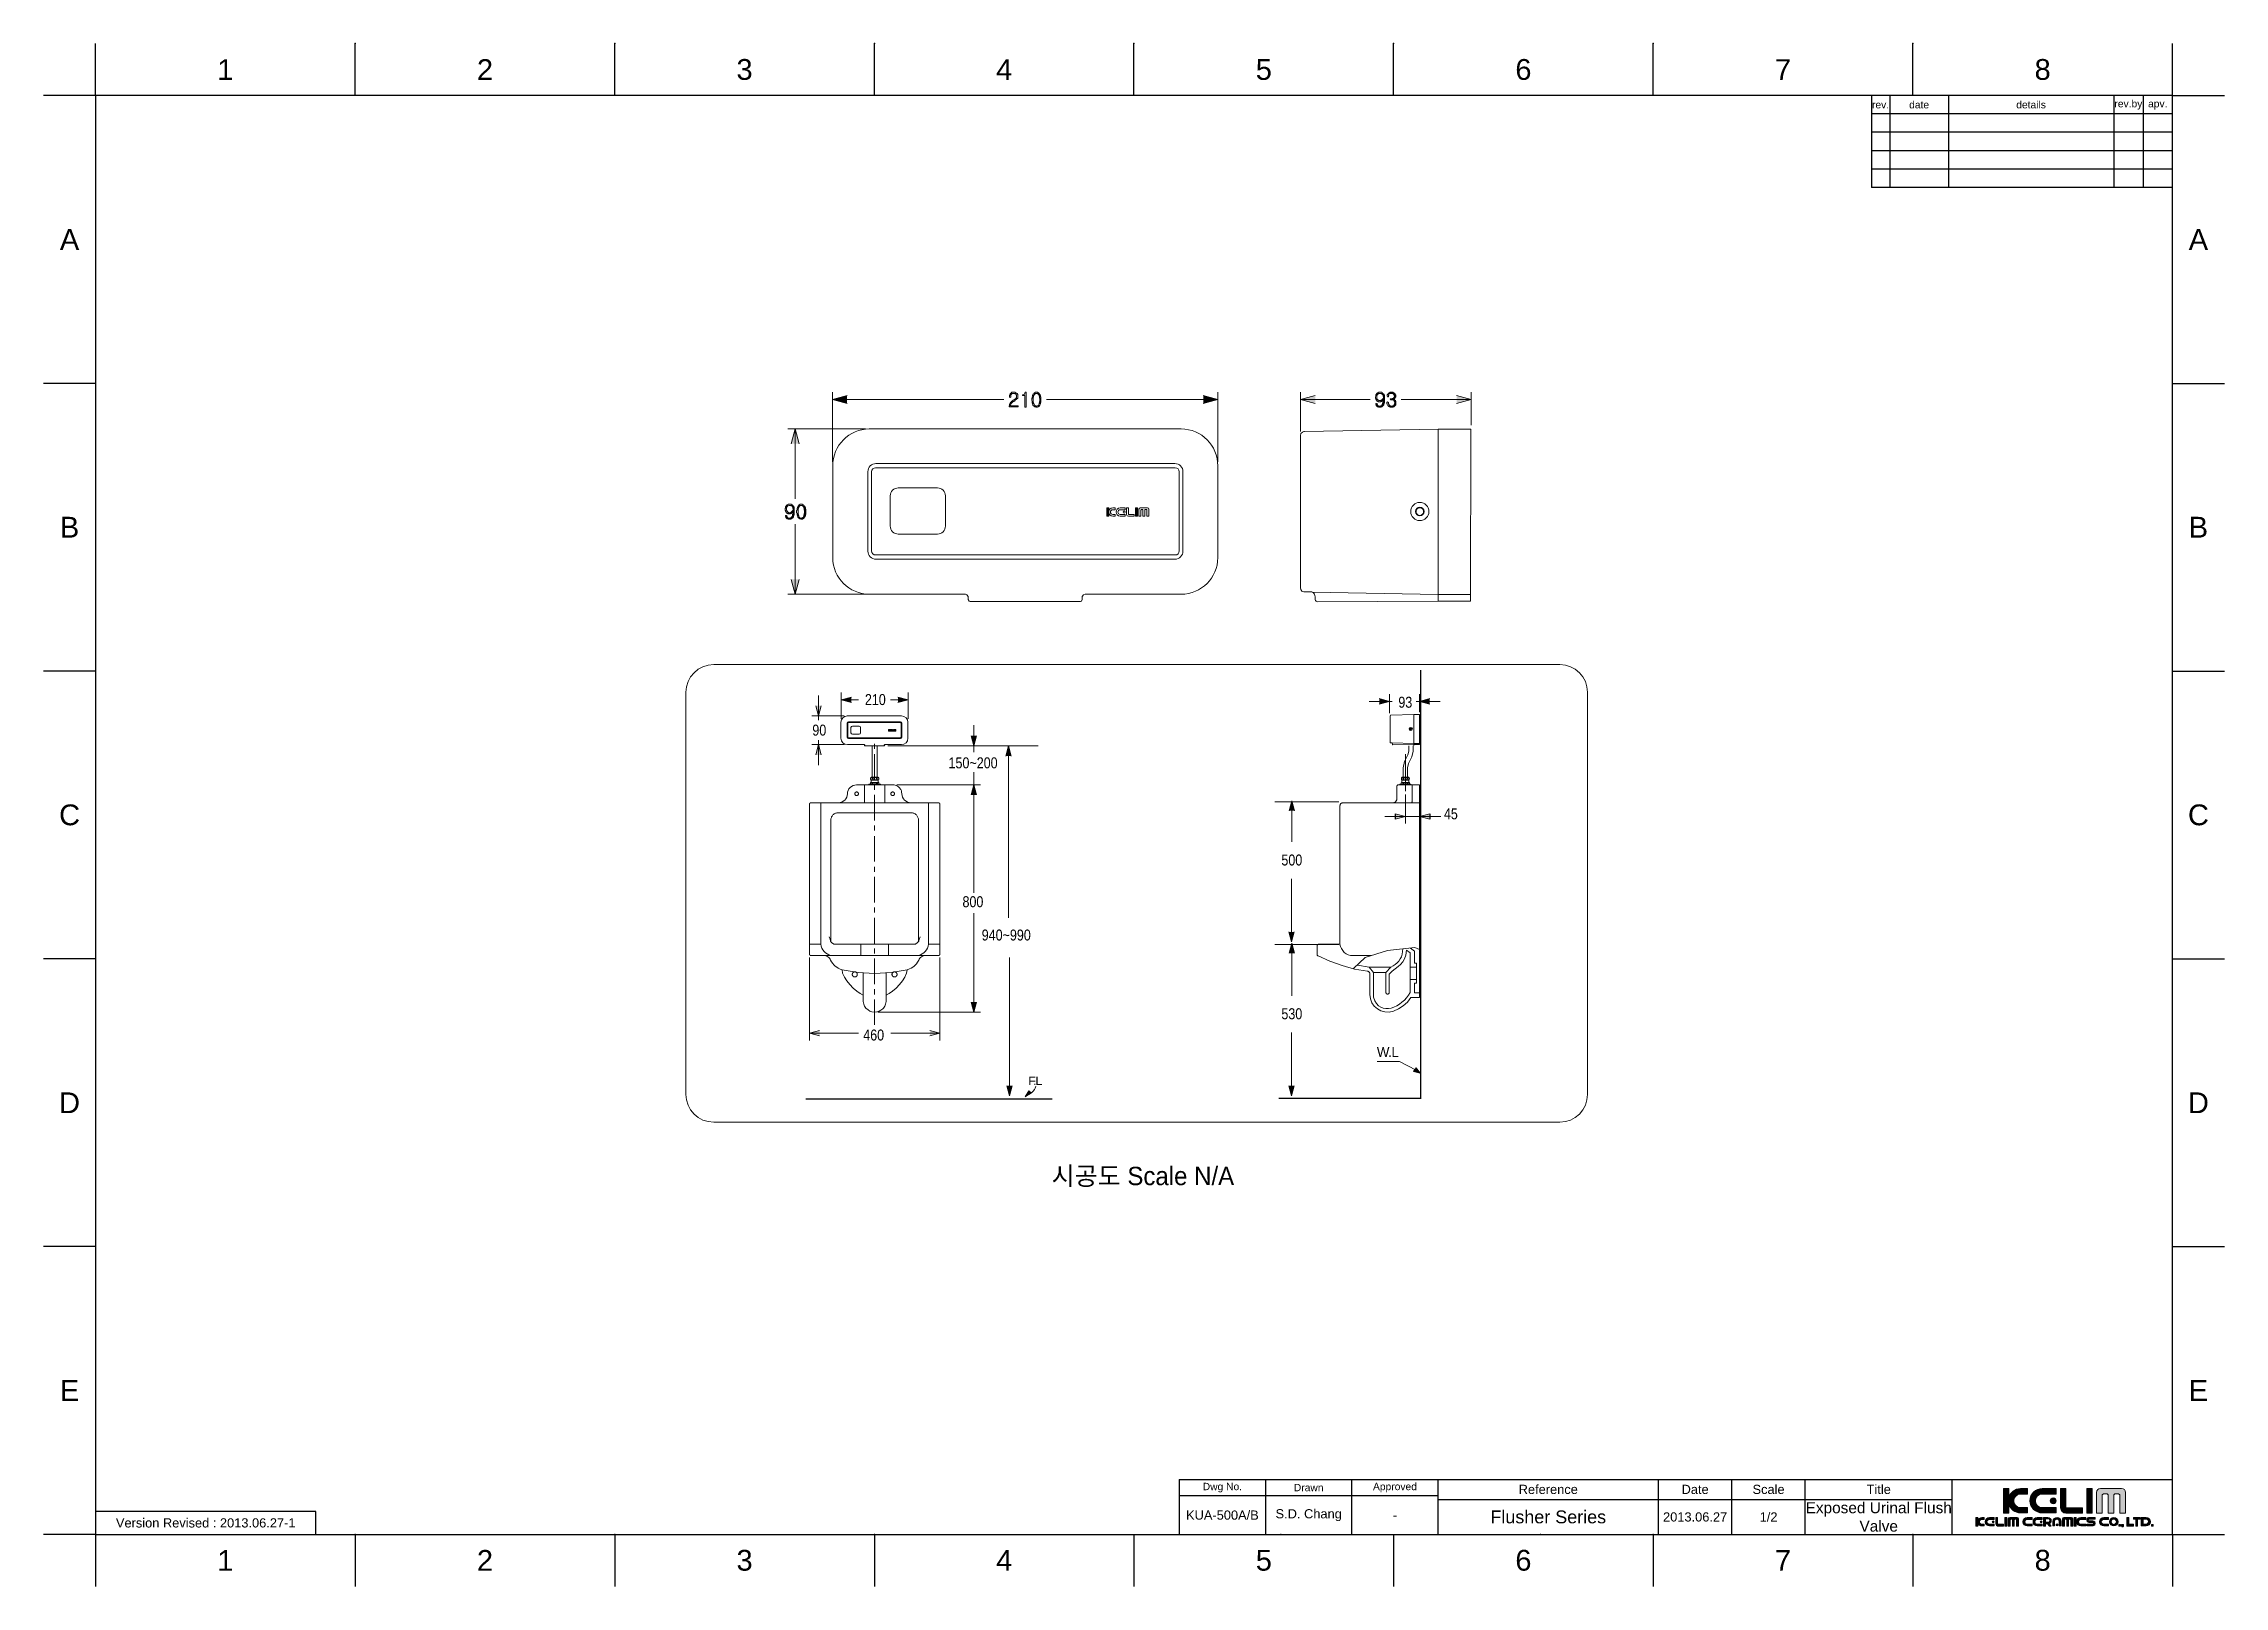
# Model space of a CAD drawing. Header units: millimetres. Extents: x 3440 to 4034, y 651 to 1071.
import ezdxf

# ---------------------------------------------------------------- set-up
doc = ezdxf.new("R2010")
doc.units = ezdxf.units.MM
doc.header["$LTSCALE"] = 0.1
for name, color, linetype in [('DIM', 3, 'Continuous'), ('FORM', 7, 'Continuous'), ('Layer 1', 7, 'Continuous'), ('TEXT', 2, 'Continuous')]:
    doc.layers.add(name, color=color, linetype=linetype)
doc.styles.get("Standard").update_dxf_attribs({"font": 'arial_0.ttf'})

msp = doc.modelspace()

# ---------------------------------------------------------------- texts
at = {"char_height": 5.66, "attachment_point": 5}
for s, width, insert in [('1', 50, (3489.95, 1064.34)), ('2', 50, (3560.66, 1064.34)), ('3', 50, (3631.36, 1064.34)), ('4', 50, (3702.07, 1064.34)), ('5', 50, (3772.78, 1064.34)), ('6', 50, (3843.48, 1064.34)), ('7', 50, (3914.19, 1064.34)), ('8', 50, (3984.9, 1064.34)), ('A', 10, (3447.52, 1018.1)), ('A', 10, (4027.32, 1018.1)), ('B', 10, (3447.52, 939.76)), ('B', 10, (4027.32, 939.76)), ('C', 10, (3447.52, 861.41)), ('C', 10, (4027.32, 861.41)), ('D', 10, (3447.52, 783.07)), ('D', 10, (4027.32, 783.07)), ('E', 10, (3447.52, 704.73)), ('E', 10, (4027.32, 704.73)), ('1', 50, (3489.95, 658.48)), ('2', 50, (3560.66, 658.48)), ('3', 50, (3631.36, 658.48)), ('4', 50, (3702.07, 658.48)), ('5', 50, (3772.78, 658.48)), ('6', 50, (3843.48, 658.48)), ('7', 50, (3914.19, 658.48)), ('8', 50, (3984.9, 658.48))]:
    msp.add_mtext_dynamic_manual_height_columns(s, width=width, gutter_width=12.5, heights=[0], dxfattribs=dict(at, insert=insert))
at = {"layer": 'DIM', "attachment_point": 7}
for s, insert, char_height in [('\\fHelvetica Narrow|b0|i0|c0|p34;\\W1;210', (3664.13, 891.31), 2.9767), ('\\fHelvetica Narrow|b0|i0|c0|p34;\\W1;93', (3809.42, 890.58), 2.9767), ('\\fHelvetica Narrow|b0|i0|c0|p34;\\W1;90', (3649.82, 882.99), 2.9767), ('\\fHelvetica Narrow|b0|i0|c0|p34;\\W1;150~200', (3686.91, 874.08), 2.9767), ('\\fHelvetica Narrow|b0|i0|c0|p34;\\W1;45', (3821.83, 860.21), 2.9767), ('\\fHelvetica Narrow|b0|i0|c0|p34;\\W1;500', (3777.56, 847.63), 2.9767), ('\\fHelvetica Narrow|b0|i0|c0|p34;\\W1;800', (3690.71, 836.27), 2.9767), ('\\fHelvetica Narrow|b0|i0|c0|p34;\\W1;940~990', (3695.95, 827.21), 2.9767), ('\\fHelvetica Narrow|b0|i0|c0|p34;\\W1;530', (3777.56, 805.77), 2.9767), ('\\fHelvetica Narrow|b0|i0|c0|p34;\\W1;460', (3663.68, 799.98), 2.9767), ('\\fHelvetica|b0|i0|c0|p34;\\W0.973917;W', (3803.57, 795.55), 2.6595), ('\\fHelvetica|b0|i0|c0|p34;\\W0.973917;.', (3806.67, 795.55), 2.6595), ('\\fHelvetica|b0|i0|c0|p34;\\W0.973917;L', (3807.54, 795.55), 2.6595), ('\\fHelvetica|b0|i0|c0|p34;\\W1.07238;F', (3708.61, 787.89), 2.3131), ('\\fHelvetica|b0|i0|c0|p34;\\W1.07238;L', (3710.58, 787.89), 2.3131), ('\\fHelvetica|b0|i0|c0|p34;\\W1.07238;.', (3709.93, 787.89), 2.3131)]:
    msp.add_mtext(s, dxfattribs=dict(at, insert=insert, char_height=char_height))
at = {"layer": 'DIM', "insert": (3714.98, 765.64), "char_height": 5, "attachment_point": 1}
msp.add_mtext_dynamic_manual_height_columns('{\\fGulim|b0|i0|c129|p50;시공도 Scale N/A}', width=91.5857, gutter_width=12.5, heights=[0], dxfattribs=at)
at = {"layer": 'TEXT', "attachment_point": 5}
for s, width, insert, char_height in [('rev.', 5, (3940.75, 1054.77), 2), ('date', 16, (3951.25, 1054.77), 2), ('details', 45, (3981.75, 1054.77), 2), ('rev.by', 8, (4008.25, 1054.77), 2), ('apv.', 8, (4016.25, 1054.77), 2), ('Dwg No.', 23.5, (3761.5, 678.3), 2), ('Drawn', 23.5, (3785, 678.3), 2), ('Approved', 23.5, (3808.5, 678.3), 2), ('Reference', 60, (3850.25, 677.8), 2.5), ('Date', 20, (3890.25, 677.8), 2.5), ('Scale', 20, (3910.25, 677.8), 2.5), ('Title', 40, (3940.25, 677.8), 2.5), ('KUA-500A/B', 23.5, (3761.5, 670.8), 2.5), ('S.D. Chang', 23.5, (3785, 670.8), 2.5), ('Flusher Series', 60, (3850.25, 670.3), 3.5), ('2013.06.27', 20, (3890.25, 670.3), 2.5), ('1/2', 20, (3910.25, 670.3), 2.5), ('Exposed Urinal Flush Valve', 40, (3940.25, 670.3), 3), ('Version Revised : 2013.06.27-1', 60, (3484.6, 668.68), 2.5), ('-', 23.5, (3808.5, 670.8), 2.5)]:
    msp.add_mtext_dynamic_manual_height_columns(s, width=width, gutter_width=12.5, heights=[0], dxfattribs=dict(at, insert=insert, char_height=char_height))

# ---------------------------------------------------------------- hatches: boundary and pattern name
at = {"layer": 'DIM'}
h = msp.add_hatch(color=256, dxfattribs=at)
h.dxf.hatch_style = 2
h.paths.add_polyline_path([(3659.27, 973.43), (3655.32, 974.51), (3659.27, 975.6)])
h = msp.add_hatch(color=256, dxfattribs=at)
h.dxf.hatch_style = 2
h.paths.add_polyline_path([(3756.28, 975.6), (3760.23, 974.51), (3756.28, 973.43)])
h = msp.add_hatch(color=256, dxfattribs=at)
h.dxf.hatch_style = 2
h.paths.add_polyline_path([(3786.78, 973.43), (3782.73, 974.51), (3786.78, 975.6)])
h.paths.add_polyline_path([(3825.27, 975.6), (3829.21, 974.51), (3825.27, 973.43)])
h = msp.add_hatch(color=256, dxfattribs=at)
edge = h.paths.add_edge_path()
edge.add_spline(control_points=[(3805.23, 976.19), (3805.23, 976.19), (3804.44, 976.19), (3804.44, 976.19), (3804.44, 976.19), (3804.74, 976.19), (3804.74, 976.19), (3804.74, 976.19), (3804.84, 976.09), (3804.84, 976.09), (3804.84, 976.09), (3804.94, 976.09), (3804.94, 976.09), (3804.94, 976.09), (3805.03, 975.99), (3805.03, 975.99), (3805.03, 975.99), (3805.13, 975.9), (3805.13, 975.9), (3805.13, 975.9), (3805.13, 975.8), (3805.13, 975.8), (3805.13, 975.8), (3805.23, 975.8), (3805.23, 975.8), (3805.3, 975.23), (3805.54, 974.95), (3804.94, 974.42), (3804.94, 974.42), (3805.33, 974.42), (3805.33, 974.42), (3805.33, 974.42), (3805.33, 973.92), (3805.33, 973.92), (3805.33, 973.92), (3805.23, 973.82), (3805.23, 973.82), (3805.23, 973.82), (3805.23, 973.53), (3805.23, 973.53), (3805.23, 973.53), (3805.13, 973.43), (3805.13, 973.43), (3805.13, 973.43), (3805.13, 973.23), (3805.13, 973.23), (3805.13, 973.23), (3804.94, 973.03), (3804.94, 973.03), (3804.94, 973.03), (3804.94, 972.93), (3804.94, 972.93), (3804.94, 972.93), (3804.84, 972.84), (3804.84, 972.84), (3804.84, 972.84), (3804.64, 972.84), (3804.64, 972.84), (3804.64, 972.84), (3804.54, 972.74), (3804.54, 972.74), (3804.54, 972.74), (3803.55, 972.74), (3803.55, 972.74), (3803.79, 972.41), (3804.16, 972.43), (3804.54, 972.44), (3804.54, 972.44), (3804.64, 972.44), (3804.64, 972.44), (3804.64, 972.44), (3804.74, 972.54), (3804.74, 972.54), (3804.74, 972.54), (3804.94, 972.54), (3804.94, 972.54), (3804.94, 972.54), (3805.33, 972.93), (3805.33, 972.93), (3805.33, 972.93), (3805.33, 973.03), (3805.33, 973.03), (3805.33, 973.03), (3805.43, 973.03), (3805.43, 973.03), (3805.43, 973.03), (3805.43, 973.33), (3805.43, 973.33), (3805.43, 973.33), (3805.53, 973.43), (3805.53, 973.43), (3805.53, 973.43), (3805.53, 973.63), (3805.53, 973.63), (3805.53, 973.63), (3805.63, 973.73), (3805.63, 973.73), (3805.63, 973.73), (3805.63, 974.51), (3805.63, 974.51), (3805.63, 974.84), (3805.63, 975.17), (3805.63, 975.5), (3805.63, 975.5), (3805.63, 975.6), (3805.63, 975.6), (3805.63, 975.6), (3805.53, 975.7), (3805.53, 975.7), (3805.53, 975.7), (3805.53, 975.9), (3805.53, 975.9), (3805.53, 975.9), (3805.43, 975.99), (3805.43, 975.99), (3805.43, 975.99), (3805.33, 976.09), (3805.33, 976.09), (3805.33, 976.09), (3805.33, 976.19), (3805.33, 976.19)], knot_values=[0, 0, 0, 0, 0.352778, 0.352778, 0.352778, 0.705556, 0.705556, 0.705556, 1.058334, 1.058334, 1.058334, 1.411112, 1.411112, 1.411112, 1.76389, 1.76389, 1.76389, 2.116668, 2.116668, 2.116668, 2.469446, 2.469446, 2.469446, 2.822224, 2.822224, 2.822224, 3.175002, 3.175002, 3.175002, 3.52778, 3.52778, 3.52778, 3.880558, 3.880558, 3.880558, 4.233336, 4.233336, 4.233336, 4.586114, 4.586114, 4.586114, 4.938892, 4.938892, 4.938892, 5.29167, 5.29167, 5.29167, 5.644448, 5.644448, 5.644448, 5.997226, 5.997226, 5.997226, 6.350004, 6.350004, 6.350004, 6.702782, 6.702782, 6.702782, 7.05556, 7.05556, 7.05556, 7.408338, 7.408338, 7.408338, 7.761116, 7.761116, 7.761116, 8.113894, 8.113894, 8.113894, 8.466672, 8.466672, 8.466672, 8.81945, 8.81945, 8.81945, 9.172228, 9.172228, 9.172228, 9.525006, 9.525006, 9.525006, 9.877784, 9.877784, 9.877784, 10.230562, 10.230562, 10.230562, 10.58334, 10.58334, 10.58334, 10.936118, 10.936118, 10.936118, 11.288896, 11.288896, 11.288896, 11.641674, 11.641674, 11.641674, 11.994452, 11.994452, 11.994452, 12.34723, 12.34723, 12.34723, 12.700008, 12.700008, 12.700008, 13.052786, 13.052786, 13.052786, 13.405564, 13.405564, 13.405564, 13.758342, 13.758342, 13.758342, 14.11112, 14.11112, 14.11112, 14.11112], degree=3, periodic=0)
edge.add_line((3805.33, 976.19), (3805.23, 976.19))
for points in [[(3804.94, 974.42), (3804.84, 974.32), (3804.74, 974.32), (3804.64, 974.22), (3804.44, 974.22), (3805.13, 974.22), (3805.33, 974.42)], [(3803.45, 973.43), (3803.36, 973.43), (3803.26, 973.33), (3803.26, 973.13), (3803.36, 973.03), (3803.36, 972.93), (3803.45, 972.84), (3803.45, 972.74), (3804.34, 972.74), (3804.05, 972.74), (3803.95, 972.84), (3803.85, 972.84), (3803.85, 972.93), (3803.65, 973.13), (3803.65, 973.33), (3803.55, 973.43)], [(3642.69, 942.93), (3642.59, 942.93), (3642.49, 942.83), (3642.49, 942.64), (3642.59, 942.54), (3642.59, 942.44), (3642.69, 942.34), (3642.69, 942.24), (3643.58, 942.24), (3643.28, 942.24), (3643.18, 942.34), (3643.08, 942.34), (3643.08, 942.44), (3642.89, 942.64), (3642.89, 942.83), (3642.79, 942.93)], [(3644.17, 943.92), (3644.07, 943.82), (3643.97, 943.82), (3643.87, 943.72), (3643.68, 943.72), (3644.37, 943.72), (3644.56, 943.92)]]:
    msp.add_hatch(color=256, dxfattribs=at).paths.add_polyline_path(points)
h = msp.add_hatch(color=256, dxfattribs=at)
edge = h.paths.add_edge_path()
edge.add_spline(control_points=[(3807.5, 976.49), (3807.5, 976.49), (3807.11, 976.49), (3807.11, 976.49), (3807.11, 976.49), (3807.01, 976.39), (3807.01, 976.39), (3807.01, 976.39), (3806.91, 976.39), (3806.91, 976.39), (3806.91, 976.39), (3806.81, 976.29), (3806.81, 976.29), (3806.81, 976.29), (3806.71, 976.29), (3806.71, 976.29), (3806.71, 976.29), (3807.5, 976.19), (3807.5, 976.19), (3807.5, 976.19), (3807.9, 976.19), (3807.9, 976.19), (3807.9, 976.19), (3807.99, 976.09), (3807.99, 976.09), (3807.99, 976.09), (3808.09, 976.09), (3808.09, 976.09), (3808.09, 976.09), (3808.09, 975.99), (3808.09, 975.99), (3808.09, 975.99), (3808.29, 975.8), (3808.29, 975.8), (3808.29, 975.8), (3808.29, 975.6), (3808.29, 975.6), (3808.29, 975.6), (3808.39, 975.5), (3808.39, 975.5), (3808.39, 975.5), (3808.39, 975.4), (3808.39, 975.4), (3808.39, 975.4), (3808.29, 975.3), (3808.29, 975.3), (3808.29, 975.3), (3808.29, 975.2), (3808.29, 975.2), (3808.29, 975.2), (3808.19, 975.11), (3808.19, 975.11), (3808.19, 975.11), (3808.19, 975.01), (3808.19, 975.01), (3808.19, 975.01), (3808.09, 975.01), (3808.09, 975.01), (3808.09, 975.01), (3808.09, 974.91), (3808.09, 974.91), (3808.09, 974.91), (3807.99, 974.81), (3807.99, 974.81), (3807.99, 974.81), (3807.7, 974.81), (3807.7, 974.81), (3807.7, 974.81), (3807.6, 974.71), (3807.6, 974.71), (3807.6, 974.71), (3807.3, 974.71), (3807.3, 974.71), (3807.3, 974.71), (3807.2, 974.61), (3807.2, 974.61), (3807.49, 974.27), (3807.47, 974.46), (3807.99, 974.42), (3807.99, 974.42), (3808.09, 974.32), (3808.09, 974.32), (3808.09, 974.32), (3808.19, 974.32), (3808.19, 974.32), (3808.19, 974.32), (3808.29, 974.22), (3808.29, 974.22), (3808.29, 974.22), (3808.29, 974.12), (3808.29, 974.12), (3808.29, 974.12), (3808.39, 974.02), (3808.39, 974.02), (3808.39, 974.02), (3808.39, 973.92), (3808.39, 973.92), (3808.39, 973.92), (3808.49, 973.82), (3808.49, 973.82), (3808.49, 973.82), (3808.49, 973.43), (3808.49, 973.43), (3808.49, 973.43), (3808.39, 973.33), (3808.39, 973.33), (3808.39, 973.33), (3808.39, 973.23), (3808.39, 973.23), (3808.39, 973.23), (3808.29, 973.13), (3808.29, 973.13), (3808.29, 973.13), (3808.29, 973.03), (3808.29, 973.03), (3808.29, 973.03), (3808.19, 972.93), (3808.19, 972.93), (3808.19, 972.93), (3808.09, 972.84), (3808.09, 972.84), (3808.09, 972.84), (3807.9, 972.84), (3807.9, 972.84), (3807.9, 972.84), (3807.8, 972.74), (3807.8, 972.74), (3807.8, 972.74), (3806.71, 972.74), (3806.71, 972.74), (3806.71, 972.74), (3806.81, 972.64), (3806.81, 972.64), (3806.81, 972.64), (3806.91, 972.64), (3806.91, 972.64), (3806.91, 972.64), (3807.01, 972.54), (3807.01, 972.54), (3807.01, 972.54), (3807.2, 972.54), (3807.2, 972.54), (3807.2, 972.54), (3807.3, 972.44), (3807.3, 972.44), (3807.3, 972.44), (3807.9, 972.44), (3807.9, 972.44), (3807.9, 972.44), (3807.99, 972.54), (3807.99, 972.54), (3807.99, 972.54), (3808.19, 972.54), (3808.19, 972.54), (3808.19, 972.54), (3808.39, 972.74), (3808.39, 972.74), (3808.39, 972.74), (3808.49, 972.74), (3808.49, 972.74), (3808.49, 972.74), (3808.49, 972.84), (3808.49, 972.84), (3808.49, 972.84), (3808.59, 972.93), (3808.59, 972.93), (3808.59, 972.93), (3808.69, 973.03), (3808.69, 973.03), (3808.69, 973.03), (3808.69, 973.13), (3808.69, 973.13), (3808.69, 973.13), (3808.78, 973.23), (3808.78, 973.23), (3808.78, 973.23), (3808.78, 974.02), (3808.78, 974.02), (3808.64, 974.12), (3808.64, 974.45), (3808.39, 974.42), (3808.39, 974.42), (3808.39, 974.51), (3808.39, 974.51), (3808.39, 974.51), (3808.29, 974.61), (3808.29, 974.61), (3808.29, 974.61), (3808.19, 974.61), (3808.19, 974.61), (3808.19, 974.61), (3808.29, 974.71), (3808.29, 974.71), (3808.29, 974.71), (3808.39, 974.71), (3808.39, 974.71), (3808.39, 974.71), (3808.39, 974.81), (3808.39, 974.81), (3808.39, 974.81), (3808.59, 975.01), (3808.59, 975.01), (3808.59, 975.01), (3808.59, 975.11), (3808.59, 975.11), (3808.59, 975.11), (3808.69, 975.2), (3808.69, 975.2), (3808.69, 975.4), (3808.69, 975.6), (3808.69, 975.8), (3808.43, 976.03), (3808.8, 975.83), (3808.29, 976.29), (3808.29, 976.29), (3808.19, 976.39), (3808.19, 976.39), (3808.19, 976.39), (3808.09, 976.39), (3808.09, 976.39), (3808.09, 976.39), (3807.99, 976.49), (3807.99, 976.49), (3807.99, 976.49), (3807.6, 976.49), (3807.6, 976.49)], knot_values=[0, 0, 0, 0, 0.352778, 0.352778, 0.352778, 0.705556, 0.705556, 0.705556, 1.058334, 1.058334, 1.058334, 1.411112, 1.411112, 1.411112, 1.76389, 1.76389, 1.76389, 2.116668, 2.116668, 2.116668, 2.469446, 2.469446, 2.469446, 2.822224, 2.822224, 2.822224, 3.175002, 3.175002, 3.175002, 3.52778, 3.52778, 3.52778, 3.880558, 3.880558, 3.880558, 4.233336, 4.233336, 4.233336, 4.586114, 4.586114, 4.586114, 4.938892, 4.938892, 4.938892, 5.29167, 5.29167, 5.29167, 5.644448, 5.644448, 5.644448, 5.997226, 5.997226, 5.997226, 6.350004, 6.350004, 6.350004, 6.702782, 6.702782, 6.702782, 7.05556, 7.05556, 7.05556, 7.408338, 7.408338, 7.408338, 7.761116, 7.761116, 7.761116, 8.113894, 8.113894, 8.113894, 8.466672, 8.466672, 8.466672, 8.81945, 8.81945, 8.81945, 9.172228, 9.172228, 9.172228, 9.525006, 9.525006, 9.525006, 9.877784, 9.877784, 9.877784, 10.230562, 10.230562, 10.230562, 10.58334, 10.58334, 10.58334, 10.936118, 10.936118, 10.936118, 11.288896, 11.288896, 11.288896, 11.641674, 11.641674, 11.641674, 11.994452, 11.994452, 11.994452, 12.34723, 12.34723, 12.34723, 12.700008, 12.700008, 12.700008, 13.052786, 13.052786, 13.052786, 13.405564, 13.405564, 13.405564, 13.758342, 13.758342, 13.758342, 14.11112, 14.11112, 14.11112, 14.463898, 14.463898, 14.463898, 14.816676, 14.816676, 14.816676, 15.169454, 15.169454, 15.169454, 15.522232, 15.522232, 15.522232, 15.87501, 15.87501, 15.87501, 16.227788, 16.227788, 16.227788, 16.580566, 16.580566, 16.580566, 16.933344, 16.933344, 16.933344, 17.286123, 17.286123, 17.286123, 17.638901, 17.638901, 17.638901, 17.991679, 17.991679, 17.991679, 18.344457, 18.344457, 18.344457, 18.697235, 18.697235, 18.697235, 19.050013, 19.050013, 19.050013, 19.402791, 19.402791, 19.402791, 19.755569, 19.755569, 19.755569, 20.108347, 20.108347, 20.108347, 20.461125, 20.461125, 20.461125, 20.813903, 20.813903, 20.813903, 21.166681, 21.166681, 21.166681, 21.519459, 21.519459, 21.519459, 21.872237, 21.872237, 21.872237, 22.225015, 22.225015, 22.225015, 22.577793, 22.577793, 22.577793, 22.930571, 22.930571, 22.930571, 23.283349, 23.283349, 23.283349, 23.636127, 23.636127, 23.636127, 23.988905, 23.988905, 23.988905, 24.341683, 24.341683, 24.341683, 24.694461, 24.694461, 24.694461, 25.047239, 25.047239, 25.047239, 25.400017, 25.400017, 25.400017, 25.752795, 25.752795, 25.752795, 26.105573, 26.105573, 26.105573, 26.458351, 26.458351, 26.458351, 26.458351], degree=3, periodic=0)
edge.add_line((3807.6, 976.49), (3807.5, 976.49))
h = msp.add_hatch(color=256, dxfattribs=at)
h.dxf.hatch_style = 2
h.paths.add_polyline_path([(3644.07, 962.47), (3645.16, 966.52), (3646.24, 962.47)])
h.paths.add_polyline_path([(3646.24, 925.56), (3645.16, 921.52), (3644.07, 925.56)])
h = msp.add_hatch(color=256, dxfattribs=at)
edge = h.paths.add_edge_path()
edge.add_spline(control_points=[(3644.46, 945.7), (3644.46, 945.7), (3643.68, 945.7), (3643.68, 945.7), (3643.68, 945.7), (3643.97, 945.7), (3643.97, 945.7), (3643.97, 945.7), (3644.07, 945.6), (3644.07, 945.6), (3644.07, 945.6), (3644.17, 945.6), (3644.17, 945.6), (3644.17, 945.6), (3644.37, 945.4), (3644.37, 945.4), (3644.37, 945.4), (3644.37, 945.3), (3644.37, 945.3), (3644.37, 945.3), (3644.46, 945.3), (3644.46, 945.3), (3644.54, 944.73), (3644.77, 944.46), (3644.17, 943.92), (3644.17, 943.92), (3644.56, 943.92), (3644.56, 943.92), (3644.56, 943.92), (3644.56, 943.43), (3644.56, 943.43), (3644.56, 943.43), (3644.46, 943.33), (3644.46, 943.33), (3644.46, 943.33), (3644.46, 943.03), (3644.46, 943.03), (3644.46, 943.03), (3644.37, 942.93), (3644.37, 942.93), (3644.37, 942.93), (3644.37, 942.74), (3644.37, 942.74), (3644.37, 942.74), (3644.17, 942.54), (3644.17, 942.54), (3644.17, 942.54), (3644.17, 942.44), (3644.17, 942.44), (3644.17, 942.44), (3644.07, 942.34), (3644.07, 942.34), (3644.07, 942.34), (3643.87, 942.34), (3643.87, 942.34), (3643.87, 942.34), (3643.77, 942.24), (3643.77, 942.24), (3643.77, 942.24), (3642.79, 942.24), (3642.79, 942.24), (3643.03, 941.91), (3643.39, 941.93), (3643.77, 941.95), (3643.77, 941.95), (3643.87, 941.95), (3643.87, 941.95), (3643.87, 941.95), (3643.97, 942.04), (3643.97, 942.04), (3643.97, 942.04), (3644.17, 942.04), (3644.17, 942.04), (3644.17, 942.04), (3644.56, 942.44), (3644.56, 942.44), (3644.56, 942.44), (3644.56, 942.54), (3644.56, 942.54), (3644.56, 942.54), (3644.66, 942.54), (3644.66, 942.54), (3644.66, 942.54), (3644.66, 942.83), (3644.66, 942.83), (3644.66, 942.83), (3644.76, 942.93), (3644.76, 942.93), (3644.76, 942.93), (3644.76, 943.13), (3644.76, 943.13), (3644.76, 943.13), (3644.86, 943.23), (3644.86, 943.23), (3644.86, 943.23), (3644.86, 944.02), (3644.86, 944.02), (3644.86, 944.35), (3644.86, 944.68), (3644.86, 945.01), (3644.86, 945.01), (3644.86, 945.1), (3644.86, 945.1), (3644.86, 945.1), (3644.76, 945.2), (3644.76, 945.2), (3644.76, 945.2), (3644.76, 945.4), (3644.76, 945.4), (3644.76, 945.4), (3644.66, 945.5), (3644.66, 945.5), (3644.66, 945.5), (3644.56, 945.6), (3644.56, 945.6), (3644.56, 945.6), (3644.56, 945.7), (3644.56, 945.7)], knot_values=[0, 0, 0, 0, 0.352778, 0.352778, 0.352778, 0.705556, 0.705556, 0.705556, 1.058334, 1.058334, 1.058334, 1.411112, 1.411112, 1.411112, 1.76389, 1.76389, 1.76389, 2.116668, 2.116668, 2.116668, 2.469446, 2.469446, 2.469446, 2.822224, 2.822224, 2.822224, 3.175002, 3.175002, 3.175002, 3.52778, 3.52778, 3.52778, 3.880558, 3.880558, 3.880558, 4.233336, 4.233336, 4.233336, 4.586114, 4.586114, 4.586114, 4.938892, 4.938892, 4.938892, 5.29167, 5.29167, 5.29167, 5.644448, 5.644448, 5.644448, 5.997226, 5.997226, 5.997226, 6.350004, 6.350004, 6.350004, 6.702782, 6.702782, 6.702782, 7.05556, 7.05556, 7.05556, 7.408338, 7.408338, 7.408338, 7.761116, 7.761116, 7.761116, 8.113894, 8.113894, 8.113894, 8.466672, 8.466672, 8.466672, 8.81945, 8.81945, 8.81945, 9.172228, 9.172228, 9.172228, 9.525006, 9.525006, 9.525006, 9.877784, 9.877784, 9.877784, 10.230562, 10.230562, 10.230562, 10.58334, 10.58334, 10.58334, 10.936118, 10.936118, 10.936118, 11.288896, 11.288896, 11.288896, 11.641674, 11.641674, 11.641674, 11.994452, 11.994452, 11.994452, 12.34723, 12.34723, 12.34723, 12.700008, 12.700008, 12.700008, 13.052786, 13.052786, 13.052786, 13.405564, 13.405564, 13.405564, 13.758342, 13.758342, 13.758342, 13.758342], degree=3, periodic=0)
edge.add_line((3644.56, 945.7), (3644.46, 945.7))
h = msp.add_hatch(color=256, dxfattribs=at)
edge = h.paths.add_edge_path()
edge.add_spline(control_points=[(3647.43, 945.79), (3647.43, 945.79), (3646.83, 945.7), (3646.83, 945.7), (3646.83, 945.7), (3647.03, 945.7), (3647.03, 945.7), (3647.03, 945.7), (3647.13, 945.6), (3647.13, 945.6), (3647.13, 945.6), (3647.23, 945.6), (3647.23, 945.6), (3647.23, 945.6), (3647.33, 945.5), (3647.33, 945.5), (3647.33, 945.5), (3647.33, 945.4), (3647.33, 945.4), (3647.33, 945.4), (3647.52, 945.2), (3647.52, 945.2), (3647.52, 945.2), (3647.52, 945.01), (3647.52, 945.01), (3647.52, 945.01), (3647.62, 944.91), (3647.62, 944.91), (3647.62, 944.91), (3647.62, 944.51), (3647.62, 944.51), (3647.62, 944.51), (3647.72, 944.41), (3647.72, 944.41), (3647.72, 944.41), (3647.72, 943.52), (3647.72, 943.52), (3647.72, 943.52), (3647.62, 943.43), (3647.62, 943.43), (3647.62, 943.43), (3647.62, 943.13), (3647.62, 943.13), (3647.62, 943.13), (3647.52, 943.03), (3647.52, 943.03), (3647.52, 943.03), (3647.52, 942.83), (3647.52, 942.83), (3647.52, 942.83), (3647.43, 942.64), (3647.43, 942.64), (3647.43, 942.64), (3647.33, 942.54), (3647.33, 942.54), (3647.33, 942.54), (3647.33, 942.44), (3647.33, 942.44), (3647.33, 942.44), (3647.23, 942.44), (3647.23, 942.44), (3647.23, 942.44), (3647.13, 942.34), (3647.13, 942.34), (3647.13, 942.34), (3647.03, 942.34), (3647.03, 942.34), (3647.03, 942.34), (3646.93, 942.24), (3646.93, 942.24), (3646.93, 942.24), (3646.14, 942.24), (3646.14, 942.24), (3646.28, 942.09), (3646.45, 941.97), (3646.64, 941.95), (3646.64, 941.95), (3647.13, 941.95), (3647.13, 941.95), (3647.13, 941.95), (3647.33, 942.14), (3647.33, 942.14), (3647.33, 942.14), (3647.43, 942.14), (3647.43, 942.14), (3647.43, 942.14), (3647.62, 942.34), (3647.62, 942.34), (3647.62, 942.34), (3647.62, 942.44), (3647.62, 942.44), (3647.62, 942.44), (3647.82, 942.64), (3647.82, 942.64), (3647.82, 942.64), (3647.82, 942.83), (3647.82, 942.83), (3647.82, 942.83), (3647.92, 942.93), (3647.92, 942.93), (3647.92, 942.93), (3647.92, 943.23), (3647.92, 943.23), (3647.92, 943.23), (3648.02, 943.33), (3648.02, 943.33), (3648.02, 943.33), (3648.02, 943.82), (3648.02, 943.82), (3648.02, 944.05), (3648.02, 944.28), (3648.02, 944.51), (3648.02, 944.51), (3648.02, 944.71), (3648.02, 944.71), (3648.02, 944.71), (3647.92, 944.81), (3647.92, 944.81), (3647.92, 944.81), (3647.92, 945.01), (3647.92, 945.01), (3647.92, 945.01), (3647.82, 945.1), (3647.82, 945.1), (3647.82, 945.1), (3647.82, 945.3), (3647.82, 945.3), (3647.82, 945.3), (3647.62, 945.5), (3647.62, 945.5), (3647.62, 945.5), (3647.62, 945.6), (3647.62, 945.6), (3647.62, 945.6), (3647.52, 945.7), (3647.52, 945.7)], knot_values=[0, 0, 0, 0, 0.352778, 0.352778, 0.352778, 0.705556, 0.705556, 0.705556, 1.058334, 1.058334, 1.058334, 1.411112, 1.411112, 1.411112, 1.76389, 1.76389, 1.76389, 2.116668, 2.116668, 2.116668, 2.469446, 2.469446, 2.469446, 2.822224, 2.822224, 2.822224, 3.175002, 3.175002, 3.175002, 3.52778, 3.52778, 3.52778, 3.880558, 3.880558, 3.880558, 4.233336, 4.233336, 4.233336, 4.586114, 4.586114, 4.586114, 4.938892, 4.938892, 4.938892, 5.29167, 5.29167, 5.29167, 5.644448, 5.644448, 5.644448, 5.997226, 5.997226, 5.997226, 6.350004, 6.350004, 6.350004, 6.702782, 6.702782, 6.702782, 7.05556, 7.05556, 7.05556, 7.408338, 7.408338, 7.408338, 7.761116, 7.761116, 7.761116, 8.113894, 8.113894, 8.113894, 8.466672, 8.466672, 8.466672, 8.81945, 8.81945, 8.81945, 9.172228, 9.172228, 9.172228, 9.525006, 9.525006, 9.525006, 9.877784, 9.877784, 9.877784, 10.230562, 10.230562, 10.230562, 10.58334, 10.58334, 10.58334, 10.936118, 10.936118, 10.936118, 11.288896, 11.288896, 11.288896, 11.641674, 11.641674, 11.641674, 11.994452, 11.994452, 11.994452, 12.34723, 12.34723, 12.34723, 12.700008, 12.700008, 12.700008, 13.052786, 13.052786, 13.052786, 13.405564, 13.405564, 13.405564, 13.758342, 13.758342, 13.758342, 14.11112, 14.11112, 14.11112, 14.463898, 14.463898, 14.463898, 14.816676, 14.816676, 14.816676, 15.169454, 15.169454, 15.169454, 15.522232, 15.522232, 15.522232, 15.87501, 15.87501, 15.87501, 15.87501], degree=3, periodic=0)
edge.add_line((3647.52, 945.7), (3647.43, 945.79))
h = msp.add_hatch(color=256, dxfattribs=at)
h.dxf.hatch_style = 2
h.paths.add_polyline_path([(3652.22, 891.15), (3651.49, 888.4), (3650.76, 891.15)])
h.paths.add_polyline_path([(3650.76, 877.77), (3651.49, 880.61), (3652.22, 877.77)])
h = msp.add_hatch(color=256, dxfattribs=at)
h.dxf.hatch_style = 2
h.paths.add_polyline_path([(3660.47, 892.07), (3657.63, 892.8), (3660.47, 893.53)])
h = msp.add_hatch(color=256, dxfattribs=at)
h.dxf.hatch_style = 2
h.paths.add_polyline_path([(3673.12, 893.53), (3675.96, 892.8), (3673.12, 892.07)])
h = msp.add_hatch(color=256, dxfattribs=at)
h.dxf.hatch_style = 2
h.paths.add_polyline_path([(3804.21, 893.17), (3807.05, 892.34), (3804.21, 891.61)])
h = msp.add_hatch(color=256, dxfattribs=at)
h.dxf.hatch_style = 2
h.paths.add_polyline_path([(3817.96, 891.61), (3815.21, 892.34), (3817.96, 893.17)])
h = msp.add_hatch(color=256, dxfattribs=at)
h.dxf.hatch_style = 2
h.paths.add_polyline_path([(3694.56, 882.99), (3693.83, 880.24), (3693.1, 882.99)])
h = msp.add_hatch(color=256, dxfattribs=at)
h.dxf.hatch_style = 2
h.paths.add_polyline_path([(3702.51, 877.46), (3703.25, 880.21), (3703.98, 877.46)])
h = msp.add_hatch(color=256, dxfattribs=at)
h.dxf.hatch_style = 2
h.paths.add_polyline_path([(3693.1, 866.86), (3693.83, 869.61), (3694.56, 866.86)])
h = msp.add_hatch(color=256, dxfattribs=at)
h.dxf.hatch_style = 2
h.paths.add_polyline_path([(3779.71, 862.57), (3780.45, 865.31), (3781.18, 862.57)])
h = msp.add_hatch(color=256, dxfattribs=at)
h.dxf.hatch_style = 1
h.paths.add_polyline_path([(3808.52, 861.73), (3808.52, 861), (3811.36, 861)])
h.paths.add_polyline_path([(3811.36, 861), (3808.52, 861), (3808.52, 860.27)])
h.paths.add_polyline_path([(3817.96, 861.73), (3815.41, 861.05), (3815.41, 861), (3817.96, 861)])
h.paths.add_polyline_path([(3817.96, 861), (3815.41, 861), (3815.41, 860.94), (3817.96, 860.27)])
h = msp.add_hatch(color=256, dxfattribs=at)
h.dxf.hatch_style = 2
h.paths.add_polyline_path([(3781.03, 829.58), (3780.3, 826.84), (3779.56, 829.58)])
h = msp.add_hatch(color=256, dxfattribs=at)
h.dxf.hatch_style = 2
h.paths.add_polyline_path([(3779.71, 823.79), (3780.45, 826.54), (3781.18, 823.79)])
h = msp.add_hatch(color=256, dxfattribs=at)
h.dxf.hatch_style = 2
h.paths.add_polyline_path([(3694.56, 810.5), (3693.83, 807.75), (3693.1, 810.5)])
h = msp.add_hatch(color=256, dxfattribs=at)
h.dxf.hatch_style = 2
h.paths.add_polyline_path([(3651.77, 801.25), (3649.01, 801.98), (3651.77, 802.71)])
h.paths.add_polyline_path([(3681.82, 802.71), (3684.57, 801.98), (3681.82, 801.25)])
h = msp.add_hatch(color=256, dxfattribs=at)
h.dxf.hatch_style = 2
h.paths.add_polyline_path([(3813.57, 791.54), (3814.26, 792.57), (3815.35, 791.11)])
h = msp.add_hatch(color=256, dxfattribs=at)
h.dxf.hatch_style = 2
h.paths.add_polyline_path([(3704.21, 787.72), (3703.48, 784.98), (3702.75, 787.72)])
h = msp.add_hatch(color=256, dxfattribs=at)
h.dxf.hatch_style = 2
h.paths.add_polyline_path([(3707.76, 784.7), (3708.8, 786.32), (3709.38, 785.74)])
h = msp.add_hatch(color=256, dxfattribs=at)
h.dxf.hatch_style = 2
h.paths.add_polyline_path([(3781.03, 787.72), (3780.3, 784.98), (3779.56, 787.72)])
at = {"layer": 'Layer 1'}
h = msp.add_hatch(color=256, dxfattribs=at)
h.dxf.hatch_style = 2
h.paths.add_polyline_path([(3730.55, 942.74), (3730.06, 942.74), (3730.07, 945.06), (3730.55, 945.06)])
h = msp.add_hatch(color=256, dxfattribs=at)
h.dxf.hatch_style = 2
h.paths.add_polyline_path([(3738.34, 942.74), (3737.86, 942.74), (3737.86, 945.06), (3738.34, 945.06)])
at = {"layer": 'TEXT'}
h = msp.add_hatch(color=2, dxfattribs=at)
h.dxf.hatch_style = 2
edge = h.paths.add_edge_path()
edge.add_spline(control_points=[(3980.78, 672.87), (3980.78, 672.87), (3978.85, 672.87), (3978.85, 672.87), (3977.84, 672.87), (3977.02, 673.68), (3977.02, 674.7), (3977.02, 675.71), (3977.84, 676.53), (3978.85, 676.53), (3978.85, 676.53), (3980.78, 676.53), (3980.78, 676.53), (3980.78, 676.53), (3980.78, 678.04), (3980.78, 678.04), (3980.78, 678.04), (3978.87, 678.04), (3978.87, 678.04), (3977.35, 678.04), (3976.07, 677.02), (3975.68, 675.62), (3975.68, 675.62), (3975.68, 678.09), (3975.68, 678.09), (3975.68, 678.09), (3974.26, 678.09), (3974.26, 678.09), (3974.26, 678.09), (3974.26, 671.35), (3974.26, 671.35), (3974.26, 671.35), (3975.68, 671.35), (3975.68, 671.35), (3975.68, 671.35), (3975.68, 673.82), (3975.68, 673.82), (3976.07, 672.43), (3977.35, 671.4), (3978.87, 671.4), (3978.87, 671.4), (3980.78, 671.4), (3980.78, 671.4), (3980.78, 671.4), (3980.78, 672.87), (3980.78, 672.87)], knot_values=[0, 0, 0, 0, 1, 1, 1, 2, 2, 2, 3, 3, 3, 4, 4, 4, 5, 5, 5, 6, 6, 6, 7, 7, 7, 8, 8, 8, 9, 9, 9, 10, 10, 10, 11, 11, 11, 12, 12, 12, 13, 13, 13, 14, 14, 14, 15, 15, 15, 15], degree=3, periodic=0)
h = msp.add_hatch(color=256, dxfattribs=at)
h.dxf.hatch_style = 2
edge = h.paths.add_edge_path()
edge.add_spline(control_points=[(3984.76, 671.4), (3984.76, 671.4), (3988.6, 671.4), (3988.6, 671.4), (3988.6, 671.4), (3988.6, 672.87), (3988.6, 672.87), (3988.6, 672.87), (3984.74, 672.87), (3984.74, 672.87), (3983.73, 672.87), (3982.91, 673.68), (3982.91, 674.7), (3982.91, 675.71), (3983.73, 676.53), (3984.74, 676.53), (3984.74, 676.53), (3988.6, 676.53), (3988.6, 676.53), (3988.6, 676.53), (3988.6, 678.04), (3988.6, 678.04), (3988.6, 678.04), (3984.76, 678.04), (3984.76, 678.04), (3982.93, 678.04), (3981.44, 676.56), (3981.44, 674.72), (3981.44, 672.89), (3982.93, 671.4), (3984.76, 671.4)], knot_values=[0, 0, 0, 0, 1, 1, 1, 2, 2, 2, 3, 3, 3, 4, 4, 4, 5, 5, 5, 6, 6, 6, 7, 7, 7, 8, 8, 8, 9, 9, 9, 10, 10, 10, 10], degree=3, periodic=0)
h = msp.add_hatch(color=2, dxfattribs=at)
h.dxf.hatch_style = 2
edge = h.paths.add_edge_path()
edge.add_spline(control_points=[(3991.21, 671.35), (3991.21, 671.35), (3995.75, 671.35), (3995.75, 671.35), (3995.75, 671.35), (3995.75, 672.76), (3995.75, 672.76), (3995.75, 672.76), (3991.22, 672.76), (3991.22, 672.76), (3991.22, 672.76), (3991.21, 672.75), (3991.21, 672.75), (3991.21, 672.75), (3991.21, 678.09), (3991.21, 678.09), (3991.21, 678.09), (3989.8, 678.09), (3989.8, 678.09), (3989.8, 678.09), (3989.8, 672.76), (3989.8, 672.76), (3989.8, 672.76), (3989.79, 672.77), (3989.79, 672.77), (3989.79, 671.98), (3990.43, 671.34), (3991.22, 671.34), (3991.22, 671.34), (3991.21, 671.35), (3991.21, 671.35)], knot_values=[0, 0, 0, 0, 1, 1, 1, 2, 2, 2, 3, 3, 3, 4, 4, 4, 5, 5, 5, 6, 6, 6, 7, 7, 7, 8, 8, 8, 9, 9, 9, 10, 10, 10, 10], degree=3, periodic=0)
h = msp.add_hatch(color=2, dxfattribs=at)
h.dxf.hatch_style = 2
h.paths.add_polyline_path([(3998.34, 678.09), (3996.92, 678.09), (3996.92, 671.35), (3998.34, 671.35)])
h = msp.add_hatch(color=2, dxfattribs=at)
h.dxf.hatch_style = 2
edge = h.paths.add_edge_path()
edge.add_spline(control_points=[(4006.41, 678.06), (4006.41, 678.06), (4000.66, 678.06), (4000.66, 678.06), (4000.07, 678.06), (3999.59, 677.58), (3999.59, 676.99), (3999.59, 676.99), (3999.59, 671.36), (3999.59, 671.36), (3999.59, 671.36), (4001.12, 671.36), (4001.12, 671.36), (4001.12, 671.36), (4001.12, 676.3), (4001.12, 676.3), (4001.12, 676.3), (4001.43, 676.62), (4001.43, 676.62), (4001.43, 676.62), (4002.46, 676.62), (4002.46, 676.62), (4002.46, 676.62), (4002.78, 676.3), (4002.78, 676.3), (4002.78, 676.3), (4002.78, 671.36), (4002.78, 671.36), (4002.78, 671.36), (4004.26, 671.36), (4004.26, 671.36), (4004.26, 671.36), (4004.26, 676.3), (4004.26, 676.3), (4004.26, 676.3), (4004.58, 676.62), (4004.58, 676.62), (4004.58, 676.62), (4005.6, 676.62), (4005.6, 676.62), (4005.6, 676.62), (4005.92, 676.3), (4005.92, 676.3), (4005.92, 676.3), (4005.92, 671.36), (4005.92, 671.36), (4005.92, 671.36), (4007.48, 671.36), (4007.48, 671.36), (4007.48, 671.36), (4007.48, 676.99), (4007.48, 676.99), (4007.48, 677.58), (4007, 678.06), (4006.41, 678.06)], knot_values=[0, 0, 0, 0, 1, 1, 1, 2, 2, 2, 3, 3, 3, 4, 4, 4, 5, 5, 5, 6, 6, 6, 7, 7, 7, 8, 8, 8, 9, 9, 9, 10, 10, 10, 11, 11, 11, 12, 12, 12, 13, 13, 13, 14, 14, 14, 15, 15, 15, 16, 16, 16, 17, 17, 17, 18, 18, 18, 18], degree=3, periodic=0)
h = msp.add_hatch(color=2, dxfattribs=at)
h.dxf.hatch_style = 2
edge = h.paths.add_edge_path()
edge.add_spline(control_points=[(3986.99, 674.7), (3986.99, 674.25), (3987.34, 673.89), (3987.78, 673.89), (3988.23, 673.89), (3988.59, 674.25), (3988.59, 674.7), (3988.59, 675.14), (3988.23, 675.5), (3987.78, 675.5), (3987.34, 675.5), (3986.99, 675.14), (3986.99, 674.7)], knot_values=[0, 0, 0, 0, 1, 1, 1, 2, 2, 2, 3, 3, 3, 4, 4, 4, 4], degree=3, periodic=0)
h = msp.add_hatch(color=2, dxfattribs=at)
h.dxf.hatch_style = 2
edge = h.paths.add_edge_path()
edge.add_spline(control_points=[(3967.21, 669.32), (3967.21, 669.32), (3967.21, 670.18), (3967.21, 670.18), (3967.21, 670.18), (3966.72, 670.18), (3966.72, 670.18), (3966.72, 670.18), (3966.72, 667.84), (3966.72, 667.84), (3966.72, 667.84), (3967.21, 667.84), (3967.21, 667.84), (3967.21, 667.84), (3967.21, 668.7), (3967.21, 668.7), (3967.35, 668.21), (3967.8, 667.85), (3968.33, 667.85), (3968.33, 667.85), (3968.99, 667.85), (3968.99, 667.85), (3968.99, 667.85), (3968.99, 668.36), (3968.99, 668.36), (3968.99, 668.36), (3968.32, 668.36), (3968.32, 668.36), (3967.97, 668.36), (3967.68, 668.65), (3967.68, 669), (3967.68, 669.36), (3967.97, 669.64), (3968.32, 669.64), (3968.32, 669.64), (3968.99, 669.64), (3968.99, 669.64), (3968.99, 669.64), (3968.99, 670.17), (3968.99, 670.17), (3968.99, 670.17), (3968.33, 670.17), (3968.33, 670.17), (3967.8, 670.17), (3967.35, 669.81), (3967.21, 669.32)], knot_values=[0, 0, 0, 0, 1, 1, 1, 2, 2, 2, 3, 3, 3, 4, 4, 4, 5, 5, 5, 6, 6, 6, 7, 7, 7, 8, 8, 8, 9, 9, 9, 10, 10, 10, 11, 11, 11, 12, 12, 12, 13, 13, 13, 14, 14, 14, 15, 15, 15, 15], degree=3, periodic=0)
h = msp.add_hatch(color=2, dxfattribs=at)
h.dxf.hatch_style = 2
edge = h.paths.add_edge_path()
edge.add_spline(control_points=[(3969.23, 669.01), (3969.23, 668.37), (3969.74, 667.85), (3970.38, 667.85), (3970.38, 667.85), (3971.72, 667.85), (3971.72, 667.85), (3971.72, 667.85), (3971.72, 668.36), (3971.72, 668.36), (3971.72, 668.36), (3970.38, 668.36), (3970.38, 668.36), (3970.02, 668.36), (3969.74, 668.65), (3969.74, 669), (3969.74, 669.36), (3970.02, 669.64), (3970.38, 669.64), (3970.38, 669.64), (3971.72, 669.64), (3971.72, 669.64), (3971.72, 669.64), (3971.72, 670.17), (3971.72, 670.17), (3971.72, 670.17), (3970.38, 670.17), (3970.38, 670.17), (3969.74, 670.17), (3969.23, 669.65), (3969.23, 669.01)], knot_values=[0, 0, 0, 0, 1, 1, 1, 2, 2, 2, 3, 3, 3, 4, 4, 4, 5, 5, 5, 6, 6, 6, 7, 7, 7, 8, 8, 8, 9, 9, 9, 10, 10, 10, 10], degree=3, periodic=0)
h = msp.add_hatch(color=2, dxfattribs=at)
h.dxf.hatch_style = 2
edge = h.paths.add_edge_path()
edge.add_spline(control_points=[(3971.16, 669), (3971.16, 668.85), (3971.28, 668.72), (3971.44, 668.72), (3971.59, 668.72), (3971.72, 668.85), (3971.72, 669), (3971.72, 669.16), (3971.59, 669.28), (3971.44, 669.28), (3971.28, 669.28), (3971.16, 669.16), (3971.16, 669)], knot_values=[0, 0, 0, 0, 1, 1, 1, 2, 2, 2, 3, 3, 3, 4, 4, 4, 4], degree=3, periodic=0)
h = msp.add_hatch(color=2, dxfattribs=at)
h.dxf.hatch_style = 2
edge = h.paths.add_edge_path()
edge.add_spline(control_points=[(3972.63, 668.32), (3972.63, 668.32), (3972.63, 670.18), (3972.63, 670.18), (3972.63, 670.18), (3972.14, 670.18), (3972.14, 670.18), (3972.14, 670.18), (3972.14, 668.33), (3972.14, 668.33), (3972.14, 668.33), (3972.14, 668.33), (3972.14, 668.33), (3972.14, 668.05), (3972.36, 667.83), (3972.63, 667.83), (3972.63, 667.83), (3972.63, 667.83), (3972.63, 667.83), (3972.63, 667.83), (3974.21, 667.83), (3974.21, 667.83), (3974.21, 667.83), (3974.21, 668.33), (3974.21, 668.33), (3974.21, 668.33), (3972.63, 668.33), (3972.63, 668.33), (3972.63, 668.33), (3972.63, 668.32), (3972.63, 668.32)], knot_values=[0, 0, 0, 0, 1, 1, 1, 2, 2, 2, 3, 3, 3, 4, 4, 4, 5, 5, 5, 6, 6, 6, 7, 7, 7, 8, 8, 8, 9, 9, 9, 10, 10, 10, 10], degree=3, periodic=0)
h = msp.add_hatch(color=2, dxfattribs=at)
h.dxf.hatch_style = 2
h.paths.add_polyline_path([(3974.62, 667.84), (3975.12, 667.84), (3975.12, 670.18), (3974.62, 670.18)])
h = msp.add_hatch(color=2, dxfattribs=at)
h.dxf.hatch_style = 2
edge = h.paths.add_edge_path()
edge.add_spline(control_points=[(3977.93, 670.17), (3977.93, 670.17), (3975.93, 670.17), (3975.93, 670.17), (3975.72, 670.17), (3975.55, 670.01), (3975.55, 669.8), (3975.55, 669.8), (3975.55, 667.84), (3975.55, 667.84), (3975.55, 667.84), (3976.09, 667.84), (3976.09, 667.84), (3976.09, 667.84), (3976.09, 669.56), (3976.09, 669.56), (3976.09, 669.56), (3976.2, 669.67), (3976.2, 669.67), (3976.2, 669.67), (3976.56, 669.67), (3976.56, 669.67), (3976.56, 669.67), (3976.67, 669.56), (3976.67, 669.56), (3976.67, 669.56), (3976.67, 667.84), (3976.67, 667.84), (3976.67, 667.84), (3977.18, 667.84), (3977.18, 667.84), (3977.18, 667.84), (3977.18, 669.56), (3977.18, 669.56), (3977.18, 669.56), (3977.29, 669.67), (3977.29, 669.67), (3977.29, 669.67), (3977.65, 669.67), (3977.65, 669.67), (3977.65, 669.67), (3977.76, 669.56), (3977.76, 669.56), (3977.76, 669.56), (3977.76, 667.84), (3977.76, 667.84), (3977.76, 667.84), (3978.31, 667.84), (3978.31, 667.84), (3978.31, 667.84), (3978.31, 669.8), (3978.31, 669.8), (3978.31, 670.01), (3978.14, 670.17), (3977.93, 670.17)], knot_values=[0, 0, 0, 0, 1, 1, 1, 2, 2, 2, 3, 3, 3, 4, 4, 4, 5, 5, 5, 6, 6, 6, 7, 7, 7, 8, 8, 8, 9, 9, 9, 10, 10, 10, 11, 11, 11, 12, 12, 12, 13, 13, 13, 14, 14, 14, 15, 15, 15, 16, 16, 16, 17, 17, 17, 18, 18, 18, 18], degree=3, periodic=0)
h = msp.add_hatch(color=2, dxfattribs=at)
h.dxf.hatch_style = 2
edge = h.paths.add_edge_path()
edge.add_spline(control_points=[(3979.54, 669.01), (3979.54, 668.37), (3980.06, 667.85), (3980.7, 667.85), (3980.7, 667.85), (3982.04, 667.85), (3982.04, 667.85), (3982.04, 667.85), (3982.04, 668.36), (3982.04, 668.36), (3982.04, 668.36), (3980.69, 668.36), (3980.69, 668.36), (3980.34, 668.36), (3980.05, 668.65), (3980.05, 669), (3980.05, 669.36), (3980.34, 669.64), (3980.69, 669.64), (3980.69, 669.64), (3982.04, 669.64), (3982.04, 669.64), (3982.04, 669.64), (3982.04, 670.17), (3982.04, 670.17), (3982.04, 670.17), (3980.7, 670.17), (3980.7, 670.17), (3980.06, 670.17), (3979.54, 669.65), (3979.54, 669.01)], knot_values=[0, 0, 0, 0, 1, 1, 1, 2, 2, 2, 3, 3, 3, 4, 4, 4, 5, 5, 5, 6, 6, 6, 7, 7, 7, 8, 8, 8, 9, 9, 9, 10, 10, 10, 10], degree=3, periodic=0)
h = msp.add_hatch(color=2, dxfattribs=at)
h.dxf.hatch_style = 2
edge = h.paths.add_edge_path()
edge.add_spline(control_points=[(3982.27, 669.01), (3982.27, 668.37), (3982.78, 667.85), (3983.43, 667.85), (3983.43, 667.85), (3984.76, 667.85), (3984.76, 667.85), (3984.76, 667.85), (3984.76, 668.36), (3984.76, 668.36), (3984.76, 668.36), (3983.42, 668.36), (3983.42, 668.36), (3983.06, 668.36), (3982.78, 668.65), (3982.78, 669), (3982.78, 669.36), (3983.06, 669.64), (3983.42, 669.64), (3983.42, 669.64), (3984.76, 669.64), (3984.76, 669.64), (3984.76, 669.64), (3984.76, 670.17), (3984.76, 670.17), (3984.76, 670.17), (3983.43, 670.17), (3983.43, 670.17), (3982.78, 670.17), (3982.27, 669.65), (3982.27, 669.01)], knot_values=[0, 0, 0, 0, 1, 1, 1, 2, 2, 2, 3, 3, 3, 4, 4, 4, 5, 5, 5, 6, 6, 6, 7, 7, 7, 8, 8, 8, 9, 9, 9, 10, 10, 10, 10], degree=3, periodic=0)
h = msp.add_hatch(color=2, dxfattribs=at)
h.dxf.hatch_style = 2
edge = h.paths.add_edge_path()
edge.add_spline(control_points=[(3984.2, 669), (3984.2, 668.85), (3984.32, 668.72), (3984.48, 668.72), (3984.63, 668.72), (3984.76, 668.85), (3984.76, 669), (3984.76, 669.16), (3984.63, 669.28), (3984.48, 669.28), (3984.32, 669.28), (3984.2, 669.16), (3984.2, 669)], knot_values=[0, 0, 0, 0, 1, 1, 1, 2, 2, 2, 3, 3, 3, 4, 4, 4, 4], degree=3, periodic=0)
h = msp.add_hatch(color=2, dxfattribs=at)
h.dxf.hatch_style = 2
edge = h.paths.add_edge_path()
edge.add_spline(control_points=[(3987.25, 669.32), (3987.25, 669.8), (3986.82, 670.18), (3986.28, 670.18), (3986.28, 670.18), (3985.64, 670.18), (3985.64, 670.18), (3985.64, 670.18), (3985.14, 670.18), (3985.14, 670.18), (3985.14, 670.18), (3985.14, 669.8), (3985.14, 669.8), (3985.14, 669.8), (3985.14, 668.85), (3985.14, 668.85), (3985.14, 668.85), (3985.14, 668.45), (3985.14, 668.45), (3985.14, 668.45), (3985.14, 667.84), (3985.14, 667.84), (3985.14, 667.84), (3985.64, 667.84), (3985.64, 667.84), (3985.64, 667.84), (3985.64, 668.45), (3985.64, 668.45), (3985.64, 668.45), (3986.24, 668.45), (3986.24, 668.45), (3986.24, 668.45), (3986.76, 667.84), (3986.76, 667.84), (3986.76, 667.84), (3987.25, 667.84), (3987.25, 667.84), (3987.25, 667.84), (3986.67, 668.53), (3986.67, 668.53), (3987.01, 668.66), (3987.25, 668.96), (3987.25, 669.32)], knot_values=[0, 0, 0, 0, 1, 1, 1, 2, 2, 2, 3, 3, 3, 4, 4, 4, 5, 5, 5, 6, 6, 6, 7, 7, 7, 8, 8, 8, 9, 9, 9, 10, 10, 10, 11, 11, 11, 12, 12, 12, 13, 13, 13, 14, 14, 14, 14], degree=3, periodic=0)
edge = h.paths.add_edge_path()
edge.add_spline(control_points=[(3986.28, 668.85), (3986.28, 668.85), (3985.64, 668.85), (3985.64, 668.85), (3985.64, 668.85), (3985.64, 669.8), (3985.64, 669.8), (3985.64, 669.8), (3986.28, 669.8), (3986.28, 669.8), (3986.58, 669.8), (3986.82, 669.59), (3986.82, 669.33), (3986.82, 669.06), (3986.58, 668.85), (3986.28, 668.85)], knot_values=[0, 0, 0, 0, 1, 1, 1, 2, 2, 2, 3, 3, 3, 4, 4, 4, 5, 5, 5, 5], degree=3, periodic=0)
h = msp.add_hatch(color=2, dxfattribs=at)
h.dxf.hatch_style = 2
edge = h.paths.add_edge_path()
edge.add_spline(control_points=[(3988.81, 670.17), (3988.17, 670.17), (3987.65, 669.69), (3987.65, 669.09), (3987.65, 669.09), (3987.65, 667.85), (3987.65, 667.85), (3987.65, 667.85), (3988.16, 667.85), (3988.16, 667.85), (3988.16, 667.85), (3988.16, 669.1), (3988.16, 669.1), (3988.16, 669.43), (3988.45, 669.69), (3988.8, 669.69), (3989.15, 669.69), (3989.44, 669.43), (3989.44, 669.1), (3989.44, 669.1), (3989.44, 667.85), (3989.44, 667.85), (3989.44, 667.85), (3989.97, 667.85), (3989.97, 667.85), (3989.97, 667.85), (3989.97, 669.09), (3989.97, 669.09), (3989.97, 669.69), (3989.45, 670.17), (3988.81, 670.17)], knot_values=[0, 0, 0, 0, 1, 1, 1, 2, 2, 2, 3, 3, 3, 4, 4, 4, 5, 5, 5, 6, 6, 6, 7, 7, 7, 8, 8, 8, 9, 9, 9, 10, 10, 10, 10], degree=3, periodic=0)
h = msp.add_hatch(color=2, dxfattribs=at)
h.dxf.hatch_style = 2
edge = h.paths.add_edge_path()
edge.add_spline(control_points=[(3988.82, 668.43), (3988.66, 668.43), (3988.54, 668.3), (3988.54, 668.15), (3988.54, 668), (3988.66, 667.87), (3988.82, 667.87), (3988.97, 667.87), (3989.1, 668), (3989.1, 668.15), (3989.1, 668.3), (3988.97, 668.43), (3988.82, 668.43)], knot_values=[0, 0, 0, 0, 1, 1, 1, 2, 2, 2, 3, 3, 3, 4, 4, 4, 4], degree=3, periodic=0)
h = msp.add_hatch(color=2, dxfattribs=at)
h.dxf.hatch_style = 2
edge = h.paths.add_edge_path()
edge.add_spline(control_points=[(3992.71, 670.17), (3992.71, 670.17), (3990.7, 670.17), (3990.7, 670.17), (3990.5, 670.17), (3990.33, 670.01), (3990.33, 669.8), (3990.33, 669.8), (3990.33, 667.84), (3990.33, 667.84), (3990.33, 667.84), (3990.86, 667.84), (3990.86, 667.84), (3990.86, 667.84), (3990.86, 669.56), (3990.86, 669.56), (3990.86, 669.56), (3990.97, 669.67), (3990.97, 669.67), (3990.97, 669.67), (3991.33, 669.67), (3991.33, 669.67), (3991.33, 669.67), (3991.44, 669.56), (3991.44, 669.56), (3991.44, 669.56), (3991.44, 667.84), (3991.44, 667.84), (3991.44, 667.84), (3991.96, 667.84), (3991.96, 667.84), (3991.96, 667.84), (3991.96, 669.56), (3991.96, 669.56), (3991.96, 669.56), (3992.07, 669.67), (3992.07, 669.67), (3992.07, 669.67), (3992.42, 669.67), (3992.42, 669.67), (3992.42, 669.67), (3992.54, 669.56), (3992.54, 669.56), (3992.54, 669.56), (3992.54, 667.84), (3992.54, 667.84), (3992.54, 667.84), (3993.08, 667.84), (3993.08, 667.84), (3993.08, 667.84), (3993.08, 669.8), (3993.08, 669.8), (3993.08, 670.01), (3992.91, 670.17), (3992.71, 670.17)], knot_values=[0, 0, 0, 0, 1, 1, 1, 2, 2, 2, 3, 3, 3, 4, 4, 4, 5, 5, 5, 6, 6, 6, 7, 7, 7, 8, 8, 8, 9, 9, 9, 10, 10, 10, 11, 11, 11, 12, 12, 12, 13, 13, 13, 14, 14, 14, 15, 15, 15, 16, 16, 16, 17, 17, 17, 18, 18, 18, 18], degree=3, periodic=0)
h = msp.add_hatch(color=2, dxfattribs=at)
h.dxf.hatch_style = 2
h.paths.add_polyline_path([(3993.51, 667.84), (3994.01, 667.84), (3994.01, 670.18), (3993.51, 670.18)])
h = msp.add_hatch(color=2, dxfattribs=at)
h.dxf.hatch_style = 2
edge = h.paths.add_edge_path()
edge.add_spline(control_points=[(3994.15, 669.01), (3994.15, 668.37), (3994.67, 667.85), (3995.31, 667.85), (3995.31, 667.85), (3996.65, 667.85), (3996.65, 667.85), (3996.65, 667.85), (3996.65, 668.36), (3996.65, 668.36), (3996.65, 668.36), (3995.3, 668.36), (3995.3, 668.36), (3994.95, 668.36), (3994.66, 668.65), (3994.66, 669), (3994.66, 669.36), (3994.95, 669.64), (3995.3, 669.64), (3995.3, 669.64), (3996.65, 669.64), (3996.65, 669.64), (3996.65, 669.64), (3996.65, 670.17), (3996.65, 670.17), (3996.65, 670.17), (3995.31, 670.17), (3995.31, 670.17), (3994.67, 670.17), (3994.15, 669.65), (3994.15, 669.01)], knot_values=[0, 0, 0, 0, 1, 1, 1, 2, 2, 2, 3, 3, 3, 4, 4, 4, 5, 5, 5, 6, 6, 6, 7, 7, 7, 8, 8, 8, 9, 9, 9, 10, 10, 10, 10], degree=3, periodic=0)
h = msp.add_hatch(color=2, dxfattribs=at)
h.dxf.hatch_style = 2
edge = h.paths.add_edge_path()
edge.add_spline(control_points=[(3996.9, 669.45), (3996.9, 668.74), (3997.63, 668.8), (3997.63, 668.8), (3997.63, 668.8), (3997.64, 668.8), (3997.64, 668.8), (3997.64, 668.8), (3998.43, 668.8), (3998.43, 668.8), (3998.43, 668.8), (3998.57, 668.8), (3998.57, 668.8), (3998.57, 668.8), (3998.76, 668.77), (3998.76, 668.58), (3998.76, 668.4), (3998.64, 668.33), (3998.57, 668.33), (3998.57, 668.33), (3996.9, 668.33), (3996.9, 668.33), (3996.9, 668.33), (3996.9, 667.85), (3996.9, 667.85), (3996.9, 667.85), (3998.56, 667.85), (3998.56, 667.85), (3998.56, 667.85), (3999.18, 667.85), (3999.18, 668.57), (3999.18, 669.29), (3998.45, 669.23), (3998.45, 669.23), (3998.45, 669.23), (3998.43, 669.23), (3998.43, 669.23), (3998.43, 669.23), (3997.64, 669.23), (3997.64, 669.23), (3997.64, 669.23), (3997.5, 669.23), (3997.5, 669.23), (3997.5, 669.23), (3997.31, 669.26), (3997.31, 669.44), (3997.31, 669.62), (3997.44, 669.69), (3997.5, 669.69), (3997.5, 669.69), (3999.18, 669.69), (3999.18, 669.69), (3999.18, 669.69), (3999.18, 670.17), (3999.18, 670.17), (3999.18, 670.17), (3997.51, 670.17), (3997.51, 670.17), (3997.51, 670.17), (3996.9, 670.17), (3996.9, 669.45)], knot_values=[0, 0, 0, 0, 1, 1, 1, 2, 2, 2, 3, 3, 3, 4, 4, 4, 5, 5, 5, 6, 6, 6, 7, 7, 7, 8, 8, 8, 9, 9, 9, 10, 10, 10, 11, 11, 11, 12, 12, 12, 13, 13, 13, 14, 14, 14, 15, 15, 15, 16, 16, 16, 17, 17, 17, 18, 18, 18, 19, 19, 19, 20, 20, 20, 20], degree=3, periodic=0)
h = msp.add_hatch(color=2, dxfattribs=at)
h.dxf.hatch_style = 2
edge = h.paths.add_edge_path()
edge.add_spline(control_points=[(4000.37, 669.01), (4000.37, 668.37), (4000.89, 667.85), (4001.53, 667.85), (4001.53, 667.85), (4002.87, 667.85), (4002.87, 667.85), (4002.87, 667.85), (4002.87, 668.36), (4002.87, 668.36), (4002.87, 668.36), (4001.52, 668.36), (4001.52, 668.36), (4001.17, 668.36), (4000.88, 668.65), (4000.88, 669), (4000.88, 669.36), (4001.17, 669.64), (4001.52, 669.64), (4001.52, 669.64), (4002.87, 669.64), (4002.87, 669.64), (4002.87, 669.64), (4002.87, 670.17), (4002.87, 670.17), (4002.87, 670.17), (4001.53, 670.17), (4001.53, 670.17), (4000.89, 670.17), (4000.37, 669.65), (4000.37, 669.01)], knot_values=[0, 0, 0, 0, 1, 1, 1, 2, 2, 2, 3, 3, 3, 4, 4, 4, 5, 5, 5, 6, 6, 6, 7, 7, 7, 8, 8, 8, 9, 9, 9, 10, 10, 10, 10], degree=3, periodic=0)
h = msp.add_hatch(color=2, dxfattribs=at)
h.dxf.hatch_style = 2
edge = h.paths.add_edge_path()
edge.add_spline(control_points=[(4004.28, 670.17), (4003.64, 670.17), (4003.12, 669.65), (4003.12, 669.01), (4003.12, 668.37), (4003.64, 667.85), (4004.28, 667.85), (4004.92, 667.85), (4005.44, 668.37), (4005.44, 669.01), (4005.44, 669.65), (4004.92, 670.17), (4004.28, 670.17)], knot_values=[0, 0, 0, 0, 1, 1, 1, 2, 2, 2, 3, 3, 3, 4, 4, 4, 4], degree=3, periodic=0)
edge = h.paths.add_edge_path()
edge.add_spline(control_points=[(4004.28, 668.3), (4003.89, 668.3), (4003.57, 668.62), (4003.57, 669.01), (4003.57, 669.4), (4003.89, 669.72), (4004.28, 669.72), (4004.67, 669.72), (4004.99, 669.4), (4004.99, 669.01), (4004.99, 668.62), (4004.67, 668.3), (4004.28, 668.3)], knot_values=[0, 0, 0, 0, 1, 1, 1, 2, 2, 2, 3, 3, 3, 4, 4, 4, 4], degree=3, periodic=0)
h = msp.add_hatch(color=2, dxfattribs=at)
h.dxf.hatch_style = 2
h.paths.add_polyline_path([(4005.63, 667.76), (4006.14, 667.76), (4006.14, 668.27), (4005.63, 668.27)])
h = msp.add_hatch(color=2, dxfattribs=at)
h.dxf.hatch_style = 2
h.paths.add_polyline_path([(4006.38, 667.76), (4006.58, 667.76), (4006.44, 667.64), (4006.75, 667.64), (4006.89, 667.76), (4006.89, 668.27), (4006.38, 668.27)])
h = msp.add_hatch(color=2, dxfattribs=at)
h.dxf.hatch_style = 2
h.paths.add_polyline_path([(4008.33, 670.18), (4007.84, 670.18), (4007.84, 668.33), (4007.84, 667.84), (4008.33, 667.84), (4009.66, 667.84), (4009.66, 668.33), (4008.33, 668.33)])
h = msp.add_hatch(color=2, dxfattribs=at)
h.dxf.hatch_style = 2
h.paths.add_polyline_path([(4010.28, 670.18), (4009.61, 670.18), (4009.61, 669.69), (4010.28, 669.69), (4010.28, 667.84), (4010.77, 667.84), (4010.77, 669.69), (4011.43, 669.69), (4011.43, 670.18), (4010.77, 670.18)])
h = msp.add_hatch(color=2, dxfattribs=at)
h.dxf.hatch_style = 2
edge = h.paths.add_edge_path()
edge.add_spline(control_points=[(4013.09, 670.18), (4013.09, 670.18), (4011.75, 670.18), (4011.75, 670.18), (4011.75, 670.18), (4011.75, 667.86), (4011.75, 667.86), (4011.75, 667.86), (4013.09, 667.86), (4013.09, 667.86), (4013.73, 667.86), (4014.25, 668.38), (4014.25, 669.02), (4014.25, 669.66), (4013.73, 670.18), (4013.09, 670.18)], knot_values=[0, 0, 0, 0, 1, 1, 1, 2, 2, 2, 3, 3, 3, 4, 4, 4, 5, 5, 5, 5], degree=3, periodic=0)
edge = h.paths.add_edge_path()
edge.add_spline(control_points=[(4013.1, 668.39), (4013.1, 668.39), (4012.24, 668.39), (4012.24, 668.39), (4012.24, 668.39), (4012.24, 669.67), (4012.24, 669.67), (4012.24, 669.67), (4013.1, 669.67), (4013.1, 669.67), (4013.45, 669.67), (4013.73, 669.38), (4013.73, 669.03), (4013.73, 668.67), (4013.45, 668.39), (4013.1, 668.39)], knot_values=[0, 0, 0, 0, 1, 1, 1, 2, 2, 2, 3, 3, 3, 4, 4, 4, 5, 5, 5, 5], degree=3, periodic=0)
h = msp.add_hatch(color=2, dxfattribs=at)
h.dxf.hatch_style = 2
h.paths.add_polyline_path([(4014.51, 667.76), (4015.03, 667.76), (4015.03, 668.27), (4014.51, 668.27)])

# ---------------------------------------------------------------- linework, layer by layer
for p, q in [((3454.6, 1057.27), (3454.6, 1071.41)), ((3525.3, 1057.27), (3525.3, 1071.41)), ((3596.01, 1057.27), (3596.01, 1071.41)), ((3666.72, 1057.27), (3666.72, 1071.41)), ((3737.42, 1057.27), (3737.42, 1071.41)), ((3808.13, 1057.27), (3808.13, 1071.41)), ((3878.84, 1057.27), (3878.84, 1071.41)), ((3949.55, 1057.27), (3949.55, 1071.41)), ((4020.25, 1057.27), (4020.25, 1071.41)), ((3454.6, 1057.27), (3440.45, 1057.27)), ((4020.25, 1057.27), (3454.6, 1057.27)), ((3454.6, 1057.27), (3454.6, 665.55)), ((4020.25, 665.55), (4020.25, 1057.27)), ((4020.25, 1057.27), (4034.39, 1057.27)), ((3454.6, 978.93), (3440.45, 978.93)), ((4020.25, 978.93), (4034.39, 978.93)), ((3454.6, 900.58), (3440.45, 900.58)), ((4020.25, 900.58), (4034.39, 900.58)), ((3454.6, 822.24), (3440.45, 822.24)), ((4020.25, 822.24), (4034.39, 822.24)), ((3454.6, 743.9), (3440.45, 743.9)), ((4020.25, 743.9), (4034.39, 743.9)), ((3454.6, 665.55), (3440.45, 665.55)), ((3454.6, 665.55), (4020.25, 665.55)), ((3454.6, 665.55), (3454.6, 651.41)), ((3525.3, 665.55), (3525.3, 651.41)), ((3596.01, 665.55), (3596.01, 651.41)), ((3666.72, 665.55), (3666.72, 651.41)), ((3737.42, 665.55), (3737.42, 651.41)), ((3808.13, 665.55), (3808.13, 651.41)), ((3878.84, 665.55), (3878.84, 651.41)), ((3949.55, 665.55), (3949.55, 651.41)), ((4020.25, 665.55), (4034.39, 665.55)), ((4020.25, 665.55), (4020.25, 651.41))]:
    msp.add_line(p, q)
for p in [(3525.3, 1071.41), (3596.01, 1071.41), (3666.72, 1071.41), (3737.42, 1071.41), (3808.13, 1071.41), (3878.84, 1071.41), (3949.55, 1071.41), (4020.25, 978.93), (4020.25, 900.58), (4020.25, 822.24), (4020.25, 743.9), (3525.3, 665.55), (3596.01, 665.55), (3666.72, 665.55), (3777.42, 665.55), (3848.13, 665.55), (3878.84, 665.55), (3949.55, 665.55)]:
    msp.add_point(p)
at = {"layer": 'DIM', "lineweight": 9}
for p, q in [((3655.32, 957.54), (3655.32, 976.49)), ((3655.32, 974.51), (3659.27, 975.6)), ((3655.32, 974.51), (3659.27, 974.51)), ((3659.27, 973.43), (3655.32, 974.51)), ((3659.27, 974.51), (3702, 974.51)), ((3756.28, 974.51), (3713.55, 974.51)), ((3756.28, 975.6), (3760.23, 974.51)), ((3760.23, 974.51), (3756.28, 974.51)), ((3760.23, 974.51), (3756.28, 973.43)), ((3760.23, 957.54), (3760.23, 976.49)), ((3782.73, 965.83), (3782.73, 976.49)), ((3782.73, 974.51), (3786.78, 975.6)), ((3782.73, 974.51), (3786.78, 974.51)), ((3786.78, 973.43), (3782.73, 974.51)), ((3786.78, 974.51), (3801.78, 974.51)), ((3825.27, 974.51), (3810.17, 974.51)), ((3825.27, 975.6), (3829.21, 974.51)), ((3829.21, 974.51), (3825.27, 974.51)), ((3829.21, 974.51), (3825.27, 973.43)), ((3829.21, 967.51), (3829.21, 976.49)), ((3664.3, 966.52), (3643.18, 966.52)), ((3644.07, 962.47), (3645.16, 966.52)), ((3645.16, 966.52), (3645.16, 962.47)), ((3645.16, 966.52), (3646.24, 962.47)), ((3645.16, 962.47), (3645.16, 947.47)), ((3645.16, 925.56), (3645.16, 940.56)), ((3664.3, 921.52), (3643.18, 921.52)), ((3645.16, 921.52), (3644.07, 925.56)), ((3645.16, 921.52), (3645.16, 925.56)), ((3646.24, 925.56), (3645.16, 921.52)), ((3651.49, 888.4), (3650.76, 891.15)), ((3651.49, 891.15), (3651.49, 893.99)), ((3651.49, 888.4), (3651.49, 891.15)), ((3652.22, 891.15), (3651.49, 888.4)), ((3657.63, 887.58), (3657.63, 894.72)), ((3657.63, 892.8), (3660.47, 893.53)), ((3657.63, 892.8), (3660.47, 892.8)), ((3660.47, 892.07), (3657.63, 892.8)), ((3660.47, 892.8), (3662.4, 892.8)), ((3673.12, 892.8), (3671.1, 892.8)), ((3673.12, 893.53), (3675.96, 892.8)), ((3675.96, 892.8), (3673.12, 892.8)), ((3675.96, 892.8), (3673.12, 892.07)), ((3675.96, 887.58), (3675.96, 894.72)), ((3804.21, 892.34), (3801.46, 892.34)), ((3804.21, 893.17), (3807.05, 892.34)), ((3807.05, 892.34), (3804.21, 892.34)), ((3807.05, 892.34), (3804.21, 891.61)), ((3807.05, 889.13), (3807.05, 894.27)), ((3807.05, 892.34), (3807.78, 892.34)), ((3815.21, 892.34), (3814.29, 892.34)), ((3815.21, 889.41), (3815.21, 894.27)), ((3815.21, 892.34), (3817.96, 893.17)), ((3815.21, 892.34), (3817.96, 892.34)), ((3817.96, 891.61), (3815.21, 892.34)), ((3817.96, 892.34), (3820.8, 892.34)), ((3658.46, 888.4), (3649.66, 888.4)), ((3651.49, 888.4), (3651.49, 887.21)), ((3693.83, 882.99), (3693.83, 885.83)), ((3658.46, 880.61), (3649.66, 880.61)), ((3650.76, 877.77), (3651.49, 880.61)), ((3651.49, 880.61), (3651.49, 881.8)), ((3651.49, 880.61), (3651.49, 877.77)), ((3651.49, 880.61), (3652.22, 877.77)), ((3670.37, 880.24), (3711.35, 880.24)), ((3693.83, 880.24), (3693.1, 882.99)), ((3693.83, 880.24), (3693.83, 882.99)), ((3694.56, 882.99), (3693.83, 880.24)), ((3693.83, 880.24), (3693.83, 878.5)), ((3702.51, 877.46), (3703.25, 880.21)), ((3702.51, 877.46), (3703.25, 880.21)), ((3703.25, 880.21), (3703.25, 877.46)), ((3703.25, 880.21), (3703.98, 877.46)), ((3703.25, 880.21), (3703.25, 877.46)), ((3703.25, 880.21), (3703.98, 877.46)), ((3651.49, 877.77), (3651.49, 875.02)), ((3693.83, 869.61), (3693.83, 873.1)), ((3703.25, 877.46), (3703.25, 833.45)), ((3703.25, 877.46), (3703.25, 874.62)), ((3672.84, 869.61), (3695.66, 869.61)), ((3673.76, 869.61), (3695.66, 869.61)), ((3693.1, 866.86), (3693.83, 869.61)), ((3693.1, 866.86), (3693.83, 869.61)), ((3693.83, 869.61), (3693.83, 866.86)), ((3693.83, 869.61), (3694.56, 866.86)), ((3693.83, 869.61), (3693.83, 866.86)), ((3693.83, 869.61), (3694.56, 866.86)), ((3693.83, 866.86), (3693.83, 840.2)), ((3693.83, 866.86), (3693.83, 864.02)), ((3775.82, 864.97), (3793.19, 864.97)), ((3779.71, 862.57), (3780.45, 865.31)), ((3779.71, 862.57), (3780.45, 865.31)), ((3780.45, 865.31), (3780.45, 862.57)), ((3780.45, 865.31), (3781.18, 862.57)), ((3780.45, 865.31), (3780.45, 862.57)), ((3780.45, 865.31), (3781.18, 862.57)), ((3780.45, 862.57), (3780.45, 862.81)), ((3780.45, 862.57), (3780.45, 854.07)), ((3811.36, 861), (3808.52, 861.73)), ((3811.36, 866.96), (3811.36, 859.07)), ((3815.21, 861), (3817.96, 861.73)), ((3808.52, 861), (3805.77, 861)), ((3808.52, 860.27), (3811.36, 861)), ((3811.36, 861), (3808.52, 861)), ((3815.21, 861), (3811.36, 861)), ((3815.21, 861), (3817.96, 861)), ((3817.96, 860.27), (3815.21, 861)), ((3817.96, 861), (3820.98, 861)), ((3780.3, 829.58), (3780.3, 844.03)), ((3693.83, 810.5), (3693.83, 834.7)), ((3775.82, 826.19), (3793.19, 826.19)), ((3780.3, 826.84), (3779.56, 829.58)), ((3779.71, 823.79), (3780.45, 826.54)), ((3779.71, 823.79), (3780.45, 826.54)), ((3780.3, 826.84), (3780.3, 829.58)), ((3781.03, 829.58), (3780.3, 826.84)), ((3780.45, 826.54), (3780.45, 823.79)), ((3780.45, 826.54), (3781.18, 823.79)), ((3780.45, 826.54), (3780.45, 823.79)), ((3780.45, 826.54), (3781.18, 823.79)), ((3649.01, 822.6), (3649.01, 800.06)), ((3684.57, 822.6), (3684.57, 800.06)), ((3703.48, 787.72), (3703.48, 822.64)), ((3780.45, 823.79), (3780.45, 812.21)), ((3780.45, 823.79), (3780.45, 820.95)), ((3693.83, 807.75), (3693.1, 810.5)), ((3693.83, 807.75), (3693.83, 810.5)), ((3694.56, 810.5), (3693.83, 807.75)), ((3649.01, 801.98), (3651.77, 802.71)), ((3649.01, 801.98), (3651.77, 801.98)), ((3651.77, 801.25), (3649.01, 801.98)), ((3651.77, 801.98), (3662.4, 801.98)), ((3667.62, 807.75), (3695.66, 807.75)), ((3681.82, 801.98), (3671.19, 801.98)), ((3681.82, 802.71), (3684.57, 801.98)), ((3684.57, 801.98), (3681.82, 801.98)), ((3684.57, 801.98), (3681.82, 801.25)), ((3780.3, 787.72), (3780.3, 802.17)), ((3803.61, 794.29), (3809.76, 794.29)), ((3809.76, 794.29), (3814.28, 791.96)), ((3703.48, 784.98), (3702.75, 787.72)), ((3703.48, 784.98), (3703.48, 787.72)), ((3704.21, 787.72), (3703.48, 784.98)), ((3780.3, 784.98), (3779.56, 787.72)), ((3780.3, 784.98), (3780.3, 787.72)), ((3781.03, 787.72), (3780.3, 784.98))]:
    msp.add_line(p, q, dxfattribs=at)
at = {"layer": 'DIM', "lineweight": 0}
for p, q in [((3804.64, 974.22), (3804.44, 974.22)), ((3804.44, 974.22), (3805.13, 974.22)), ((3804.74, 974.32), (3804.64, 974.22)), ((3804.84, 974.32), (3804.74, 974.32)), ((3804.94, 974.42), (3804.84, 974.32)), ((3805.13, 974.22), (3805.33, 974.42)), ((3803.36, 973.43), (3803.26, 973.33)), ((3803.26, 973.33), (3803.26, 973.13)), ((3803.26, 973.13), (3803.36, 973.03)), ((3803.45, 973.43), (3803.36, 973.43)), ((3803.36, 973.03), (3803.36, 972.93)), ((3803.36, 972.93), (3803.45, 972.84)), ((3803.45, 972.84), (3803.45, 972.74)), ((3803.45, 972.74), (3804.34, 972.74)), ((3803.65, 973.33), (3803.55, 973.43)), ((3803.65, 973.13), (3803.65, 973.33)), ((3803.85, 972.93), (3803.65, 973.13)), ((3803.85, 972.84), (3803.85, 972.93)), ((3803.95, 972.84), (3803.85, 972.84)), ((3804.05, 972.74), (3803.95, 972.84)), ((3804.34, 972.74), (3804.05, 972.74)), ((3642.59, 942.93), (3642.49, 942.83)), ((3642.49, 942.83), (3642.49, 942.64)), ((3642.49, 942.64), (3642.59, 942.54)), ((3642.69, 942.93), (3642.59, 942.93)), ((3642.59, 942.54), (3642.59, 942.44)), ((3642.59, 942.44), (3642.69, 942.34)), ((3642.69, 942.34), (3642.69, 942.24)), ((3642.69, 942.24), (3643.58, 942.24)), ((3642.89, 942.83), (3642.79, 942.93)), ((3642.89, 942.64), (3642.89, 942.83)), ((3643.08, 942.44), (3642.89, 942.64)), ((3643.08, 942.34), (3643.08, 942.44)), ((3643.18, 942.34), (3643.08, 942.34)), ((3643.28, 942.24), (3643.18, 942.34)), ((3643.58, 942.24), (3643.28, 942.24)), ((3643.87, 943.72), (3643.68, 943.72)), ((3643.68, 943.72), (3644.37, 943.72)), ((3643.97, 943.82), (3643.87, 943.72)), ((3644.07, 943.82), (3643.97, 943.82)), ((3644.17, 943.92), (3644.07, 943.82)), ((3644.37, 943.72), (3644.56, 943.92)), ((3813.57, 791.54), (3814.26, 792.57)), ((3815.35, 791.11), (3813.57, 791.54)), ((3814.26, 792.57), (3815.35, 791.11)), ((3707.76, 784.7), (3708.8, 786.32)), ((3708.8, 786.32), (3709.38, 785.74))]:
    msp.add_line(p, q, dxfattribs=at)
at = {"layer": 'DIM'}
for p, q in [((3808.52, 861.73), (3808.52, 860.27)), ((3817.96, 861.73), (3817.96, 860.27))]:
    msp.add_line(p, q, dxfattribs=at)
at = {"layer": 'DIM', "lineweight": 0}
for points in [[(3703.58, 975.7), (3703.58, 975.7), (3703.48, 975.6), (3703.48, 975.6)], [(3703.48, 975.6), (3703.48, 975.6), (3703.48, 975.3), (3703.48, 975.3)], [(3703.48, 975.3), (3703.48, 975.3), (3703.68, 975.11), (3703.68, 975.11)], [(3703.88, 976.29), (3703.72, 976.15), (3703.61, 975.98), (3703.58, 975.8)], [(3703.58, 975.8), (3703.58, 975.8), (3703.58, 975.7), (3703.58, 975.7)], [(3703.68, 975.11), (3703.68, 975.11), (3703.78, 975.2), (3703.78, 975.2)], [(3703.78, 975.2), (3703.78, 975.2), (3703.88, 975.3), (3703.88, 975.3)], [(3703.98, 976.29), (3703.98, 976.29), (3703.88, 976.29), (3703.88, 976.29)], [(3703.88, 976.29), (3703.88, 976.29), (3704.67, 976.19), (3704.67, 976.19)], [(3703.88, 975.8), (3703.88, 975.8), (3703.98, 975.9), (3703.98, 975.9)], [(3703.88, 975.3), (3703.88, 975.3), (3703.88, 975.8), (3703.88, 975.8)], [(3704.17, 976.49), (3704.17, 976.49), (3703.98, 976.29), (3703.98, 976.29)], [(3703.98, 975.9), (3703.98, 975.9), (3703.98, 975.99), (3703.98, 975.99)], [(3703.98, 975.99), (3703.98, 975.99), (3704.07, 975.99), (3704.07, 975.99)], [(3704.07, 975.99), (3704.07, 975.99), (3704.17, 976.09), (3704.17, 976.09)], [(3704.17, 974.12), (3704.17, 974.12), (3704.07, 974.02), (3704.07, 974.02)], [(3704.67, 976.49), (3704.67, 976.49), (3704.17, 976.49), (3704.17, 976.49)], [(3704.17, 976.09), (3704.17, 976.09), (3704.27, 976.19), (3704.27, 976.19)], [(3704.27, 974.12), (3704.27, 974.12), (3704.17, 974.12), (3704.17, 974.12)], [(3704.27, 976.19), (3704.27, 976.19), (3704.67, 976.19), (3704.67, 976.19)], [(3704.47, 974.32), (3704.47, 974.32), (3704.27, 974.12), (3704.27, 974.12)], [(3704.57, 974.32), (3704.57, 974.32), (3704.47, 974.32), (3704.47, 974.32)], [(3704.67, 974.42), (3704.67, 974.42), (3704.57, 974.32), (3704.57, 974.32)], [(3704.57, 974.02), (3704.57, 974.02), (3704.76, 974.12), (3704.76, 974.12)], [(3704.67, 976.19), (3704.67, 976.19), (3704.96, 976.19), (3704.96, 976.19)], [(3704.76, 974.42), (3704.76, 974.42), (3704.67, 974.42), (3704.67, 974.42)], [(3705.06, 976.49), (3705.06, 976.49), (3704.76, 976.49), (3704.76, 976.49)], [(3704.96, 974.61), (3704.96, 974.61), (3704.76, 974.42), (3704.76, 974.42)], [(3704.76, 974.12), (3704.76, 974.12), (3704.86, 974.12), (3704.86, 974.12)], [(3704.86, 974.12), (3704.86, 974.12), (3705.16, 974.42), (3705.16, 974.42)], [(3704.96, 976.19), (3704.96, 976.19), (3705.06, 976.09), (3705.06, 976.09)], [(3705.06, 974.61), (3705.06, 974.61), (3704.96, 974.61), (3704.96, 974.61)], [(3705.16, 976.39), (3705.16, 976.39), (3705.06, 976.49), (3705.06, 976.49)], [(3705.06, 976.09), (3705.06, 976.09), (3705.16, 976.09), (3705.16, 976.09)], [(3705.16, 974.71), (3705.16, 974.71), (3705.06, 974.61), (3705.06, 974.61)], [(3705.26, 976.39), (3705.26, 976.39), (3705.16, 976.39), (3705.16, 976.39)], [(3705.16, 976.09), (3705.16, 976.09), (3705.36, 975.9), (3705.36, 975.9)], [(3705.26, 974.81), (3705.26, 974.81), (3705.16, 974.71), (3705.16, 974.71)], [(3705.16, 974.42), (3705.16, 974.42), (3705.26, 974.51), (3705.26, 974.51)], [(3705.36, 976.29), (3705.36, 976.29), (3705.26, 976.39), (3705.26, 976.39)], [(3705.36, 974.91), (3705.36, 974.91), (3705.26, 974.91), (3705.26, 974.91)], [(3705.26, 974.91), (3705.26, 974.91), (3705.26, 974.81), (3705.26, 974.81)], [(3705.26, 974.51), (3705.26, 974.51), (3705.36, 974.51), (3705.36, 974.51)], [(3705.75, 975.9), (3705.61, 976), (3705.61, 976.33), (3705.36, 976.29)], [(3705.36, 975.9), (3705.36, 975.9), (3705.36, 975.8), (3705.36, 975.8)], [(3705.36, 975.8), (3705.36, 975.8), (3705.45, 975.7), (3705.45, 975.7)], [(3705.45, 975.11), (3705.45, 975.11), (3705.36, 975.01), (3705.36, 975.01)], [(3705.36, 975.01), (3705.36, 975.01), (3705.36, 974.91), (3705.36, 974.91)], [(3705.36, 974.51), (3705.36, 974.51), (3705.55, 974.71), (3705.55, 974.71)], [(3705.45, 975.7), (3705.45, 975.7), (3705.45, 975.11), (3705.45, 975.11)], [(3705.55, 974.71), (3705.55, 974.71), (3705.55, 974.81), (3705.55, 974.81)], [(3705.55, 974.81), (3705.55, 974.81), (3705.65, 974.81), (3705.65, 974.81)], [(3705.65, 974.81), (3705.65, 974.81), (3705.75, 974.91), (3705.75, 974.91)], [(3705.75, 975.2), (3705.75, 975.44), (3705.75, 975.67), (3705.75, 975.9)], [(3705.75, 974.91), (3705.75, 974.91), (3705.75, 975.2), (3705.75, 975.2)], [(3707.72, 976.09), (3707.55, 975.9), (3707.31, 975.75), (3707.03, 975.8)], [(3707.03, 975.8), (3707.03, 975.8), (3707.03, 975.6), (3707.03, 975.6)], [(3707.03, 975.6), (3707.03, 975.6), (3707.72, 975.6), (3707.72, 975.6)], [(3707.82, 976.49), (3707.82, 976.49), (3707.72, 976.39), (3707.72, 976.39)], [(3707.72, 976.39), (3707.72, 976.39), (3707.72, 976.09), (3707.72, 976.09)], [(3707.72, 975.6), (3707.72, 975.6), (3707.72, 972.54), (3707.72, 972.54)], [(3707.92, 976.49), (3707.92, 976.49), (3707.82, 976.49), (3707.82, 976.49)], [(3708.02, 976.49), (3708.02, 976.49), (3707.92, 976.49), (3707.92, 976.49)], [(3708.02, 972.44), (3708.02, 972.44), (3708.02, 976.49), (3708.02, 976.49)], [(3709.7, 974.91), (3709.7, 974.91), (3709.6, 974.81), (3709.6, 974.81)], [(3709.6, 974.81), (3709.6, 974.81), (3709.6, 974.22), (3709.6, 974.22)], [(3709.6, 974.22), (3709.6, 974.22), (3709.7, 974.12), (3709.7, 974.12)], [(3709.8, 975.4), (3709.8, 975.4), (3709.7, 975.3), (3709.7, 975.3)], [(3709.7, 975.3), (3709.7, 975.3), (3709.7, 974.91), (3709.7, 974.91)], [(3709.7, 974.12), (3709.7, 974.12), (3709.7, 973.63), (3709.7, 973.63)], [(3709.9, 975.7), (3709.9, 975.7), (3709.8, 975.6), (3709.8, 975.6)], [(3709.8, 975.6), (3709.8, 975.6), (3709.8, 975.4), (3709.8, 975.4)], [(3709.99, 975.9), (3709.99, 975.9), (3709.9, 975.9), (3709.9, 975.9)], [(3709.9, 975.9), (3709.9, 975.9), (3709.9, 975.7), (3709.9, 975.7)], [(3710.19, 976.19), (3710.19, 976.19), (3709.99, 975.99), (3709.99, 975.99)], [(3709.99, 975.99), (3709.99, 975.99), (3709.99, 975.9), (3709.99, 975.9)], [(3709.99, 975.2), (3709.99, 975.2), (3710.09, 975.3), (3710.09, 975.3)], [(3709.99, 974.81), (3709.99, 974.81), (3709.99, 975.2), (3709.99, 975.2)], [(3709.99, 973.82), (3709.99, 974.15), (3709.99, 974.48), (3709.99, 974.81)], [(3710.09, 975.6), (3710.09, 975.6), (3710.29, 975.8), (3710.29, 975.8)], [(3710.09, 975.3), (3710.09, 975.3), (3710.09, 975.6), (3710.09, 975.6)], [(3710.29, 976.39), (3710.29, 976.39), (3710.19, 976.29), (3710.19, 976.29)], [(3710.19, 976.29), (3710.19, 976.29), (3710.19, 976.19), (3710.19, 976.19)], [(3710.39, 976.39), (3710.39, 976.39), (3710.29, 976.39), (3710.29, 976.39)], [(3710.29, 975.9), (3710.29, 975.9), (3710.39, 975.99), (3710.39, 975.99)], [(3710.29, 975.8), (3710.29, 975.8), (3710.29, 975.9), (3710.29, 975.9)], [(3710.49, 976.49), (3710.49, 976.49), (3710.39, 976.39), (3710.39, 976.39)], [(3710.39, 975.99), (3710.39, 975.99), (3710.49, 976.09), (3710.49, 976.09)], [(3710.88, 976.49), (3710.88, 976.49), (3710.49, 976.49), (3710.49, 976.49)], [(3710.49, 976.09), (3710.49, 976.09), (3710.59, 976.19), (3710.59, 976.19)], [(3710.59, 976.19), (3710.59, 976.19), (3710.88, 976.19), (3710.88, 976.19)], [(3711.18, 976.49), (3711.18, 976.49), (3710.88, 976.49), (3710.88, 976.49)], [(3710.88, 976.19), (3710.88, 976.19), (3711.48, 976.29), (3711.48, 976.29)], [(3711.48, 976.29), (3711.48, 976.29), (3710.88, 976.19), (3710.88, 976.19)], [(3710.88, 976.19), (3710.88, 976.19), (3711.08, 976.19), (3711.08, 976.19)], [(3711.08, 976.19), (3711.08, 976.19), (3711.18, 976.09), (3711.18, 976.09)], [(3711.28, 976.39), (3711.28, 976.39), (3711.18, 976.49), (3711.18, 976.49)], [(3711.18, 976.09), (3711.18, 976.09), (3711.28, 976.09), (3711.28, 976.09)], [(3711.38, 976.39), (3711.38, 976.39), (3711.28, 976.39), (3711.28, 976.39)], [(3711.28, 976.09), (3711.28, 976.09), (3711.38, 975.99), (3711.38, 975.99)], [(3711.48, 976.29), (3711.48, 976.29), (3711.38, 976.39), (3711.38, 976.39)], [(3711.38, 975.99), (3711.38, 975.99), (3711.38, 975.9), (3711.38, 975.9)], [(3711.38, 975.9), (3711.38, 975.9), (3711.57, 975.7), (3711.57, 975.7)], [(3711.67, 976.09), (3711.67, 976.09), (3711.57, 976.19), (3711.57, 976.19)], [(3711.57, 975.7), (3711.57, 975.7), (3711.57, 975.5), (3711.57, 975.5)], [(3711.57, 975.5), (3711.57, 975.5), (3711.67, 975.4), (3711.67, 975.4)], [(3711.67, 975.99), (3711.67, 975.99), (3711.67, 976.09), (3711.67, 976.09)], [(3711.87, 975.8), (3711.87, 975.8), (3711.67, 975.99), (3711.67, 975.99)], [(3711.67, 975.4), (3711.67, 975.4), (3711.67, 975.01), (3711.67, 975.01)], [(3711.67, 975.01), (3711.67, 975.01), (3711.77, 974.91), (3711.77, 974.91)], [(3711.77, 974.91), (3711.77, 974.91), (3711.77, 974.02), (3711.77, 974.02)], [(3711.87, 975.6), (3711.87, 975.6), (3711.87, 975.8), (3711.87, 975.8)], [(3711.97, 975.5), (3711.97, 975.5), (3711.87, 975.6), (3711.87, 975.6)], [(3711.97, 975.3), (3711.97, 975.3), (3711.97, 975.5), (3711.97, 975.5)], [(3712.07, 975.2), (3712.07, 975.2), (3711.97, 975.3), (3711.97, 975.3)], [(3712.07, 975.01), (3712.07, 975.01), (3712.07, 975.2), (3712.07, 975.2)], [(3712.07, 974.32), (3712.07, 974.55), (3712.07, 974.78), (3712.07, 975.01)], [(3712.07, 973.82), (3712.07, 973.82), (3712.07, 974.32), (3712.07, 974.32)], [(3803.45, 975.99), (3803.14, 975.68), (3803.29, 975.92), (3803.26, 975.4)], [(3803.26, 975.4), (3803.26, 975.4), (3803.16, 975.3), (3803.16, 975.3)], [(3803.16, 975.3), (3803.16, 975.3), (3803.16, 974.91), (3803.16, 974.91)], [(3803.16, 974.91), (3803.16, 974.91), (3803.26, 974.81), (3803.26, 974.81)], [(3803.26, 974.81), (3803.26, 974.81), (3803.26, 974.61), (3803.26, 974.61)], [(3803.26, 974.61), (3803.26, 974.61), (3803.36, 974.51), (3803.36, 974.51)], [(3803.36, 974.51), (3803.36, 974.51), (3803.36, 974.42), (3803.36, 974.42)], [(3803.36, 974.42), (3803.36, 974.42), (3803.65, 974.12), (3803.65, 974.12)], [(3803.75, 976.39), (3803.75, 976.39), (3803.45, 976.09), (3803.45, 976.09)], [(3803.45, 976.09), (3803.45, 976.09), (3803.45, 975.99), (3803.45, 975.99)], [(3803.55, 975.6), (3803.55, 975.6), (3803.65, 975.7), (3803.65, 975.7)], [(3803.55, 975.4), (3803.55, 975.4), (3803.55, 975.6), (3803.55, 975.6)], [(3803.55, 974.91), (3803.55, 975.07), (3803.55, 975.24), (3803.55, 975.4)], [(3803.95, 974.32), (3803.76, 974.49), (3803.58, 974.67), (3803.55, 974.91)], [(3803.65, 975.8), (3803.65, 975.8), (3803.75, 975.9), (3803.75, 975.9)], [(3803.65, 975.7), (3803.65, 975.7), (3803.65, 975.8), (3803.65, 975.8)], [(3803.65, 974.12), (3803.65, 974.12), (3803.75, 974.12), (3803.75, 974.12)], [(3803.95, 976.39), (3803.95, 976.39), (3803.75, 976.39), (3803.75, 976.39)], [(3803.75, 975.9), (3803.75, 975.9), (3803.75, 975.99), (3803.75, 975.99)], [(3803.75, 975.99), (3803.75, 975.99), (3803.85, 975.99), (3803.85, 975.99)], [(3803.75, 974.12), (3803.75, 974.12), (3803.85, 974.02), (3803.85, 974.02)], [(3803.85, 975.99), (3803.85, 975.99), (3803.95, 976.09), (3803.95, 976.09)], [(3804.05, 976.49), (3804.05, 976.49), (3803.95, 976.39), (3803.95, 976.39)], [(3803.95, 976.09), (3803.95, 976.09), (3804.05, 976.09), (3804.05, 976.09)], [(3804.05, 974.32), (3804.05, 974.32), (3803.95, 974.32), (3803.95, 974.32)], [(3804.44, 976.49), (3804.44, 976.49), (3804.05, 976.49), (3804.05, 976.49)], [(3804.05, 976.09), (3804.05, 976.09), (3804.14, 976.19), (3804.14, 976.19)], [(3804.14, 974.22), (3804.14, 974.22), (3804.05, 974.32), (3804.05, 974.32)], [(3804.14, 976.19), (3804.14, 976.19), (3805.23, 976.19), (3805.23, 976.19)], [(3805.13, 974.22), (3805.13, 974.22), (3804.14, 974.22), (3804.14, 974.22)], [(3804.94, 976.49), (3804.94, 976.49), (3804.44, 976.49), (3804.44, 976.49)], [(3805.23, 976.19), (3805.23, 976.19), (3804.44, 976.19), (3804.44, 976.19)], [(3804.44, 976.19), (3804.44, 976.19), (3804.74, 976.19), (3804.74, 976.19)], [(3804.74, 976.19), (3804.74, 976.19), (3804.84, 976.09), (3804.84, 976.09)], [(3804.84, 976.09), (3804.84, 976.09), (3804.94, 976.09), (3804.94, 976.09)], [(3804.84, 974.02), (3804.84, 974.02), (3804.94, 974.12), (3804.94, 974.12)], [(3805.03, 976.39), (3805.03, 976.39), (3804.94, 976.49), (3804.94, 976.49)], [(3804.94, 976.09), (3804.94, 976.09), (3805.03, 975.99), (3805.03, 975.99)], [(3805.23, 975.8), (3805.3, 975.23), (3805.54, 974.95), (3804.94, 974.42)], [(3804.94, 974.42), (3804.94, 974.42), (3805.33, 974.42), (3805.33, 974.42)], [(3804.94, 974.12), (3804.94, 974.12), (3805.03, 974.12), (3805.03, 974.12)], [(3805.13, 976.39), (3805.13, 976.39), (3805.03, 976.39), (3805.03, 976.39)], [(3805.03, 975.99), (3805.03, 975.99), (3805.13, 975.9), (3805.13, 975.9)], [(3805.03, 974.12), (3805.03, 974.12), (3805.13, 974.22), (3805.13, 974.22)], [(3805.13, 976.29), (3805.13, 976.29), (3805.13, 976.39), (3805.13, 976.39)], [(3805.23, 976.19), (3805.23, 976.19), (3805.13, 976.29), (3805.13, 976.29)], [(3805.13, 975.9), (3805.13, 975.9), (3805.13, 975.8), (3805.13, 975.8)], [(3805.13, 975.8), (3805.13, 975.8), (3805.23, 975.8), (3805.23, 975.8)], [(3805.33, 976.09), (3805.33, 976.09), (3805.33, 976.19), (3805.33, 976.19)], [(3805.43, 975.99), (3805.43, 975.99), (3805.33, 976.09), (3805.33, 976.09)], [(3805.33, 974.42), (3805.33, 974.42), (3805.33, 973.92), (3805.33, 973.92)], [(3805.53, 975.9), (3805.53, 975.9), (3805.43, 975.99), (3805.43, 975.99)], [(3805.53, 975.7), (3805.53, 975.7), (3805.53, 975.9), (3805.53, 975.9)], [(3805.63, 975.6), (3805.63, 975.6), (3805.53, 975.7), (3805.53, 975.7)], [(3805.63, 975.5), (3805.63, 975.5), (3805.63, 975.6), (3805.63, 975.6)], [(3805.63, 974.51), (3805.63, 974.84), (3805.63, 975.17), (3805.63, 975.5)], [(3805.63, 973.73), (3805.63, 973.73), (3805.63, 974.51), (3805.63, 974.51)], [(3806.51, 975.9), (3806.51, 975.9), (3806.42, 975.8), (3806.42, 975.8)], [(3806.42, 975.8), (3806.42, 975.8), (3806.42, 975.4), (3806.42, 975.4)], [(3806.42, 975.4), (3806.42, 975.4), (3806.51, 975.3), (3806.51, 975.3)], [(3806.61, 975.99), (3806.61, 975.99), (3806.51, 975.99), (3806.51, 975.99)], [(3806.51, 975.99), (3806.51, 975.99), (3806.51, 975.9), (3806.51, 975.9)], [(3806.51, 975.3), (3806.51, 975.3), (3806.71, 975.3), (3806.71, 975.3)], [(3806.71, 976.19), (3806.71, 976.19), (3806.61, 976.09), (3806.61, 976.09)], [(3806.61, 976.09), (3806.61, 976.09), (3806.61, 975.99), (3806.61, 975.99)], [(3806.81, 976.29), (3806.81, 976.29), (3806.71, 976.29), (3806.71, 976.29)], [(3806.71, 976.29), (3806.71, 976.29), (3807.5, 976.19), (3807.5, 976.19)], [(3806.71, 976.29), (3806.71, 976.29), (3806.71, 976.19), (3806.71, 976.19)], [(3806.71, 975.6), (3806.71, 975.6), (3806.81, 975.7), (3806.81, 975.7)], [(3806.71, 975.3), (3806.71, 975.3), (3806.71, 975.6), (3806.71, 975.6)], [(3806.91, 976.39), (3806.91, 976.39), (3806.81, 976.29), (3806.81, 976.29)], [(3806.81, 975.9), (3806.98, 976.09), (3807.22, 976.24), (3807.5, 976.19)], [(3806.81, 975.7), (3806.81, 975.7), (3806.81, 975.9), (3806.81, 975.9)], [(3807.01, 976.39), (3807.01, 976.39), (3806.91, 976.39), (3806.91, 976.39)], [(3807.11, 976.49), (3807.11, 976.49), (3807.01, 976.39), (3807.01, 976.39)], [(3807.5, 976.49), (3807.5, 976.49), (3807.11, 976.49), (3807.11, 976.49)], [(3807.3, 974.71), (3807.3, 974.71), (3807.2, 974.61), (3807.2, 974.61)], [(3807.2, 974.61), (3807.49, 974.27), (3807.47, 974.46), (3807.99, 974.42)], [(3807.6, 974.71), (3807.6, 974.71), (3807.3, 974.71), (3807.3, 974.71)], [(3807.5, 976.19), (3807.5, 976.19), (3807.9, 976.19), (3807.9, 976.19)], [(3807.99, 976.49), (3807.99, 976.49), (3807.6, 976.49), (3807.6, 976.49)], [(3807.7, 974.81), (3807.7, 974.81), (3807.6, 974.71), (3807.6, 974.71)], [(3807.99, 974.81), (3807.99, 974.81), (3807.7, 974.81), (3807.7, 974.81)], [(3807.9, 976.19), (3807.9, 976.19), (3807.99, 976.09), (3807.99, 976.09)], [(3808.09, 976.39), (3808.09, 976.39), (3807.99, 976.49), (3807.99, 976.49)], [(3807.99, 976.09), (3807.99, 976.09), (3808.09, 976.09), (3808.09, 976.09)], [(3808.09, 974.91), (3808.09, 974.91), (3807.99, 974.81), (3807.99, 974.81)], [(3807.99, 974.42), (3807.99, 974.42), (3808.09, 974.32), (3808.09, 974.32)], [(3808.19, 976.39), (3808.19, 976.39), (3808.09, 976.39), (3808.09, 976.39)], [(3808.09, 976.09), (3808.09, 976.09), (3808.09, 975.99), (3808.09, 975.99)], [(3808.09, 975.99), (3808.09, 975.99), (3808.29, 975.8), (3808.29, 975.8)], [(3808.19, 975.01), (3808.19, 975.01), (3808.09, 975.01), (3808.09, 975.01)], [(3808.09, 975.01), (3808.09, 975.01), (3808.09, 974.91), (3808.09, 974.91)], [(3808.09, 974.32), (3808.09, 974.32), (3808.19, 974.32), (3808.19, 974.32)], [(3808.29, 976.29), (3808.29, 976.29), (3808.19, 976.39), (3808.19, 976.39)], [(3808.29, 975.2), (3808.29, 975.2), (3808.19, 975.11), (3808.19, 975.11)], [(3808.19, 975.11), (3808.19, 975.11), (3808.19, 975.01), (3808.19, 975.01)], [(3808.19, 974.61), (3808.19, 974.61), (3808.29, 974.71), (3808.29, 974.71)], [(3808.29, 974.61), (3808.29, 974.61), (3808.19, 974.61), (3808.19, 974.61)], [(3808.19, 974.32), (3808.19, 974.32), (3808.29, 974.22), (3808.29, 974.22)], [(3808.69, 975.8), (3808.43, 976.03), (3808.8, 975.83), (3808.29, 976.29)], [(3808.29, 975.8), (3808.29, 975.8), (3808.29, 975.6), (3808.29, 975.6)], [(3808.29, 975.6), (3808.29, 975.6), (3808.39, 975.5), (3808.39, 975.5)], [(3808.39, 975.4), (3808.39, 975.4), (3808.29, 975.3), (3808.29, 975.3)], [(3808.29, 975.3), (3808.29, 975.3), (3808.29, 975.2), (3808.29, 975.2)], [(3808.29, 974.71), (3808.29, 974.71), (3808.39, 974.71), (3808.39, 974.71)], [(3808.39, 974.51), (3808.39, 974.51), (3808.29, 974.61), (3808.29, 974.61)], [(3808.29, 974.22), (3808.29, 974.22), (3808.29, 974.12), (3808.29, 974.12)], [(3808.29, 974.12), (3808.29, 974.12), (3808.39, 974.02), (3808.39, 974.02)], [(3808.39, 975.5), (3808.39, 975.5), (3808.39, 975.4), (3808.39, 975.4)], [(3808.39, 974.81), (3808.39, 974.81), (3808.59, 975.01), (3808.59, 975.01)], [(3808.39, 974.71), (3808.39, 974.71), (3808.39, 974.81), (3808.39, 974.81)], [(3808.39, 974.42), (3808.39, 974.42), (3808.39, 974.51), (3808.39, 974.51)], [(3808.78, 974.02), (3808.64, 974.12), (3808.64, 974.45), (3808.39, 974.42)], [(3808.59, 975.11), (3808.59, 975.11), (3808.69, 975.2), (3808.69, 975.2)], [(3808.59, 975.01), (3808.59, 975.01), (3808.59, 975.11), (3808.59, 975.11)], [(3808.69, 975.2), (3808.69, 975.4), (3808.69, 975.6), (3808.69, 975.8)], [(3703.48, 972.84), (3703.48, 972.84), (3703.38, 972.74), (3703.38, 972.74)], [(3703.38, 972.74), (3703.38, 972.74), (3703.38, 972.54), (3703.38, 972.54)], [(3703.38, 972.54), (3703.38, 972.54), (3705.85, 972.54), (3705.85, 972.54)], [(3703.58, 973.23), (3703.58, 973.23), (3703.48, 973.13), (3703.48, 973.13)], [(3703.48, 973.13), (3703.48, 973.13), (3703.48, 972.84), (3703.48, 972.84)], [(3703.68, 973.43), (3703.68, 973.43), (3703.58, 973.33), (3703.58, 973.33)], [(3703.58, 973.33), (3703.58, 973.33), (3703.58, 973.23), (3703.58, 973.23)], [(3703.78, 973.63), (3703.78, 973.63), (3703.68, 973.53), (3703.68, 973.53)], [(3703.68, 973.53), (3703.68, 973.53), (3703.68, 973.43), (3703.68, 973.43)], [(3703.88, 973.82), (3703.88, 973.82), (3703.78, 973.73), (3703.78, 973.73)], [(3703.78, 973.73), (3703.78, 973.73), (3703.78, 973.63), (3703.78, 973.63)], [(3703.78, 973.03), (3703.78, 973.03), (3703.88, 973.13), (3703.88, 973.13)], [(3703.78, 972.84), (3703.78, 972.84), (3703.78, 973.03), (3703.78, 973.03)], [(3705.85, 972.84), (3705.85, 972.84), (3703.78, 972.84), (3703.78, 972.84)], [(3703.98, 973.82), (3703.98, 973.82), (3703.88, 973.82), (3703.88, 973.82)], [(3703.88, 973.33), (3703.88, 973.33), (3704.07, 973.53), (3704.07, 973.53)], [(3703.88, 973.13), (3703.88, 973.13), (3703.88, 973.33), (3703.88, 973.33)], [(3704.07, 973.92), (3704.07, 973.92), (3703.98, 973.82), (3703.98, 973.82)], [(3704.07, 974.02), (3704.07, 974.02), (3704.07, 973.92), (3704.07, 973.92)], [(3704.07, 973.53), (3704.07, 973.53), (3704.07, 973.63), (3704.07, 973.63)], [(3704.07, 973.63), (3704.07, 973.63), (3704.17, 973.63), (3704.17, 973.63)], [(3704.17, 973.63), (3704.17, 973.63), (3704.27, 973.73), (3704.27, 973.73)], [(3704.27, 973.73), (3704.27, 973.73), (3704.27, 973.82), (3704.27, 973.82)], [(3704.27, 973.82), (3704.27, 973.82), (3704.37, 973.82), (3704.37, 973.82)], [(3704.37, 973.82), (3704.37, 973.82), (3704.57, 974.02), (3704.57, 974.02)], [(3705.85, 972.54), (3705.85, 972.54), (3705.85, 972.84), (3705.85, 972.84)], [(3707.72, 972.54), (3707.72, 972.54), (3707.82, 972.44), (3707.82, 972.44)], [(3707.82, 972.44), (3707.82, 972.44), (3708.02, 972.44), (3708.02, 972.44)], [(3709.7, 973.63), (3709.7, 973.63), (3709.8, 973.53), (3709.8, 973.53)], [(3709.8, 973.53), (3709.8, 973.53), (3709.8, 973.33), (3709.8, 973.33)], [(3709.8, 973.33), (3709.8, 973.33), (3709.9, 973.23), (3709.9, 973.23)], [(3709.9, 973.23), (3709.9, 973.23), (3709.9, 973.03), (3709.9, 973.03)], [(3709.9, 973.03), (3709.9, 973.03), (3709.99, 972.93), (3709.99, 972.93)], [(3709.99, 973.73), (3709.99, 973.73), (3709.99, 973.82), (3709.99, 973.82)], [(3710.09, 973.63), (3710.09, 973.63), (3709.99, 973.73), (3709.99, 973.73)], [(3709.99, 972.93), (3709.99, 972.93), (3710.09, 972.84), (3710.09, 972.84)], [(3710.09, 973.43), (3710.09, 973.43), (3710.09, 973.63), (3710.09, 973.63)], [(3710.19, 973.33), (3710.19, 973.33), (3710.09, 973.43), (3710.09, 973.43)], [(3710.09, 972.84), (3710.09, 972.84), (3710.19, 972.74), (3710.19, 972.74)], [(3710.19, 973.13), (3710.19, 973.13), (3710.19, 973.33), (3710.19, 973.33)], [(3710.29, 973.03), (3710.29, 973.03), (3710.19, 973.13), (3710.19, 973.13)], [(3710.19, 972.74), (3710.19, 972.74), (3710.88, 972.74), (3710.88, 972.74)], [(3710.98, 972.74), (3710.98, 972.74), (3710.19, 972.74), (3710.19, 972.74)], [(3710.19, 972.74), (3710.33, 972.58), (3710.5, 972.47), (3710.69, 972.44)], [(3710.39, 973.03), (3710.39, 973.03), (3710.29, 973.03), (3710.29, 973.03)], [(3710.39, 972.93), (3710.39, 972.93), (3710.39, 973.03), (3710.39, 973.03)], [(3710.49, 972.84), (3710.49, 972.84), (3710.39, 972.93), (3710.39, 972.93)], [(3710.59, 972.84), (3710.59, 972.84), (3710.49, 972.84), (3710.49, 972.84)], [(3710.69, 972.74), (3710.69, 972.74), (3710.59, 972.84), (3710.59, 972.84)], [(3710.88, 972.74), (3710.88, 972.74), (3710.69, 972.74), (3710.69, 972.74)], [(3710.69, 972.44), (3710.69, 972.44), (3711.18, 972.44), (3711.18, 972.44)], [(3711.08, 972.84), (3711.08, 972.84), (3710.98, 972.74), (3710.98, 972.74)], [(3711.18, 972.84), (3711.18, 972.84), (3711.08, 972.84), (3711.08, 972.84)], [(3711.28, 972.93), (3711.28, 972.93), (3711.18, 972.84), (3711.18, 972.84)], [(3711.18, 972.44), (3711.18, 972.44), (3711.28, 972.54), (3711.28, 972.54)], [(3711.38, 972.93), (3711.38, 972.93), (3711.28, 972.93), (3711.28, 972.93)], [(3711.28, 972.54), (3711.28, 972.54), (3711.38, 972.64), (3711.38, 972.64)], [(3711.48, 973.13), (3711.48, 973.13), (3711.38, 973.03), (3711.38, 973.03)], [(3711.38, 973.03), (3711.38, 973.03), (3711.38, 972.93), (3711.38, 972.93)], [(3711.38, 972.64), (3711.38, 972.64), (3711.48, 972.64), (3711.48, 972.64)], [(3711.57, 973.33), (3711.57, 973.33), (3711.48, 973.13), (3711.48, 973.13)], [(3711.48, 972.64), (3711.48, 972.64), (3711.67, 972.84), (3711.67, 972.84)], [(3711.67, 973.63), (3711.67, 973.63), (3711.57, 973.53), (3711.57, 973.53)], [(3711.57, 973.53), (3711.57, 973.53), (3711.57, 973.33), (3711.57, 973.33)], [(3711.77, 974.02), (3711.77, 974.02), (3711.67, 973.92), (3711.67, 973.92)], [(3711.67, 973.92), (3711.67, 973.92), (3711.67, 973.63), (3711.67, 973.63)], [(3711.67, 972.93), (3711.67, 972.93), (3711.77, 973.03), (3711.77, 973.03)], [(3711.67, 972.84), (3711.67, 972.84), (3711.67, 972.93), (3711.67, 972.93)], [(3711.77, 973.03), (3711.77, 973.03), (3711.87, 973.13), (3711.87, 973.13)], [(3711.87, 973.33), (3711.87, 973.33), (3711.97, 973.43), (3711.97, 973.43)], [(3711.87, 973.13), (3711.87, 973.13), (3711.87, 973.33), (3711.87, 973.33)], [(3711.97, 973.73), (3711.97, 973.73), (3712.07, 973.82), (3712.07, 973.82)], [(3711.97, 973.43), (3711.97, 973.43), (3711.97, 973.73), (3711.97, 973.73)], [(3804.54, 972.74), (3804.54, 972.74), (3803.55, 972.74), (3803.55, 972.74)], [(3803.55, 972.74), (3803.79, 972.41), (3804.16, 972.43), (3804.54, 972.44)], [(3803.85, 974.02), (3803.85, 974.02), (3803.95, 974.02), (3803.95, 974.02)], [(3803.95, 974.02), (3803.95, 974.02), (3804.05, 973.92), (3804.05, 973.92)], [(3804.05, 973.92), (3804.21, 973.92), (3804.38, 973.92), (3804.54, 973.92)], [(3804.54, 973.92), (3804.54, 973.92), (3804.64, 974.02), (3804.64, 974.02)], [(3804.64, 972.84), (3804.64, 972.84), (3804.54, 972.74), (3804.54, 972.74)], [(3804.54, 972.44), (3804.54, 972.44), (3804.64, 972.44), (3804.64, 972.44)], [(3804.64, 974.02), (3804.64, 974.02), (3804.84, 974.02), (3804.84, 974.02)], [(3804.84, 972.84), (3804.84, 972.84), (3804.64, 972.84), (3804.64, 972.84)], [(3804.64, 972.44), (3804.64, 972.44), (3804.74, 972.54), (3804.74, 972.54)], [(3804.74, 972.54), (3804.74, 972.54), (3804.94, 972.54), (3804.94, 972.54)], [(3804.94, 972.93), (3804.94, 972.93), (3804.84, 972.84), (3804.84, 972.84)], [(3805.13, 973.23), (3805.13, 973.23), (3804.94, 973.03), (3804.94, 973.03)], [(3804.94, 973.03), (3804.94, 973.03), (3804.94, 972.93), (3804.94, 972.93)], [(3804.94, 972.54), (3804.94, 972.54), (3805.33, 972.93), (3805.33, 972.93)], [(3805.23, 973.53), (3805.23, 973.53), (3805.13, 973.43), (3805.13, 973.43)], [(3805.13, 973.43), (3805.13, 973.43), (3805.13, 973.23), (3805.13, 973.23)], [(3805.33, 973.92), (3805.33, 973.92), (3805.23, 973.82), (3805.23, 973.82)], [(3805.23, 973.82), (3805.23, 973.82), (3805.23, 973.53), (3805.23, 973.53)], [(3805.33, 972.93), (3805.33, 972.93), (3805.33, 973.03), (3805.33, 973.03)], [(3805.33, 973.03), (3805.33, 973.03), (3805.43, 973.03), (3805.43, 973.03)], [(3805.43, 973.33), (3805.43, 973.33), (3805.53, 973.43), (3805.53, 973.43)], [(3805.43, 973.03), (3805.43, 973.03), (3805.43, 973.33), (3805.43, 973.33)], [(3805.53, 973.63), (3805.53, 973.63), (3805.63, 973.73), (3805.63, 973.73)], [(3805.53, 973.43), (3805.53, 973.43), (3805.53, 973.63), (3805.53, 973.63)], [(3806.51, 973.92), (3806.51, 973.92), (3806.32, 973.73), (3806.32, 973.73)], [(3806.32, 973.73), (3806.32, 973.73), (3806.32, 973.43), (3806.32, 973.43)], [(3806.32, 973.43), (3806.32, 973.43), (3806.42, 973.33), (3806.42, 973.33)], [(3806.42, 973.33), (3806.42, 973.33), (3806.42, 973.13), (3806.42, 973.13)], [(3806.42, 973.13), (3806.42, 973.13), (3806.51, 973.03), (3806.51, 973.03)], [(3806.71, 973.73), (3806.71, 973.73), (3806.51, 973.92), (3806.51, 973.92)], [(3806.51, 973.03), (3806.51, 973.03), (3806.61, 972.93), (3806.61, 972.93)], [(3806.61, 972.93), (3806.61, 972.93), (3806.61, 972.84), (3806.61, 972.84)], [(3806.61, 972.84), (3806.61, 972.84), (3806.71, 972.74), (3806.71, 972.74)], [(3806.71, 973.33), (3806.71, 973.33), (3806.71, 973.73), (3806.71, 973.73)], [(3806.81, 973.23), (3806.81, 973.23), (3806.71, 973.33), (3806.71, 973.33)], [(3807.8, 972.74), (3807.8, 972.74), (3806.71, 972.74), (3806.71, 972.74)], [(3806.71, 972.74), (3806.71, 972.74), (3806.81, 972.64), (3806.81, 972.64)], [(3806.71, 972.74), (3806.71, 972.74), (3807.6, 972.74), (3807.6, 972.74)], [(3806.81, 973.13), (3806.81, 973.13), (3806.81, 973.23), (3806.81, 973.23)], [(3807.6, 972.74), (3807.26, 972.68), (3807.03, 972.89), (3806.81, 973.13)], [(3806.81, 972.64), (3806.81, 972.64), (3806.91, 972.64), (3806.91, 972.64)], [(3806.91, 972.64), (3806.91, 972.64), (3807.01, 972.54), (3807.01, 972.54)], [(3807.01, 972.54), (3807.01, 972.54), (3807.2, 972.54), (3807.2, 972.54)], [(3807.2, 972.54), (3807.2, 972.54), (3807.3, 972.44), (3807.3, 972.44)], [(3807.3, 972.44), (3807.3, 972.44), (3807.9, 972.44), (3807.9, 972.44)], [(3807.9, 972.84), (3807.9, 972.84), (3807.8, 972.74), (3807.8, 972.74)], [(3808.09, 972.84), (3808.09, 972.84), (3807.9, 972.84), (3807.9, 972.84)], [(3807.9, 972.44), (3807.9, 972.44), (3807.99, 972.54), (3807.99, 972.54)], [(3807.99, 972.54), (3807.99, 972.54), (3808.19, 972.54), (3808.19, 972.54)], [(3808.19, 972.93), (3808.19, 972.93), (3808.09, 972.84), (3808.09, 972.84)], [(3808.29, 973.03), (3808.29, 973.03), (3808.19, 972.93), (3808.19, 972.93)], [(3808.19, 972.54), (3808.19, 972.54), (3808.39, 972.74), (3808.39, 972.74)], [(3808.39, 973.23), (3808.39, 973.23), (3808.29, 973.13), (3808.29, 973.13)], [(3808.29, 973.13), (3808.29, 973.13), (3808.29, 973.03), (3808.29, 973.03)], [(3808.39, 974.02), (3808.39, 974.02), (3808.39, 973.92), (3808.39, 973.92)], [(3808.39, 973.92), (3808.39, 973.92), (3808.49, 973.82), (3808.49, 973.82)], [(3808.49, 973.43), (3808.49, 973.43), (3808.39, 973.33), (3808.39, 973.33)], [(3808.39, 973.33), (3808.39, 973.33), (3808.39, 973.23), (3808.39, 973.23)], [(3808.39, 972.74), (3808.39, 972.74), (3808.49, 972.74), (3808.49, 972.74)], [(3808.49, 973.82), (3808.49, 973.82), (3808.49, 973.43), (3808.49, 973.43)], [(3808.49, 972.84), (3808.49, 972.84), (3808.59, 972.93), (3808.59, 972.93)], [(3808.49, 972.74), (3808.49, 972.74), (3808.49, 972.84), (3808.49, 972.84)], [(3808.59, 972.93), (3808.59, 972.93), (3808.69, 973.03), (3808.69, 973.03)], [(3808.69, 973.13), (3808.69, 973.13), (3808.78, 973.23), (3808.78, 973.23)], [(3808.69, 973.03), (3808.69, 973.03), (3808.69, 973.13), (3808.69, 973.13)], [(3808.78, 973.23), (3808.78, 973.23), (3808.78, 974.02), (3808.78, 974.02)], [(3642.69, 945.5), (3642.38, 945.18), (3642.52, 945.42), (3642.49, 944.91)], [(3642.49, 944.91), (3642.49, 944.91), (3642.39, 944.81), (3642.39, 944.81)], [(3642.39, 944.81), (3642.39, 944.81), (3642.39, 944.41), (3642.39, 944.41)], [(3642.39, 944.41), (3642.39, 944.41), (3642.49, 944.31), (3642.49, 944.31)], [(3642.89, 945.79), (3642.89, 945.79), (3642.69, 945.6), (3642.69, 945.6)], [(3642.69, 945.6), (3642.69, 945.6), (3642.69, 945.5), (3642.69, 945.5)], [(3642.79, 945.1), (3642.79, 945.1), (3642.89, 945.2), (3642.89, 945.2)], [(3642.79, 944.91), (3642.79, 944.91), (3642.79, 945.1), (3642.79, 945.1)], [(3642.79, 944.41), (3642.79, 944.58), (3642.79, 944.74), (3642.79, 944.91)], [(3643.18, 943.82), (3643, 943.99), (3642.81, 944.18), (3642.79, 944.41)], [(3642.98, 945.89), (3642.98, 945.89), (3642.89, 945.79), (3642.89, 945.79)], [(3642.89, 945.3), (3642.89, 945.3), (3642.98, 945.4), (3642.98, 945.4)], [(3642.89, 945.2), (3642.89, 945.2), (3642.89, 945.3), (3642.89, 945.3)], [(3643.18, 945.89), (3643.18, 945.89), (3642.98, 945.89), (3642.98, 945.89)], [(3642.98, 945.4), (3642.98, 945.4), (3642.98, 945.5), (3642.98, 945.5)], [(3642.98, 945.5), (3642.98, 945.5), (3643.08, 945.5), (3643.08, 945.5)], [(3643.08, 945.5), (3643.08, 945.5), (3643.18, 945.6), (3643.18, 945.6)], [(3643.28, 945.99), (3643.28, 945.99), (3643.18, 945.89), (3643.18, 945.89)], [(3643.18, 945.6), (3643.18, 945.6), (3643.28, 945.6), (3643.28, 945.6)], [(3643.68, 945.99), (3643.68, 945.99), (3643.28, 945.99), (3643.28, 945.99)], [(3643.28, 945.6), (3643.28, 945.6), (3643.38, 945.7), (3643.38, 945.7)], [(3643.38, 945.7), (3643.38, 945.7), (3644.46, 945.7), (3644.46, 945.7)], [(3644.17, 945.99), (3644.17, 945.99), (3643.68, 945.99), (3643.68, 945.99)], [(3644.46, 945.7), (3644.46, 945.7), (3643.68, 945.7), (3643.68, 945.7)], [(3643.68, 945.7), (3643.68, 945.7), (3643.97, 945.7), (3643.97, 945.7)], [(3643.97, 945.7), (3643.97, 945.7), (3644.07, 945.6), (3644.07, 945.6)], [(3644.07, 945.6), (3644.07, 945.6), (3644.17, 945.6), (3644.17, 945.6)], [(3644.27, 945.89), (3644.27, 945.89), (3644.17, 945.99), (3644.17, 945.99)], [(3644.17, 945.6), (3644.17, 945.6), (3644.37, 945.4), (3644.37, 945.4)], [(3644.46, 945.3), (3644.54, 944.73), (3644.77, 944.46), (3644.17, 943.92)], [(3644.37, 945.89), (3644.37, 945.89), (3644.27, 945.89), (3644.27, 945.89)], [(3644.37, 945.79), (3644.37, 945.79), (3644.37, 945.89), (3644.37, 945.89)], [(3644.46, 945.7), (3644.46, 945.7), (3644.37, 945.79), (3644.37, 945.79)], [(3644.37, 945.4), (3644.37, 945.4), (3644.37, 945.3), (3644.37, 945.3)], [(3644.37, 945.3), (3644.37, 945.3), (3644.46, 945.3), (3644.46, 945.3)], [(3644.56, 945.6), (3644.56, 945.6), (3644.56, 945.7), (3644.56, 945.7)], [(3644.66, 945.5), (3644.66, 945.5), (3644.56, 945.6), (3644.56, 945.6)], [(3644.76, 945.4), (3644.76, 945.4), (3644.66, 945.5), (3644.66, 945.5)], [(3644.76, 945.2), (3644.76, 945.2), (3644.76, 945.4), (3644.76, 945.4)], [(3644.86, 945.1), (3644.86, 945.1), (3644.76, 945.2), (3644.76, 945.2)], [(3644.86, 945.01), (3644.86, 945.01), (3644.86, 945.1), (3644.86, 945.1)], [(3644.86, 944.02), (3644.86, 944.35), (3644.86, 944.68), (3644.86, 945.01)], [(3645.65, 944.41), (3645.65, 944.41), (3645.55, 944.31), (3645.55, 944.31)], [(3645.75, 944.91), (3645.75, 944.91), (3645.65, 944.81), (3645.65, 944.81)], [(3645.65, 944.81), (3645.65, 944.81), (3645.65, 944.41), (3645.65, 944.41)], [(3645.85, 945.2), (3645.85, 945.2), (3645.75, 945.1), (3645.75, 945.1)], [(3645.75, 945.1), (3645.75, 945.1), (3645.75, 944.91), (3645.75, 944.91)], [(3645.94, 945.4), (3645.94, 945.4), (3645.85, 945.4), (3645.85, 945.4)], [(3645.85, 945.4), (3645.85, 945.4), (3645.85, 945.2), (3645.85, 945.2)], [(3646.04, 945.6), (3646.04, 945.6), (3645.94, 945.5), (3645.94, 945.5)], [(3645.94, 945.5), (3645.94, 945.5), (3645.94, 945.4), (3645.94, 945.4)], [(3645.94, 944.71), (3645.94, 944.71), (3646.04, 944.81), (3646.04, 944.81)], [(3645.94, 944.31), (3645.94, 944.31), (3645.94, 944.71), (3645.94, 944.71)], [(3646.14, 945.7), (3646.14, 945.7), (3646.04, 945.6), (3646.04, 945.6)], [(3646.04, 945.1), (3646.04, 945.1), (3646.24, 945.3), (3646.24, 945.3)], [(3646.04, 944.81), (3646.04, 944.81), (3646.04, 945.1), (3646.04, 945.1)], [(3646.24, 945.89), (3646.24, 945.89), (3646.14, 945.79), (3646.14, 945.79)], [(3646.14, 945.79), (3646.14, 945.79), (3646.14, 945.7), (3646.14, 945.7)], [(3646.34, 945.89), (3646.34, 945.89), (3646.24, 945.89), (3646.24, 945.89)], [(3646.24, 945.4), (3646.24, 945.4), (3646.54, 945.7), (3646.54, 945.7)], [(3646.24, 945.3), (3646.24, 945.3), (3646.24, 945.4), (3646.24, 945.4)], [(3646.44, 945.99), (3646.44, 945.99), (3646.34, 945.89), (3646.34, 945.89)], [(3646.83, 945.99), (3646.83, 945.99), (3646.44, 945.99), (3646.44, 945.99)], [(3646.54, 945.7), (3646.54, 945.7), (3646.83, 945.7), (3646.83, 945.7)], [(3647.13, 945.99), (3647.13, 945.99), (3646.83, 945.99), (3646.83, 945.99)], [(3646.83, 945.7), (3646.83, 945.7), (3647.43, 945.79), (3647.43, 945.79)], [(3647.43, 945.79), (3647.43, 945.79), (3646.83, 945.7), (3646.83, 945.7)], [(3646.83, 945.7), (3646.83, 945.7), (3647.03, 945.7), (3647.03, 945.7)], [(3647.03, 945.7), (3647.03, 945.7), (3647.13, 945.6), (3647.13, 945.6)], [(3647.23, 945.89), (3647.23, 945.89), (3647.13, 945.99), (3647.13, 945.99)], [(3647.13, 945.6), (3647.13, 945.6), (3647.23, 945.6), (3647.23, 945.6)], [(3647.33, 945.89), (3647.33, 945.89), (3647.23, 945.89), (3647.23, 945.89)], [(3647.23, 945.6), (3647.23, 945.6), (3647.33, 945.5), (3647.33, 945.5)], [(3647.43, 945.79), (3647.43, 945.79), (3647.33, 945.89), (3647.33, 945.89)], [(3647.33, 945.5), (3647.33, 945.5), (3647.33, 945.4), (3647.33, 945.4)], [(3647.33, 945.4), (3647.33, 945.4), (3647.52, 945.2), (3647.52, 945.2)], [(3647.62, 945.6), (3647.62, 945.6), (3647.52, 945.7), (3647.52, 945.7)], [(3647.52, 945.2), (3647.52, 945.2), (3647.52, 945.01), (3647.52, 945.01)], [(3647.52, 945.01), (3647.52, 945.01), (3647.62, 944.91), (3647.62, 944.91)], [(3647.62, 945.5), (3647.62, 945.5), (3647.62, 945.6), (3647.62, 945.6)], [(3647.82, 945.3), (3647.82, 945.3), (3647.62, 945.5), (3647.62, 945.5)], [(3647.62, 944.91), (3647.62, 944.91), (3647.62, 944.51), (3647.62, 944.51)], [(3647.62, 944.51), (3647.62, 944.51), (3647.72, 944.41), (3647.72, 944.41)], [(3647.72, 944.41), (3647.72, 944.41), (3647.72, 943.52), (3647.72, 943.52)], [(3647.82, 945.1), (3647.82, 945.1), (3647.82, 945.3), (3647.82, 945.3)], [(3647.92, 945.01), (3647.92, 945.01), (3647.82, 945.1), (3647.82, 945.1)], [(3647.92, 944.81), (3647.92, 944.81), (3647.92, 945.01), (3647.92, 945.01)], [(3648.02, 944.71), (3648.02, 944.71), (3647.92, 944.81), (3647.92, 944.81)], [(3648.02, 944.51), (3648.02, 944.51), (3648.02, 944.71), (3648.02, 944.71)], [(3648.02, 943.82), (3648.02, 944.05), (3648.02, 944.28), (3648.02, 944.51)], [(3642.49, 944.31), (3642.49, 944.31), (3642.49, 944.12), (3642.49, 944.12)], [(3642.49, 944.12), (3642.49, 944.12), (3642.59, 944.02), (3642.59, 944.02)], [(3642.59, 944.02), (3642.59, 944.02), (3642.59, 943.92), (3642.59, 943.92)], [(3642.59, 943.92), (3642.59, 943.92), (3642.89, 943.62), (3642.89, 943.62)], [(3643.77, 942.24), (3643.77, 942.24), (3642.79, 942.24), (3642.79, 942.24)], [(3642.79, 942.24), (3643.03, 941.91), (3643.39, 941.93), (3643.77, 941.95)], [(3642.89, 943.62), (3642.89, 943.62), (3642.98, 943.62), (3642.98, 943.62)], [(3642.98, 943.62), (3642.98, 943.62), (3643.08, 943.52), (3643.08, 943.52)], [(3643.08, 943.52), (3643.08, 943.52), (3643.18, 943.52), (3643.18, 943.52)], [(3643.28, 943.82), (3643.28, 943.82), (3643.18, 943.82), (3643.18, 943.82)], [(3643.18, 943.52), (3643.18, 943.52), (3643.28, 943.43), (3643.28, 943.43)], [(3643.38, 943.72), (3643.38, 943.72), (3643.28, 943.82), (3643.28, 943.82)], [(3643.28, 943.43), (3643.44, 943.43), (3643.61, 943.43), (3643.77, 943.43)], [(3644.37, 943.72), (3644.37, 943.72), (3643.38, 943.72), (3643.38, 943.72)], [(3643.77, 943.43), (3643.77, 943.43), (3643.87, 943.52), (3643.87, 943.52)], [(3643.87, 942.34), (3643.87, 942.34), (3643.77, 942.24), (3643.77, 942.24)], [(3643.77, 941.95), (3643.77, 941.95), (3643.87, 941.95), (3643.87, 941.95)], [(3643.87, 943.52), (3643.87, 943.52), (3644.07, 943.52), (3644.07, 943.52)], [(3644.07, 942.34), (3644.07, 942.34), (3643.87, 942.34), (3643.87, 942.34)], [(3643.87, 941.95), (3643.87, 941.95), (3643.97, 942.04), (3643.97, 942.04)], [(3643.97, 942.04), (3643.97, 942.04), (3644.17, 942.04), (3644.17, 942.04)], [(3644.07, 943.52), (3644.07, 943.52), (3644.17, 943.62), (3644.17, 943.62)], [(3644.17, 942.44), (3644.17, 942.44), (3644.07, 942.34), (3644.07, 942.34)], [(3644.17, 943.92), (3644.17, 943.92), (3644.56, 943.92), (3644.56, 943.92)], [(3644.17, 943.62), (3644.17, 943.62), (3644.27, 943.62), (3644.27, 943.62)], [(3644.37, 942.74), (3644.37, 942.74), (3644.17, 942.54), (3644.17, 942.54)], [(3644.17, 942.54), (3644.17, 942.54), (3644.17, 942.44), (3644.17, 942.44)], [(3644.17, 942.04), (3644.17, 942.04), (3644.56, 942.44), (3644.56, 942.44)], [(3644.27, 943.62), (3644.27, 943.62), (3644.37, 943.72), (3644.37, 943.72)], [(3644.46, 943.03), (3644.46, 943.03), (3644.37, 942.93), (3644.37, 942.93)], [(3644.37, 942.93), (3644.37, 942.93), (3644.37, 942.74), (3644.37, 942.74)], [(3644.56, 943.43), (3644.56, 943.43), (3644.46, 943.33), (3644.46, 943.33)], [(3644.46, 943.33), (3644.46, 943.33), (3644.46, 943.03), (3644.46, 943.03)], [(3644.56, 943.92), (3644.56, 943.92), (3644.56, 943.43), (3644.56, 943.43)], [(3644.56, 942.44), (3644.56, 942.44), (3644.56, 942.54), (3644.56, 942.54)], [(3644.56, 942.54), (3644.56, 942.54), (3644.66, 942.54), (3644.66, 942.54)], [(3644.66, 942.83), (3644.66, 942.83), (3644.76, 942.93), (3644.76, 942.93)], [(3644.66, 942.54), (3644.66, 942.54), (3644.66, 942.83), (3644.66, 942.83)], [(3644.76, 943.13), (3644.76, 943.13), (3644.86, 943.23), (3644.86, 943.23)], [(3644.76, 942.93), (3644.76, 942.93), (3644.76, 943.13), (3644.76, 943.13)], [(3644.86, 943.23), (3644.86, 943.23), (3644.86, 944.02), (3644.86, 944.02)], [(3645.55, 944.31), (3645.55, 944.31), (3645.55, 943.72), (3645.55, 943.72)], [(3645.55, 943.72), (3645.55, 943.72), (3645.65, 943.62), (3645.65, 943.62)], [(3645.65, 943.62), (3645.65, 943.62), (3645.65, 943.13), (3645.65, 943.13)], [(3645.65, 943.13), (3645.65, 943.13), (3645.75, 943.03), (3645.75, 943.03)], [(3645.75, 943.03), (3645.75, 943.03), (3645.75, 942.83), (3645.75, 942.83)], [(3645.75, 942.83), (3645.75, 942.83), (3645.85, 942.74), (3645.85, 942.74)], [(3645.85, 942.74), (3645.85, 942.74), (3645.85, 942.54), (3645.85, 942.54)], [(3645.85, 942.54), (3645.85, 942.54), (3645.94, 942.44), (3645.94, 942.44)], [(3645.94, 943.33), (3645.94, 943.66), (3645.94, 943.99), (3645.94, 944.31)], [(3645.94, 943.23), (3645.94, 943.23), (3645.94, 943.33), (3645.94, 943.33)], [(3646.04, 943.13), (3646.04, 943.13), (3645.94, 943.23), (3645.94, 943.23)], [(3645.94, 942.44), (3645.94, 942.44), (3646.04, 942.34), (3646.04, 942.34)], [(3646.04, 942.93), (3646.04, 942.93), (3646.04, 943.13), (3646.04, 943.13)], [(3646.14, 942.83), (3646.14, 942.83), (3646.04, 942.93), (3646.04, 942.93)], [(3646.04, 942.34), (3646.04, 942.34), (3646.14, 942.24), (3646.14, 942.24)], [(3646.14, 942.64), (3646.14, 942.64), (3646.14, 942.83), (3646.14, 942.83)], [(3646.24, 942.54), (3646.24, 942.54), (3646.14, 942.64), (3646.14, 942.64)], [(3646.14, 942.24), (3646.14, 942.24), (3646.83, 942.24), (3646.83, 942.24)], [(3646.93, 942.24), (3646.93, 942.24), (3646.14, 942.24), (3646.14, 942.24)], [(3646.14, 942.24), (3646.28, 942.09), (3646.45, 941.97), (3646.64, 941.95)], [(3646.34, 942.54), (3646.34, 942.54), (3646.24, 942.54), (3646.24, 942.54)], [(3646.34, 942.44), (3646.34, 942.44), (3646.34, 942.54), (3646.34, 942.54)], [(3646.44, 942.34), (3646.44, 942.34), (3646.34, 942.44), (3646.34, 942.44)], [(3646.54, 942.34), (3646.54, 942.34), (3646.44, 942.34), (3646.44, 942.34)], [(3646.64, 942.24), (3646.64, 942.24), (3646.54, 942.34), (3646.54, 942.34)], [(3646.83, 942.24), (3646.83, 942.24), (3646.64, 942.24), (3646.64, 942.24)], [(3646.64, 941.95), (3646.64, 941.95), (3647.13, 941.95), (3647.13, 941.95)], [(3647.03, 942.34), (3647.03, 942.34), (3646.93, 942.24), (3646.93, 942.24)], [(3647.13, 942.34), (3647.13, 942.34), (3647.03, 942.34), (3647.03, 942.34)], [(3647.23, 942.44), (3647.23, 942.44), (3647.13, 942.34), (3647.13, 942.34)], [(3647.13, 941.95), (3647.13, 941.95), (3647.33, 942.14), (3647.33, 942.14)], [(3647.33, 942.44), (3647.33, 942.44), (3647.23, 942.44), (3647.23, 942.44)], [(3647.43, 942.64), (3647.43, 942.64), (3647.33, 942.54), (3647.33, 942.54)], [(3647.33, 942.54), (3647.33, 942.54), (3647.33, 942.44), (3647.33, 942.44)], [(3647.33, 942.14), (3647.33, 942.14), (3647.43, 942.14), (3647.43, 942.14)], [(3647.52, 942.83), (3647.52, 942.83), (3647.43, 942.64), (3647.43, 942.64)], [(3647.43, 942.14), (3647.43, 942.14), (3647.62, 942.34), (3647.62, 942.34)], [(3647.62, 943.13), (3647.62, 943.13), (3647.52, 943.03), (3647.52, 943.03)], [(3647.52, 943.03), (3647.52, 943.03), (3647.52, 942.83), (3647.52, 942.83)], [(3647.72, 943.52), (3647.72, 943.52), (3647.62, 943.43), (3647.62, 943.43)], [(3647.62, 943.43), (3647.62, 943.43), (3647.62, 943.13), (3647.62, 943.13)], [(3647.62, 942.44), (3647.62, 942.44), (3647.82, 942.64), (3647.82, 942.64)], [(3647.62, 942.34), (3647.62, 942.34), (3647.62, 942.44), (3647.62, 942.44)], [(3647.82, 942.83), (3647.82, 942.83), (3647.92, 942.93), (3647.92, 942.93)], [(3647.82, 942.64), (3647.82, 942.64), (3647.82, 942.83), (3647.82, 942.83)], [(3647.92, 943.23), (3647.92, 943.23), (3648.02, 943.33), (3648.02, 943.33)], [(3647.92, 942.93), (3647.92, 942.93), (3647.92, 943.23), (3647.92, 943.23)], [(3648.02, 943.33), (3648.02, 943.33), (3648.02, 943.82), (3648.02, 943.82)]]:
    msp.add_open_spline(points, degree=3, dxfattribs=at)
at = {"layer": 'DIM', "lineweight": 13}
msp.add_open_spline([(3710.71, 787.58), (3710.71, 787.58), (3710.47, 786.04), (3708, 784.93)], degree=3, dxfattribs=at)
at = {"layer": 'FORM'}
for p, q in [((3938.25, 1057.27), (3938.25, 1032.27)), ((3943.25, 1057.27), (3943.25, 1032.27)), ((3959.25, 1057.27), (3959.25, 1032.27)), ((4004.25, 1057.27), (4004.25, 1032.27)), ((4012.25, 1057.27), (4012.25, 1032.27)), ((4020.25, 1052.27), (3938.25, 1052.27)), ((4020.25, 1047.27), (3938.25, 1047.27)), ((4020.25, 1042.27), (3938.25, 1042.27)), ((4020.25, 1037.27), (3938.25, 1037.27)), ((4020.25, 1032.27), (3938.25, 1032.27)), ((3749.75, 680.55), (4020.25, 680.55)), ((3749.75, 680.55), (3749.75, 665.55)), ((3773.25, 680.55), (3773.25, 665.55)), ((3796.75, 665.55), (3796.75, 680.55)), ((3820.25, 665.55), (3820.25, 680.55)), ((3880.25, 665.55), (3880.25, 680.55)), ((3880.25, 665.55), (3880.25, 680.55)), ((3880.25, 665.55), (3880.25, 680.55)), ((3900.25, 665.55), (3900.25, 680.55)), ((3920.25, 665.55), (3920.25, 680.55)), ((3960.25, 665.55), (3960.25, 680.55)), ((3820.25, 676.05), (3749.75, 676.05)), ((3820.25, 675.05), (3960.25, 675.05))]:
    msp.add_line(p, q, dxfattribs=at)
msp.add_lwpolyline([(3454.6, 665.55), (3514.6, 665.55), (3514.6, 671.8), (3454.6, 671.8)], close=True, dxfattribs=at)
at = {"layer": 'Layer 1', "lineweight": 9}
for p, q in [((3820.23, 966.49), (3820.3, 919.65)), ((3785.93, 922.12), (3820.23, 921.48)), ((3820.23, 921.48), (3829.1, 921.48)), ((3813.66, 888.73), (3813.68, 880.59)), ((3664.14, 880.43), (3663.95, 880.61)), ((3664.14, 880.43), (3664.14, 880.34)), ((3664.14, 880.24), (3664.14, 880.34)), ((3666.15, 880.24), (3667.44, 880.24)), ((3666.15, 880.24), (3666.15, 871.72)), ((3667.44, 880.24), (3667.44, 871.72)), ((3669.36, 880.24), (3669.45, 880.24)), ((3669.54, 880.43), (3669.45, 880.43)), ((3669.45, 880.43), (3669.45, 880.34)), ((3669.45, 880.24), (3669.45, 880.34)), ((3669.63, 880.61), (3669.54, 880.52)), ((3669.54, 880.52), (3669.54, 880.43)), ((3807.7, 881.02), (3813.66, 880.91)), ((3812.28, 880.24), (3812.28, 878.78)), ((3813.47, 880.24), (3813.47, 878.78)), ((3813.65, 880.34), (3813.65, 880.43)), ((3813.66, 880.91), (3815.2, 880.91)), ((3810.72, 874.29), (3811.08, 875.94)), ((3810.72, 874.29), (3810.72, 871.72)), ((3811.08, 875.94), (3812, 877.77)), ((3811.91, 874.29), (3812.18, 875.39)), ((3811.91, 871.72), (3811.91, 874.29)), ((3812, 877.77), (3812.28, 878.78)), ((3813.1, 877.22), (3812.18, 875.39)), ((3813.47, 878.78), (3813.1, 877.22)), ((3661.48, 867.41), (3661.39, 867.32)), ((3661.39, 867.32), (3661.39, 866.96)), ((3661.57, 867.51), (3661.48, 867.51)), ((3661.48, 867.51), (3661.48, 867.41)), ((3661.75, 867.6), (3661.57, 867.6)), ((3661.57, 867.6), (3661.57, 867.51)), ((3661.94, 867.69), (3661.75, 867.69)), ((3661.75, 867.69), (3661.75, 867.6)), ((3662.03, 867.6), (3661.94, 867.69)), ((3662.12, 867.6), (3662.03, 867.6)), ((3662.21, 867.51), (3662.12, 867.6)), ((3662.3, 867.51), (3662.21, 867.51)), ((3662.3, 867.32), (3662.3, 867.51)), ((3662.4, 867.32), (3662.3, 867.32)), ((3662.4, 867.14), (3662.4, 867.32)), ((3664.05, 869.61), (3664.05, 864.76)), ((3665.33, 869.8), (3665.24, 869.8)), ((3665.24, 869.8), (3665.24, 869.7)), ((3665.24, 869.7), (3665.24, 869.61)), ((3665.24, 869.61), (3665.33, 869.61)), ((3665.33, 869.8), (3665.6, 869.8)), ((3665.33, 869.61), (3666.79, 869.61)), ((3665.42, 869.61), (3668.17, 869.61)), ((3665.6, 869.8), (3665.6, 869.89)), ((3665.6, 869.8), (3666.79, 869.8)), ((3665.6, 869.8), (3665.69, 869.8)), ((3665.88, 871.72), (3665.69, 871.26)), ((3665.69, 871.45), (3665.69, 871.54)), ((3665.69, 871.54), (3665.79, 871.54)), ((3665.69, 871.45), (3665.69, 871.54)), ((3665.69, 871.26), (3665.69, 871.45)), ((3665.79, 870.9), (3665.69, 871.26)), ((3665.69, 871.17), (3665.69, 871.26)), ((3665.69, 871.08), (3665.69, 871.17)), ((3665.79, 871.08), (3665.69, 871.08)), ((3665.69, 870.16), (3665.79, 870.26)), ((3665.69, 870.16), (3665.69, 869.89)), ((3665.69, 869.89), (3665.88, 869.8)), ((3665.69, 869.8), (3665.69, 869.89)), ((3665.79, 871.54), (3665.79, 871.63)), ((3665.79, 871.63), (3665.88, 871.63)), ((3665.79, 870.99), (3665.79, 871.08)), ((3665.88, 870.99), (3665.79, 870.99)), ((3666.79, 870.26), (3665.79, 870.26)), ((3665.79, 870.26), (3666.06, 870.16)), ((3665.88, 871.72), (3666.79, 871.72)), ((3665.88, 871.63), (3665.88, 871.72)), ((3665.88, 871.72), (3665.97, 871.72)), ((3665.88, 870.9), (3665.88, 870.99)), ((3666.15, 870.9), (3665.88, 870.9)), ((3665.88, 870.9), (3665.88, 870.26)), ((3665.97, 870.9), (3665.88, 870.9)), ((3665.88, 869.8), (3666.06, 869.89)), ((3665.97, 871.72), (3665.97, 871.63)), ((3666.06, 871.63), (3665.97, 871.63)), ((3665.97, 870.99), (3666.06, 870.99)), ((3665.97, 870.99), (3665.97, 870.9)), ((3666.06, 871.63), (3666.06, 871.72)), ((3666.06, 871.63), (3666.06, 871.54)), ((3666.06, 871.54), (3666.15, 871.54)), ((3666.06, 870.99), (3666.15, 871.26)), ((3666.06, 870.99), (3666.06, 871.08)), ((3666.79, 870.16), (3666.06, 870.16)), ((3666.06, 870.16), (3666.06, 869.98)), ((3666.06, 869.98), (3666.06, 869.89)), ((3666.06, 869.89), (3666.24, 869.89)), ((3667.44, 871.72), (3666.15, 871.72)), ((3666.15, 871.54), (3666.15, 871.45)), ((3666.15, 871.45), (3666.15, 871.26)), ((3666.79, 870.9), (3666.15, 870.9)), ((3666.24, 870.16), (3666.24, 869.98)), ((3666.24, 869.98), (3666.24, 869.89)), ((3666.24, 869.89), (3666.79, 869.8)), ((3666.34, 871.26), (3666.34, 871.45)), ((3666.34, 871.45), (3666.43, 871.45)), ((3666.34, 871.26), (3666.34, 871.35)), ((3666.34, 871.17), (3666.34, 871.26)), ((3666.43, 871.17), (3666.34, 871.17)), ((3666.43, 871.45), (3666.43, 871.54)), ((3666.43, 871.54), (3666.52, 871.54)), ((3666.43, 871.08), (3666.43, 871.17)), ((3666.52, 870.99), (3666.43, 871.08)), ((3666.52, 871.54), (3666.52, 871.63)), ((3666.52, 871.63), (3666.61, 871.63)), ((3666.52, 870.99), (3666.79, 870.9)), ((3666.61, 871.63), (3666.61, 871.72)), ((3666.79, 871.72), (3666.61, 871.63)), ((3667.71, 871.72), (3666.79, 871.72)), ((3666.79, 871.72), (3666.89, 871.63)), ((3667.07, 870.99), (3666.79, 870.9)), ((3666.79, 870.9), (3667.44, 870.9)), ((3666.79, 870.26), (3667.8, 870.26)), ((3667.25, 870.16), (3666.79, 870.16)), ((3666.79, 869.8), (3667.25, 869.89)), ((3667.99, 869.8), (3666.79, 869.8)), ((3668.26, 869.61), (3666.79, 869.61)), ((3666.98, 871.63), (3666.89, 871.63)), ((3666.98, 871.63), (3667.07, 871.63)), ((3667.07, 871.63), (3667.07, 871.54)), ((3667.07, 871.54), (3667.16, 871.54)), ((3667.16, 871.08), (3667.07, 871.08)), ((3667.07, 871.08), (3667.07, 870.99)), ((3667.16, 871.54), (3667.16, 871.45)), ((3667.16, 871.45), (3667.25, 871.45)), ((3667.25, 871.17), (3667.16, 871.17)), ((3667.16, 871.17), (3667.16, 871.08)), ((3667.25, 871.45), (3667.25, 871.26)), ((3667.25, 871.26), (3667.25, 871.35)), ((3667.25, 871.26), (3667.25, 871.17)), ((3667.25, 870.16), (3667.25, 869.98)), ((3667.25, 870.16), (3667.53, 870.16)), ((3667.25, 869.98), (3667.25, 869.89)), ((3667.25, 869.89), (3667.53, 869.89)), ((3667.44, 871.45), (3667.44, 871.54)), ((3667.44, 871.54), (3667.53, 871.54)), ((3667.44, 871.45), (3667.44, 871.54)), ((3667.44, 871.26), (3667.44, 871.45)), ((3667.44, 871.26), (3667.53, 870.99)), ((3667.44, 870.9), (3667.71, 870.9)), ((3667.53, 871.54), (3667.53, 871.63)), ((3667.62, 871.63), (3667.53, 871.63)), ((3667.62, 870.99), (3667.53, 870.99)), ((3667.8, 870.26), (3667.53, 870.16)), ((3667.53, 870.16), (3667.53, 869.98)), ((3667.53, 869.98), (3667.53, 869.89)), ((3667.53, 869.89), (3667.71, 869.8)), ((3667.62, 871.63), (3667.62, 871.72)), ((3667.62, 871.72), (3667.71, 871.72)), ((3667.62, 870.9), (3667.62, 870.99)), ((3667.71, 870.9), (3667.62, 870.9)), ((3667.89, 871.26), (3667.71, 871.72)), ((3667.71, 871.72), (3667.71, 871.63)), ((3667.8, 871.63), (3667.71, 871.63)), ((3667.71, 870.9), (3667.89, 871.26)), ((3667.8, 870.99), (3667.71, 870.99)), ((3667.71, 870.99), (3667.71, 870.9)), ((3667.71, 870.9), (3667.71, 870.26)), ((3667.71, 869.8), (3667.89, 869.89)), ((3667.8, 871.63), (3667.8, 871.72)), ((3667.8, 871.54), (3667.8, 871.63)), ((3667.8, 871.54), (3667.89, 871.54)), ((3667.8, 870.99), (3667.8, 871.08)), ((3667.89, 871.08), (3667.8, 871.08)), ((3667.89, 870.16), (3667.8, 870.26)), ((3667.89, 871.45), (3667.89, 871.54)), ((3667.89, 871.54), (3667.89, 871.26)), ((3667.89, 871.17), (3667.89, 871.26)), ((3667.89, 871.08), (3667.89, 871.26)), ((3667.89, 869.89), (3667.89, 870.16)), ((3667.89, 869.89), (3667.89, 869.8)), ((3667.89, 869.8), (3667.99, 869.8)), ((3668.26, 869.8), (3667.99, 869.8)), ((3668.35, 869.8), (3668.26, 869.8)), ((3668.26, 869.61), (3668.35, 869.61)), ((3668.35, 869.61), (3668.35, 869.8)), ((3669.54, 869.61), (3669.54, 864.76)), ((3671.28, 867.41), (3671.19, 867.32)), ((3671.19, 867.32), (3671.19, 866.96)), ((3671.38, 867.51), (3671.28, 867.51)), ((3671.28, 867.51), (3671.28, 867.41)), ((3671.47, 867.6), (3671.38, 867.51)), ((3671.56, 867.6), (3671.47, 867.6)), ((3671.65, 867.69), (3671.56, 867.6)), ((3671.83, 867.69), (3671.65, 867.69)), ((3671.83, 867.6), (3671.83, 867.69)), ((3672.02, 867.6), (3671.83, 867.6)), ((3672.02, 867.51), (3672.02, 867.6)), ((3672.11, 867.51), (3672.02, 867.51)), ((3672.11, 867.41), (3672.11, 867.51)), ((3672.2, 867.32), (3672.11, 867.41)), ((3672.2, 867.14), (3672.2, 867.32)), ((3809.07, 869.34), (3808.98, 869.34)), ((3808.98, 869.34), (3808.98, 869.25)), ((3808.98, 869.25), (3808.98, 865.58)), ((3809.16, 869.52), (3809.07, 869.52)), ((3809.07, 869.52), (3809.07, 869.34)), ((3809.25, 869.61), (3809.16, 869.52)), ((3809.34, 869.61), (3809.25, 869.61)), ((3809.89, 869.8), (3809.8, 869.8)), ((3809.8, 869.8), (3809.8, 869.7)), ((3809.8, 869.7), (3809.8, 869.61)), ((3809.8, 869.61), (3809.89, 869.61)), ((3809.89, 869.8), (3810.17, 869.8)), ((3809.89, 869.61), (3811.36, 869.61)), ((3810.17, 870.16), (3810.35, 870.26)), ((3810.17, 870.16), (3810.17, 869.89)), ((3810.17, 869.89), (3810.35, 869.8)), ((3810.17, 869.8), (3810.17, 869.89)), ((3810.17, 869.8), (3810.17, 869.89)), ((3810.17, 869.8), (3811.36, 869.8)), ((3810.35, 871.72), (3810.26, 871.26)), ((3810.26, 871.45), (3810.26, 871.63)), ((3810.26, 871.63), (3810.35, 871.63)), ((3810.26, 871.45), (3810.26, 871.54)), ((3810.26, 871.26), (3810.26, 871.45)), ((3810.35, 870.9), (3810.26, 871.26)), ((3810.26, 871.17), (3810.26, 871.26)), ((3810.26, 870.99), (3810.26, 871.17)), ((3810.44, 870.99), (3810.26, 870.99)), ((3810.35, 871.72), (3811.36, 871.72)), ((3810.35, 871.63), (3810.44, 871.63)), ((3810.35, 870.9), (3810.35, 870.99)), ((3810.63, 870.9), (3810.35, 870.9)), ((3810.35, 870.26), (3810.35, 870.9)), ((3811.36, 870.26), (3810.35, 870.26)), ((3810.35, 870.26), (3810.63, 870.16)), ((3810.35, 869.8), (3810.63, 869.89)), ((3810.44, 871.63), (3810.44, 871.72)), ((3810.44, 871.72), (3810.53, 871.63)), ((3810.53, 870.99), (3810.44, 870.9)), ((3810.44, 870.9), (3810.44, 870.99)), ((3810.53, 871.63), (3810.53, 871.72)), ((3810.53, 871.63), (3810.53, 871.72)), ((3810.53, 871.63), (3810.63, 871.63)), ((3810.53, 870.99), (3810.53, 871.08)), ((3810.63, 870.99), (3810.53, 870.99)), ((3810.63, 871.63), (3810.63, 871.45)), ((3810.63, 871.45), (3810.63, 871.35)), ((3810.63, 871.35), (3810.72, 871.26)), ((3810.63, 870.99), (3810.72, 871.26)), ((3811.36, 870.9), (3810.63, 870.9)), ((3811.36, 870.16), (3810.63, 870.16)), ((3810.63, 870.16), (3810.63, 869.98)), ((3810.63, 869.98), (3810.63, 869.89)), ((3810.63, 869.89), (3810.81, 869.89)), ((3810.72, 871.72), (3811.91, 871.72)), ((3810.81, 870.16), (3810.81, 869.98)), ((3810.81, 869.98), (3810.81, 869.89)), ((3810.81, 869.89), (3811.36, 869.8)), ((3810.9, 871.26), (3810.9, 871.54)), ((3810.9, 871.54), (3810.99, 871.54)), ((3810.9, 871.26), (3810.9, 871.35)), ((3810.9, 871.08), (3810.9, 871.26)), ((3810.99, 871.08), (3810.9, 871.08)), ((3810.99, 871.54), (3811.08, 871.63)), ((3810.99, 870.99), (3810.99, 871.08)), ((3811.08, 870.99), (3810.99, 870.99)), ((3811.08, 871.63), (3811.18, 871.63)), ((3811.08, 870.99), (3811.36, 870.9)), ((3811.18, 871.63), (3811.18, 871.72)), ((3811.36, 871.72), (3811.18, 871.63)), ((3812.28, 871.72), (3811.36, 871.72)), ((3811.36, 871.72), (3811.45, 871.63)), ((3811.63, 870.99), (3811.36, 870.9)), ((3811.36, 870.9), (3812, 870.9)), ((3811.36, 870.26), (3812.37, 870.26)), ((3811.82, 870.16), (3811.36, 870.16)), ((3811.36, 869.8), (3811.82, 869.89)), ((3812.55, 869.8), (3811.36, 869.8)), ((3811.36, 869.61), (3812.82, 869.61)), ((3811.54, 871.63), (3811.45, 871.63)), ((3811.54, 871.63), (3811.63, 871.63)), ((3811.63, 871.63), (3811.63, 871.54)), ((3811.63, 871.54), (3811.73, 871.54)), ((3811.73, 871.08), (3811.63, 871.08)), ((3811.63, 871.08), (3811.63, 870.99)), ((3811.73, 871.54), (3811.73, 871.45)), ((3811.73, 871.45), (3811.82, 871.26)), ((3811.73, 871.26), (3811.82, 871.26)), ((3811.73, 871.26), (3811.73, 871.08)), ((3811.82, 870.16), (3811.82, 869.98)), ((3811.82, 870.16), (3812.09, 870.16)), ((3811.82, 869.98), (3811.82, 869.89)), ((3811.82, 869.89), (3812.09, 869.89)), ((3812, 871.45), (3812, 871.63)), ((3812, 871.63), (3812.09, 871.63)), ((3812, 871.45), (3812, 871.54)), ((3812, 871.26), (3812, 871.45)), ((3812, 871.26), (3812.09, 870.99)), ((3812, 870.9), (3812.28, 870.9)), ((3812.09, 871.63), (3812.09, 871.72)), ((3812.09, 871.63), (3812.18, 871.63)), ((3812.09, 870.99), (3812.09, 871.08)), ((3812.18, 870.99), (3812.09, 870.99)), ((3812.37, 870.26), (3812.09, 870.16)), ((3812.09, 870.16), (3812.09, 869.98)), ((3812.09, 869.98), (3812.09, 869.89)), ((3812.09, 869.89), (3812.28, 869.8)), ((3812.18, 871.63), (3812.18, 871.72)), ((3812.18, 871.72), (3812.28, 871.63)), ((3812.28, 870.99), (3812.18, 870.9)), ((3812.18, 870.9), (3812.18, 870.99)), ((3812.46, 871.26), (3812.28, 871.72)), ((3812.28, 871.63), (3812.28, 871.72)), ((3812.28, 871.63), (3812.37, 871.63)), ((3812.28, 870.9), (3812.46, 871.26)), ((3812.37, 870.99), (3812.28, 870.99)), ((3812.28, 870.9), (3812.28, 870.26)), ((3812.28, 869.8), (3812.46, 869.89)), ((3812.37, 871.54), (3812.37, 871.63)), ((3812.37, 871.54), (3812.37, 871.63)), ((3812.37, 871.45), (3812.37, 871.54)), ((3812.37, 871.54), (3812.37, 871.35)), ((3812.37, 871.35), (3812.46, 871.35)), ((3812.46, 871.26), (3812.37, 871.26)), ((3812.37, 871.17), (3812.37, 871.26)), ((3812.37, 871.08), (3812.37, 871.26)), ((3812.37, 871.08), (3812.37, 871.17)), ((3812.37, 870.99), (3812.37, 871.08)), ((3812.46, 870.16), (3812.37, 870.26)), ((3812.46, 871.35), (3812.46, 871.26)), ((3812.46, 869.89), (3812.46, 870.16)), ((3812.46, 869.89), (3812.46, 869.8)), ((3812.46, 869.8), (3812.55, 869.8)), ((3812.82, 869.8), (3812.55, 869.8)), ((3812.82, 869.61), (3812.82, 869.8)), ((3813.19, 865.03), (3813.19, 869.61)), ((3649.11, 864.57), (3649.01, 864.57)), ((3649.01, 864.57), (3649.01, 864.39)), ((3649.01, 864.39), (3649.01, 823.52)), ((3649.2, 864.66), (3649.11, 864.66)), ((3649.11, 864.66), (3649.11, 864.57)), ((3649.38, 864.76), (3649.2, 864.76)), ((3649.2, 864.76), (3649.2, 864.66)), ((3666.79, 864.76), (3649.38, 864.76)), ((3652.13, 864.76), (3652.13, 826.27)), ((3655.43, 861.46), (3655.25, 861.09)), ((3655.61, 861.55), (3655.43, 861.46)), ((3655.8, 861.73), (3655.61, 861.55)), ((3656.16, 861.91), (3655.8, 861.73)), ((3656.35, 861.91), (3656.16, 861.91)), ((3656.53, 862.01), (3656.35, 861.91)), ((3656.9, 862.01), (3656.53, 862.01)), ((3656.9, 862.01), (3666.79, 862.01)), ((3661.39, 866.96), (3661.48, 866.96)), ((3661.48, 866.96), (3661.48, 866.86)), ((3661.48, 866.86), (3661.66, 866.68)), ((3661.66, 866.68), (3662.12, 866.68)), ((3662.12, 866.68), (3662.12, 866.77)), ((3662.12, 866.77), (3662.21, 866.77)), ((3662.21, 866.77), (3662.3, 866.86)), ((3662.3, 866.96), (3662.4, 867.05)), ((3662.3, 866.86), (3662.3, 866.96)), ((3662.4, 867.05), (3662.4, 867.14)), ((3684.21, 864.76), (3666.79, 864.76)), ((3676.69, 862.01), (3666.79, 862.01)), ((3671.19, 866.96), (3671.28, 866.96)), ((3671.28, 866.96), (3671.28, 866.86)), ((3671.28, 866.86), (3671.38, 866.77)), ((3671.38, 866.77), (3671.47, 866.77)), ((3671.47, 866.77), (3671.47, 866.68)), ((3671.47, 866.68), (3671.93, 866.68)), ((3671.93, 866.68), (3672.11, 866.86)), ((3672.11, 866.86), (3672.11, 866.96)), ((3672.11, 866.96), (3672.2, 866.96)), ((3672.2, 866.96), (3672.2, 867.14)), ((3677.06, 862.01), (3676.69, 862.01)), ((3677.24, 861.91), (3677.06, 862.01)), ((3677.43, 861.91), (3677.24, 861.91)), ((3677.61, 861.82), (3677.43, 861.91)), ((3677.79, 861.73), (3677.61, 861.82)), ((3677.97, 861.55), (3677.79, 861.73)), ((3678.16, 861.46), (3677.97, 861.55)), ((3678.71, 860.36), (3678.16, 861.46)), ((3681.46, 864.76), (3681.46, 826.27)), ((3684.39, 864.76), (3684.21, 864.76)), ((3684.39, 864.66), (3684.39, 864.76)), ((3684.48, 864.66), (3684.39, 864.66)), ((3684.48, 864.57), (3684.48, 864.66)), ((3684.57, 864.57), (3684.48, 864.57)), ((3684.57, 864.39), (3684.57, 864.57)), ((3684.57, 823.52), (3684.57, 864.39)), ((3808.15, 864.76), (3807.88, 864.76)), ((3808.24, 864.85), (3808.15, 864.76)), ((3808.34, 864.85), (3808.24, 864.85)), ((3808.52, 864.94), (3808.34, 864.85)), ((3808.7, 865.12), (3808.52, 864.94)), ((3808.88, 865.4), (3808.7, 865.21)), ((3808.7, 865.21), (3808.7, 865.12)), ((3808.98, 865.58), (3808.88, 865.49)), ((3808.88, 865.49), (3808.88, 865.4)), ((3812.82, 864.76), (3813.01, 864.76)), ((3813.01, 864.76), (3813.01, 864.85)), ((3813.01, 864.85), (3813.1, 864.85)), ((3813.1, 864.94), (3813.19, 865.03)), ((3813.1, 864.85), (3813.1, 864.94)), ((3815.21, 863.84), (3815.21, 859.07)), ((3655.06, 860.72), (3654.88, 860.36)), ((3654.88, 860.36), (3654.88, 859.99)), ((3654.88, 859.99), (3654.88, 827)), ((3655.25, 861.09), (3655.06, 860.91)), ((3655.06, 860.91), (3655.06, 860.72)), ((3678.71, 859.99), (3678.71, 860.36)), ((3678.71, 859.99), (3678.71, 827)), ((3649.01, 826.27), (3652.13, 826.27)), ((3655.7, 826.27), (3666.79, 826.27)), ((3663.04, 823.15), (3663.04, 826.27)), ((3677.88, 826.27), (3666.79, 826.27)), ((3670.55, 823.15), (3670.55, 826.27)), ((3684.57, 826.27), (3681.46, 826.27)), ((3649.01, 823.52), (3649.01, 823.33)), ((3649.01, 823.33), (3649.11, 823.33)), ((3649.11, 823.33), (3649.11, 823.24)), ((3649.11, 823.24), (3649.2, 823.24)), ((3649.2, 823.24), (3649.2, 823.15)), ((3649.2, 823.15), (3666.79, 823.15)), ((3666.79, 823.15), (3684.39, 823.15)), ((3684.39, 823.15), (3684.39, 823.24)), ((3684.39, 823.24), (3684.48, 823.24)), ((3684.48, 823.24), (3684.48, 823.33)), ((3684.48, 823.33), (3684.57, 823.33)), ((3684.57, 823.33), (3684.57, 823.52)), ((3797.06, 823.15), (3802.1, 823.15)), ((3797.24, 819.58), (3800.36, 822.6)), ((3798.25, 820.49), (3801.46, 820.03)), ((3806.5, 824.52), (3800.36, 822.6)), ((3801.46, 820.03), (3807.33, 820.03)), ((3801.46, 820.03), (3802.65, 818.57)), ((3807.33, 820.03), (3806.04, 818.57)), ((3813.92, 825.35), (3806.5, 824.52)), ((3810.63, 824.98), (3810.53, 824.25)), ((3811.63, 824.62), (3812.64, 823.88)), ((3812.64, 823.88), (3812.64, 816.64)), ((3812.64, 820.03), (3814.38, 820.03)), ((3812.73, 825.17), (3813.83, 824.34)), ((3813.83, 824.34), (3813.83, 821.04)), ((3813.83, 821.04), (3814.38, 821.04)), ((3813.92, 825.35), (3815.21, 824.8)), ((3814.38, 821.04), (3814.38, 815.64)), ((3657.9, 819.3), (3662.3, 818.57)), ((3660.75, 818.2), (3660.65, 818.2)), ((3660.65, 818.2), (3660.65, 817.93)), ((3660.65, 817.93), (3660.75, 817.83)), ((3660.84, 818.38), (3660.75, 818.38)), ((3660.75, 818.38), (3660.75, 818.2)), ((3660.75, 817.83), (3660.75, 817.74)), ((3660.75, 817.74), (3660.84, 817.65)), ((3660.93, 818.57), (3660.84, 818.48)), ((3660.84, 818.48), (3660.84, 818.38)), ((3660.84, 817.65), (3660.84, 817.56)), ((3660.84, 817.56), (3660.93, 817.56)), ((3661.02, 818.66), (3660.93, 818.57)), ((3660.93, 817.56), (3660.93, 817.47)), ((3660.93, 817.47), (3661.02, 817.47)), ((3661.11, 818.66), (3661.02, 818.66)), ((3661.02, 817.47), (3661.02, 817.38)), ((3661.02, 817.38), (3661.66, 817.38)), ((3661.2, 818.75), (3661.11, 818.66)), ((3661.57, 818.75), (3661.2, 818.75)), ((3661.66, 818.66), (3661.57, 818.75)), ((3661.75, 818.66), (3661.66, 818.66)), ((3661.66, 817.38), (3661.75, 817.47)), ((3661.85, 818.57), (3661.75, 818.66)), ((3661.75, 817.47), (3661.85, 817.47)), ((3661.94, 818.48), (3661.85, 818.57)), ((3661.85, 817.47), (3661.85, 817.56)), ((3661.85, 817.56), (3661.94, 817.56)), ((3661.94, 818.38), (3661.94, 818.48)), ((3662.03, 818.38), (3661.94, 818.38)), ((3661.94, 817.65), (3662.03, 817.74)), ((3661.94, 817.56), (3661.94, 817.65)), ((3662.03, 818.02), (3662.03, 818.38)), ((3662.03, 817.74), (3662.03, 818.02)), ((3662.3, 818.57), (3666.79, 818.29)), ((3666.79, 818.29), (3671.28, 818.57)), ((3671.28, 818.57), (3675.68, 819.3)), ((3802.65, 811.79), (3802.65, 818.57)), ((3802.65, 818.57), (3806.04, 818.57)), ((3806.04, 818.57), (3806.04, 813.07)), ((3806.96, 812.89), (3806.96, 818.11)), ((3812.64, 816.64), (3812.64, 813.07)), ((3812.64, 816.64), (3814.38, 816.64)), ((3813.83, 815.64), (3814.38, 815.64)), ((3813.83, 815.64), (3813.83, 812.98)), ((3806.04, 813.07), (3806.04, 812.98)), ((3806.04, 812.98), (3806.14, 812.89)), ((3806.14, 812.89), (3806.14, 812.79)), ((3806.14, 812.79), (3806.23, 812.79)), ((3806.23, 812.79), (3806.23, 812.7)), ((3806.23, 812.7), (3806.32, 812.7)), ((3806.32, 812.7), (3806.41, 812.61)), ((3806.41, 812.61), (3806.69, 812.61)), ((3806.69, 812.61), (3806.69, 812.7)), ((3806.69, 812.7), (3806.78, 812.7)), ((3806.78, 812.7), (3806.96, 812.89)), ((3815.21, 812.98), (3813.83, 812.98))]:
    msp.add_line(p, q, dxfattribs=at)
at = {"layer": 'Layer 1', "lineweight": 25}
for p, q in [((3815.41, 900.87), (3815.41, 864.3)), ((3815.41, 864.3), (3815.41, 824.91)), ((3815.41, 824.91), (3815.41, 793.32)), ((3815.41, 793.32), (3815.41, 784.31)), ((3648.05, 784.1), (3698.56, 784.1)), ((3698.56, 784.1), (3715.16, 784.1)), ((3776.86, 784.35), (3815.59, 784.35))]:
    msp.add_line(p, q, dxfattribs=at)
at = {"layer": 'Layer 1', "color": 1, "lineweight": 9}
for p, q in [((3666.79, 880.79), (3666.79, 879.42)), ((3666.79, 877.95), (3666.79, 870.99)), ((3811.36, 867.87), (3811.36, 877.95)), ((3666.79, 869.61), (3666.79, 868.24)), ((3666.79, 866.86), (3666.79, 859.9)), ((3666.79, 858.53), (3666.79, 857.15)), ((3666.79, 855.68), (3666.79, 848.72)), ((3666.79, 847.34), (3666.79, 845.97)), ((3666.79, 844.59), (3666.79, 837.63)), ((3666.79, 836.26), (3666.79, 834.88)), ((3666.79, 833.41), (3666.79, 826.45)), ((3666.79, 825.07), (3666.79, 823.7)), ((3666.79, 822.32), (3666.79, 815.36)), ((3666.79, 813.99), (3666.79, 812.52)), ((3666.79, 811.14), (3666.79, 804.27))]:
    msp.add_line(p, q, dxfattribs=at)
at = {"layer": 'Layer 1', "lineweight": 0}
msp.add_line((3709.38, 785.74), (3707.76, 784.7), dxfattribs=at)
for points in [[(3730.55, 942.74), (3730.06, 942.74), (3730.07, 945.06), (3730.55, 945.06), (3730.55, 942.74), (3730.55, 942.74)], [(3738.34, 942.74), (3737.86, 942.74), (3737.86, 945.06), (3738.34, 945.06), (3738.34, 942.74), (3738.34, 942.74)], [(3670.68, 884.27), (3670.6, 884.27), (3670.6, 884.68), (3670.68, 884.68), (3670.68, 884.27), (3670.68, 884.27)], [(3672.03, 884.27), (3671.95, 884.27), (3671.95, 884.68), (3672.03, 884.68), (3672.03, 884.27), (3672.03, 884.27)]]:
    msp.add_lwpolyline(points, dxfattribs=at)
at = {"layer": 'Layer 1', "lineweight": 18}
for points in [[(3665.36, 966.52), (3659.82, 966.48), (3655.33, 962.04), (3655.39, 956.45)], [(3750.26, 966.52), (3750.26, 966.52), (3665.29, 966.52), (3665.29, 966.52)], [(3665.29, 966.52), (3665.29, 966.52), (3665.36, 966.52), (3665.36, 966.52)], [(3760.23, 956.45), (3760.29, 962.04), (3755.8, 966.48), (3750.26, 966.52)], [(3783.85, 965.85), (3783.85, 965.85), (3782.73, 965.61), (3782.73, 964.73)], [(3782.73, 964.73), (3782.73, 964.73), (3782.73, 923.4), (3782.73, 923.4)], [(3820.23, 966.49), (3820.23, 966.49), (3783.85, 965.85), (3783.85, 965.85)], [(3829.18, 966.49), (3829.18, 966.49), (3820.23, 966.49), (3820.23, 966.49)], [(3829.1, 919.65), (3829.1, 919.65), (3829.18, 966.49), (3829.18, 966.49)], [(3655.39, 956.45), (3655.39, 956.45), (3655.39, 931.48), (3655.39, 931.48)], [(3760.23, 931.48), (3760.23, 931.48), (3760.23, 956.45), (3760.23, 956.45)], [(3655.39, 931.48), (3655.38, 925.94), (3659.86, 921.56), (3665.36, 921.52)], [(3750.26, 921.52), (3755.76, 921.56), (3760.24, 925.94), (3760.23, 931.48)], [(3665.36, 921.52), (3665.36, 921.52), (3691.32, 921.52), (3691.32, 921.52)], [(3691.32, 921.52), (3691.32, 921.52), (3691.52, 921.52), (3691.52, 921.52)], [(3691.52, 921.52), (3691.52, 921.52), (3691.91, 921.32), (3691.91, 921.32)], [(3691.91, 921.32), (3691.91, 921.32), (3692.3, 920.92), (3692.3, 920.92)], [(3692.3, 920.92), (3692.3, 920.92), (3692.3, 920.53), (3692.3, 920.53)], [(3723.32, 920.92), (3723.32, 920.92), (3723.71, 921.32), (3723.71, 921.32)], [(3723.32, 920.53), (3723.32, 920.53), (3723.32, 920.92), (3723.32, 920.92)], [(3723.71, 921.32), (3723.71, 921.32), (3724.11, 921.52), (3724.11, 921.52)], [(3724.11, 921.52), (3724.11, 921.52), (3724.31, 921.52), (3724.31, 921.52)], [(3724.31, 921.52), (3724.31, 921.52), (3750.26, 921.52), (3750.26, 921.52)], [(3782.73, 923.4), (3782.73, 923.4), (3782.73, 922.2), (3783.69, 922.2)], [(3783.69, 922.2), (3783.69, 922.2), (3785.69, 922.2), (3785.69, 922.2)], [(3785.69, 922.2), (3785.69, 922.2), (3786.73, 922.04), (3786.73, 920.84)], [(3786.73, 920.84), (3786.73, 920.84), (3786.73, 920.12), (3786.73, 920.12)], [(3692.3, 920.53), (3692.3, 920.53), (3692.3, 920.04), (3692.3, 920.04)], [(3692.3, 920.04), (3692.3, 920.04), (3692.5, 919.64), (3692.5, 919.64)], [(3692.5, 919.64), (3692.5, 919.64), (3692.8, 919.54), (3692.8, 919.54)], [(3692.8, 919.54), (3692.8, 919.54), (3722.8, 919.54), (3722.8, 919.54)], [(3692.82, 919.54), (3692.82, 919.54), (3722.82, 919.54), (3722.82, 919.54)], [(3722.82, 919.54), (3722.82, 919.54), (3723.12, 919.64), (3723.12, 919.64)], [(3723.12, 919.64), (3723.12, 919.64), (3723.32, 920.04), (3723.32, 920.04)], [(3723.32, 920.04), (3723.32, 920.04), (3723.32, 920.53), (3723.32, 920.53)], [(3786.73, 920.12), (3786.73, 920.12), (3786.81, 919.49), (3787.37, 919.49)], [(3787.37, 919.49), (3787.37, 919.49), (3820.3, 919.65), (3820.3, 919.65)], [(3820.3, 919.65), (3820.3, 919.65), (3829.1, 919.65), (3829.1, 919.65)], [(3615.39, 894.81), (3615.39, 898.99), (3618.77, 902.37), (3622.95, 902.37)], [(3622.95, 902.37), (3622.95, 902.37), (3853.39, 902.37), (3853.39, 902.37)], [(3853.39, 902.37), (3857.56, 902.37), (3860.95, 898.99), (3860.95, 894.81)], [(3615.39, 785.35), (3615.39, 785.35), (3615.39, 894.81), (3615.39, 894.81)], [(3860.95, 894.81), (3860.95, 894.81), (3860.95, 785.35), (3860.95, 785.35)], [(3622.95, 777.78), (3618.77, 777.78), (3615.39, 781.17), (3615.39, 785.35)], [(3860.95, 785.35), (3860.95, 781.17), (3857.56, 777.78), (3853.39, 777.78)], [(3853.39, 777.78), (3853.39, 777.78), (3622.95, 777.78), (3622.95, 777.78)]]:
    msp.add_open_spline(points, degree=3, dxfattribs=at)
at = {"layer": 'Layer 1', "lineweight": 9}
for points in [[(3664.96, 954.89), (3664.96, 956.1), (3665.94, 957.08), (3667.15, 957.08)], [(3667.15, 957.08), (3667.15, 957.08), (3748.57, 957.08), (3748.57, 957.08)], [(3748.57, 957.08), (3749.78, 957.08), (3750.76, 956.1), (3750.76, 954.89)], [(3664.96, 933.25), (3664.96, 933.25), (3664.96, 954.89), (3664.96, 954.89)], [(3665.97, 954.84), (3665.97, 955.45), (3666.46, 955.94), (3667.06, 955.94)], [(3665.97, 933.3), (3665.97, 933.3), (3665.97, 954.84), (3665.97, 954.84)], [(3667.06, 955.94), (3667.06, 955.94), (3748.66, 955.94), (3748.66, 955.94)], [(3748.66, 955.94), (3749.26, 955.94), (3749.75, 955.45), (3749.75, 954.84)], [(3749.75, 954.84), (3749.75, 954.84), (3749.75, 933.3), (3749.75, 933.3)], [(3750.76, 954.89), (3750.76, 954.89), (3750.76, 933.25), (3750.76, 933.25)], [(3667.15, 931.06), (3665.94, 931.06), (3664.96, 932.04), (3664.96, 933.25)], [(3667.06, 932.2), (3666.46, 932.2), (3665.97, 932.69), (3665.97, 933.3)], [(3750.76, 933.25), (3750.76, 932.04), (3749.78, 931.06), (3748.57, 931.06)], [(3749.75, 933.3), (3749.75, 932.69), (3749.26, 932.2), (3748.66, 932.2)], [(3748.66, 932.2), (3748.66, 932.2), (3667.06, 932.2), (3667.06, 932.2)], [(3748.57, 931.06), (3748.57, 931.06), (3667.15, 931.06), (3667.15, 931.06)], [(3659.28, 886.39), (3659.28, 886.6), (3659.45, 886.77), (3659.66, 886.77)], [(3659.28, 882.63), (3659.28, 882.63), (3659.28, 886.39), (3659.28, 886.39)], [(3659.46, 886.38), (3659.46, 886.48), (3659.54, 886.57), (3659.65, 886.57)], [(3659.46, 882.63), (3659.46, 882.63), (3659.46, 886.38), (3659.46, 886.38)], [(3659.65, 886.57), (3659.65, 886.57), (3673.83, 886.57), (3673.83, 886.57)], [(3659.66, 886.77), (3659.66, 886.77), (3673.81, 886.77), (3673.81, 886.77)], [(3673.81, 886.77), (3674.02, 886.77), (3674.19, 886.6), (3674.19, 886.39)], [(3673.83, 886.57), (3673.93, 886.57), (3674.02, 886.48), (3674.02, 886.38)], [(3674.02, 886.38), (3674.02, 886.38), (3674.02, 882.63), (3674.02, 882.63)], [(3674.19, 886.39), (3674.19, 886.39), (3674.19, 882.63), (3674.19, 882.63)], [(3659.66, 882.25), (3659.45, 882.25), (3659.28, 882.42), (3659.28, 882.63)], [(3659.65, 882.44), (3659.54, 882.44), (3659.46, 882.53), (3659.46, 882.63)], [(3673.83, 882.44), (3673.83, 882.44), (3659.65, 882.44), (3659.65, 882.44)], [(3673.81, 882.25), (3673.81, 882.25), (3659.66, 882.25), (3659.66, 882.25)], [(3674.19, 882.63), (3674.19, 882.42), (3674.02, 882.25), (3673.81, 882.25)], [(3674.02, 882.63), (3674.02, 882.53), (3673.93, 882.44), (3673.83, 882.44)], [(3661.85, 869.61), (3660.53, 869.64), (3659.36, 868.48), (3659.37, 867.14)], [(3666.79, 869.61), (3666.79, 869.61), (3661.85, 869.61), (3661.85, 869.61)], [(3671.74, 869.61), (3671.74, 869.61), (3666.79, 869.61), (3666.79, 869.61)], [(3672.11, 869.61), (3672.11, 869.61), (3671.74, 869.61), (3671.74, 869.61)], [(3672.39, 869.52), (3672.39, 869.52), (3672.11, 869.61), (3672.11, 869.61)], [(3672.66, 869.43), (3672.66, 869.43), (3672.39, 869.52), (3672.39, 869.52)], [(3673.03, 869.25), (3673.03, 869.25), (3672.66, 869.43), (3672.66, 869.43)], [(3673.3, 869.06), (3673.3, 869.06), (3673.03, 869.25), (3673.03, 869.25)], [(3673.48, 868.88), (3673.48, 868.88), (3673.3, 869.06), (3673.3, 869.06)], [(3674.22, 867.14), (3673.97, 868.03), (3674.33, 867.93), (3673.48, 868.88)], [(3809.34, 869.61), (3809.34, 869.61), (3815.21, 869.61), (3815.21, 869.61)], [(3815.21, 869.61), (3815.21, 869.61), (3815.21, 811.69), (3815.21, 811.69)], [(3659.37, 867.14), (3659.46, 865.91), (3658.12, 864.65), (3656.9, 864.76)], [(3676.69, 864.76), (3675.47, 864.65), (3674.13, 865.91), (3674.22, 867.14)], [(3793.49, 826.27), (3793.49, 826.27), (3793.49, 864.02), (3793.49, 864.02)], [(3793.49, 864.02), (3793.49, 864.02), (3793.58, 864.02), (3793.58, 864.02)], [(3793.58, 864.3), (3793.58, 864.3), (3793.67, 864.39), (3793.67, 864.39)], [(3793.58, 864.02), (3793.58, 864.02), (3793.58, 864.3), (3793.58, 864.3)], [(3793.67, 864.48), (3793.67, 864.48), (3793.76, 864.57), (3793.76, 864.57)], [(3793.67, 864.39), (3793.67, 864.39), (3793.67, 864.48), (3793.67, 864.48)], [(3793.76, 864.57), (3793.76, 864.57), (3793.85, 864.57), (3793.85, 864.57)], [(3793.85, 864.57), (3793.85, 864.57), (3793.85, 864.66), (3793.85, 864.66)], [(3793.85, 864.66), (3793.85, 864.66), (3794.04, 864.66), (3794.04, 864.66)], [(3794.04, 864.66), (3794.04, 864.66), (3794.13, 864.76), (3794.13, 864.76)], [(3794.13, 864.76), (3794.13, 864.76), (3794.31, 864.76), (3794.31, 864.76)], [(3794.31, 864.76), (3794.31, 864.76), (3815.21, 864.76), (3815.21, 864.76)], [(3652.13, 826.27), (3652.3, 824.71), (3653.4, 823.57), (3654.88, 823.15)], [(3654.42, 828.28), (3654.82, 827.13), (3654.57, 826.94), (3655.7, 826.27)], [(3677.88, 826.27), (3679.01, 826.94), (3678.77, 827.13), (3679.17, 828.28)], [(3678.71, 823.15), (3680.19, 823.57), (3681.28, 824.71), (3681.46, 826.27)], [(3787.35, 825.99), (3787.35, 825.99), (3787.44, 826.08), (3787.44, 826.08)], [(3787.35, 825.81), (3787.35, 825.81), (3787.35, 825.99), (3787.35, 825.99)], [(3787.35, 823.24), (3787.35, 823.24), (3787.35, 825.81), (3787.35, 825.81)], [(3787.44, 826.08), (3787.44, 826.08), (3787.44, 826.17), (3787.44, 826.17)], [(3787.44, 826.17), (3787.44, 826.17), (3787.62, 826.17), (3787.62, 826.17)], [(3787.62, 826.17), (3787.62, 826.17), (3787.62, 826.27), (3787.62, 826.27)], [(3787.62, 826.27), (3787.62, 826.27), (3787.81, 826.27), (3787.81, 826.27)], [(3787.9, 826.17), (3787.9, 826.17), (3787.72, 826.27), (3787.72, 826.27)], [(3787.72, 826.27), (3787.72, 826.27), (3793.49, 826.27), (3793.49, 826.27)], [(3787.81, 826.27), (3787.81, 826.27), (3787.9, 826.17), (3787.9, 826.17)], [(3793.49, 826.27), (3793.81, 824.53), (3795.23, 823.06), (3797.06, 823.15)], [(3652.86, 823.15), (3652.86, 823.15), (3653.14, 823.15), (3653.14, 823.15)], [(3653.14, 823.15), (3653.14, 823.15), (3653.51, 823.06), (3653.51, 823.06)], [(3653.51, 823.06), (3653.51, 823.06), (3653.78, 822.97), (3653.78, 822.97)], [(3653.78, 822.97), (3653.78, 822.97), (3654.33, 822.6), (3654.33, 822.6)], [(3654.33, 822.6), (3654.33, 822.6), (3654.51, 822.42), (3654.51, 822.42)], [(3654.51, 822.42), (3654.51, 822.42), (3654.7, 822.14), (3654.7, 822.14)], [(3654.7, 822.14), (3654.7, 822.14), (3654.79, 821.87), (3654.79, 821.87)], [(3654.79, 821.87), (3655.53, 820.53), (3656.43, 819.74), (3657.9, 819.3)], [(3675.68, 819.3), (3677.32, 819.91), (3677.9, 820.35), (3678.8, 821.87)], [(3678.8, 821.87), (3678.8, 821.87), (3678.89, 822.14), (3678.89, 822.14)], [(3678.89, 822.14), (3678.89, 822.14), (3679.08, 822.42), (3679.08, 822.42)], [(3679.08, 822.42), (3679.08, 822.42), (3679.26, 822.6), (3679.26, 822.6)], [(3679.26, 822.6), (3679.26, 822.6), (3679.81, 822.97), (3679.81, 822.97)], [(3679.81, 822.97), (3679.81, 822.97), (3680.08, 823.06), (3680.08, 823.06)], [(3680.08, 823.06), (3680.08, 823.06), (3680.45, 823.15), (3680.45, 823.15)], [(3680.45, 823.15), (3680.45, 823.15), (3680.72, 823.15), (3680.72, 823.15)], [(3787.53, 823.06), (3787.53, 823.06), (3787.35, 823.24), (3787.35, 823.24)], [(3787.62, 823.06), (3787.62, 823.06), (3787.53, 823.06), (3787.53, 823.06)], [(3790.74, 821.59), (3790.74, 821.59), (3787.62, 823.06), (3787.62, 823.06)], [(3794.13, 820.4), (3794.13, 820.4), (3790.74, 821.59), (3790.74, 821.59)], [(3797.52, 819.48), (3797.52, 819.48), (3794.13, 820.4), (3794.13, 820.4)], [(3806.96, 818.11), (3809.11, 820.46), (3811.47, 820.62), (3811.63, 824.62)], [(3807.33, 820.03), (3809.14, 820.74), (3810.45, 822.24), (3810.53, 824.25)], [(3657.9, 819.3), (3657.93, 816.75), (3661.67, 813.35), (3663.68, 812.34)], [(3663.68, 818.48), (3663.68, 818.48), (3663.68, 810.6), (3663.68, 810.6)], [(3669.91, 812.34), (3671.91, 813.35), (3675.66, 816.75), (3675.68, 819.3)], [(3669.91, 810.6), (3669.91, 810.6), (3669.91, 818.48), (3669.91, 818.48)], [(3671.56, 818.2), (3671.56, 818.2), (3671.47, 818.11), (3671.47, 818.11)], [(3671.47, 818.11), (3671.47, 818.11), (3671.47, 818.02), (3671.47, 818.02)], [(3671.47, 818.02), (3671.47, 818.02), (3671.56, 817.93), (3671.56, 817.93)], [(3671.65, 818.38), (3671.65, 818.38), (3671.56, 818.38), (3671.56, 818.38)], [(3671.56, 818.38), (3671.56, 818.38), (3671.56, 818.2), (3671.56, 818.2)], [(3671.56, 817.93), (3671.56, 817.93), (3671.56, 817.74), (3671.56, 817.74)], [(3671.56, 817.74), (3671.56, 817.74), (3671.65, 817.65), (3671.65, 817.65)], [(3671.83, 818.66), (3671.83, 818.66), (3671.65, 818.48), (3671.65, 818.48)], [(3671.65, 818.48), (3671.65, 818.48), (3671.65, 818.38), (3671.65, 818.38)], [(3671.65, 817.65), (3671.65, 817.65), (3671.65, 817.56), (3671.65, 817.56)], [(3671.65, 817.56), (3671.65, 817.56), (3671.74, 817.56), (3671.74, 817.56)], [(3671.74, 817.56), (3671.74, 817.56), (3671.74, 817.47), (3671.74, 817.47)], [(3671.74, 817.47), (3671.74, 817.47), (3671.83, 817.47), (3671.83, 817.47)], [(3671.93, 818.66), (3671.93, 818.66), (3671.83, 818.66), (3671.83, 818.66)], [(3671.83, 817.47), (3671.83, 817.47), (3671.93, 817.38), (3671.93, 817.38)], [(3672.02, 818.75), (3672.02, 818.75), (3671.93, 818.66), (3671.93, 818.66)], [(3671.93, 817.38), (3671.93, 817.38), (3672.11, 817.38), (3672.11, 817.38)], [(3672.39, 818.75), (3672.39, 818.75), (3672.02, 818.75), (3672.02, 818.75)], [(3672.11, 817.38), (3672.26, 817.38), (3672.42, 817.38), (3672.57, 817.38)], [(3672.48, 818.66), (3672.48, 818.66), (3672.39, 818.75), (3672.39, 818.75)], [(3672.57, 818.66), (3672.57, 818.66), (3672.48, 818.66), (3672.48, 818.66)], [(3672.66, 818.57), (3672.66, 818.57), (3672.57, 818.66), (3672.57, 818.66)], [(3672.57, 817.38), (3672.57, 817.38), (3672.57, 817.47), (3672.57, 817.47)], [(3672.57, 817.47), (3672.57, 817.47), (3672.66, 817.47), (3672.66, 817.47)], [(3672.75, 818.48), (3672.75, 818.48), (3672.66, 818.57), (3672.66, 818.57)], [(3672.66, 817.47), (3672.66, 817.47), (3672.66, 817.56), (3672.66, 817.56)], [(3672.66, 817.56), (3672.66, 817.56), (3672.75, 817.56), (3672.75, 817.56)], [(3672.75, 818.38), (3672.75, 818.38), (3672.75, 818.48), (3672.75, 818.48)], [(3672.84, 818.38), (3672.84, 818.38), (3672.75, 818.38), (3672.75, 818.38)], [(3672.75, 817.65), (3672.75, 817.65), (3672.84, 817.74), (3672.84, 817.74)], [(3672.75, 817.56), (3672.75, 817.56), (3672.75, 817.65), (3672.75, 817.65)], [(3672.84, 818.2), (3672.84, 818.2), (3672.84, 818.38), (3672.84, 818.38)], [(3672.93, 818.2), (3672.93, 818.2), (3672.84, 818.2), (3672.84, 818.2)], [(3672.84, 817.83), (3672.84, 817.83), (3672.93, 817.93), (3672.93, 817.93)], [(3672.84, 817.74), (3672.84, 817.74), (3672.84, 817.83), (3672.84, 817.83)], [(3672.93, 818.02), (3672.93, 818.02), (3672.93, 818.2), (3672.93, 818.2)], [(3672.93, 817.93), (3672.93, 817.93), (3672.93, 818.02), (3672.93, 818.02)], [(3801, 818.93), (3801, 818.93), (3797.52, 819.48), (3797.52, 819.48)], [(3801.1, 818.93), (3801.1, 818.93), (3801, 818.93), (3801, 818.93)], [(3801.19, 818.84), (3801.19, 818.84), (3801.1, 818.93), (3801.1, 818.93)], [(3801.28, 818.84), (3801.28, 818.84), (3801.19, 818.84), (3801.19, 818.84)], [(3801.55, 818.57), (3801.55, 818.57), (3801.28, 818.84), (3801.28, 818.84)], [(3801.55, 818.48), (3801.55, 818.48), (3801.55, 818.57), (3801.55, 818.57)], [(3801.65, 818.48), (3801.65, 818.48), (3801.55, 818.48), (3801.55, 818.48)], [(3801.65, 818.2), (3801.65, 818.2), (3801.65, 818.48), (3801.65, 818.48)], [(3801.65, 812.52), (3801.65, 812.52), (3801.65, 818.2), (3801.65, 818.2)], [(3663.68, 810.6), (3663.68, 810.6), (3663.77, 810.32), (3663.77, 810.32)], [(3663.77, 810.32), (3663.77, 810.32), (3663.86, 809.95), (3663.86, 809.95)], [(3663.86, 809.95), (3663.86, 809.95), (3664.05, 809.4), (3664.05, 809.4)], [(3664.05, 809.4), (3664.05, 809.4), (3664.41, 808.85), (3664.41, 808.85)], [(3664.41, 808.85), (3665.32, 807.99), (3665.5, 807.87), (3666.79, 807.75)], [(3666.79, 807.75), (3667.64, 807.74), (3668.38, 808.12), (3668.99, 808.67)], [(3668.99, 808.67), (3668.99, 808.67), (3669.18, 808.85), (3669.18, 808.85)], [(3669.18, 808.85), (3669.18, 808.85), (3669.54, 809.4), (3669.54, 809.4)], [(3669.54, 809.4), (3669.54, 809.4), (3669.73, 809.95), (3669.73, 809.95)], [(3669.73, 809.95), (3669.73, 809.95), (3669.82, 810.32), (3669.82, 810.32)], [(3669.82, 810.32), (3669.82, 810.32), (3669.91, 810.6), (3669.91, 810.6)], [(3808.06, 808.03), (3804.99, 806.9), (3801.66, 809.22), (3801.65, 812.52)], [(3802.65, 811.79), (3804.4, 806.23), (3810.44, 809.1), (3812.64, 813.07)], [(3809.43, 808.67), (3809.43, 808.67), (3808.06, 808.03), (3808.06, 808.03)], [(3810.72, 809.49), (3810.72, 809.49), (3809.43, 808.67), (3809.43, 808.67)], [(3811.91, 810.5), (3811.91, 810.5), (3810.72, 809.49), (3810.72, 809.49)], [(3812.82, 811.69), (3812.82, 811.69), (3811.91, 810.5), (3811.91, 810.5)], [(3815.21, 811.69), (3815.21, 811.69), (3812.82, 811.69), (3812.82, 811.69)]]:
    msp.add_open_spline(points, degree=3, dxfattribs=at)
at = {"layer": 'Layer 1', "lineweight": 0}
for points in [[(3671.04, 948.29), (3671.04, 949.5), (3672.02, 950.48), (3673.23, 950.48)], [(3673.23, 950.48), (3673.23, 950.48), (3683.89, 950.48), (3683.89, 950.48)], [(3683.89, 950.48), (3685.1, 950.48), (3686.08, 949.5), (3686.08, 948.29)], [(3671.04, 940.09), (3671.04, 940.09), (3671.04, 948.29), (3671.04, 948.29)], [(3686.08, 948.29), (3686.08, 948.29), (3686.08, 940.09), (3686.08, 940.09)], [(3673.23, 937.9), (3672.02, 937.9), (3671.04, 938.88), (3671.04, 940.09)], [(3686.08, 940.09), (3686.08, 938.88), (3685.1, 937.9), (3683.89, 937.9)], [(3683.89, 937.9), (3683.89, 937.9), (3673.23, 937.9), (3673.23, 937.9)], [(3660.34, 885.24), (3660.34, 885.45), (3660.51, 885.62), (3660.72, 885.62)], [(3660.34, 883.81), (3660.34, 883.81), (3660.34, 885.24), (3660.34, 885.24)], [(3660.72, 885.62), (3660.72, 885.62), (3662.57, 885.62), (3662.57, 885.62)], [(3662.57, 885.62), (3662.78, 885.62), (3662.95, 885.45), (3662.95, 885.24)], [(3662.95, 885.24), (3662.95, 885.24), (3662.95, 883.81), (3662.95, 883.81)], [(3660.72, 883.43), (3660.51, 883.43), (3660.34, 883.6), (3660.34, 883.81)], [(3662.57, 883.43), (3662.57, 883.43), (3660.72, 883.43), (3660.72, 883.43)], [(3662.95, 883.81), (3662.95, 883.6), (3662.78, 883.43), (3662.57, 883.43)]]:
    msp.add_open_spline(points, degree=3, dxfattribs=at)
for points, knots in [([(3732.31, 943.26), (3732.31, 943.26), (3731.64, 943.26), (3731.64, 943.26), (3731.29, 943.26), (3731.01, 943.54), (3731.01, 943.89), (3731.01, 944.24), (3731.29, 944.52), (3731.64, 944.52), (3731.64, 944.52), (3732.31, 944.52), (3732.31, 944.52), (3732.31, 944.52), (3732.31, 945.04), (3732.31, 945.04), (3732.31, 945.04), (3731.65, 945.04), (3731.65, 945.04), (3731.02, 945.04), (3730.51, 944.53), (3730.51, 943.9), (3730.51, 943.27), (3731.02, 942.75), (3731.65, 942.75), (3731.65, 942.75), (3732.31, 942.75), (3732.31, 942.75), (3732.31, 942.75), (3732.31, 943.26), (3732.31, 943.26), (3732.31, 943.26), (3732.31, 943.26), (3732.31, 943.26)], [0, 0, 0, 0, 1, 1, 1, 2, 2, 2, 3, 3, 3, 4, 4, 4, 5, 5, 5, 6, 6, 6, 7, 7, 7, 8, 8, 8, 9, 9, 9, 10, 10, 10, 11, 11, 11, 11]), ([(3735, 943.26), (3735, 943.26), (3733.67, 943.26), (3733.67, 943.26), (3733.32, 943.26), (3733.04, 943.54), (3733.04, 943.89), (3733.04, 944.24), (3733.32, 944.52), (3733.67, 944.52), (3733.67, 944.52), (3735, 944.52), (3735, 944.52), (3735, 944.52), (3735, 945.04), (3735, 945.04), (3735, 945.04), (3733.68, 945.04), (3733.68, 945.04), (3733.05, 945.04), (3732.53, 944.53), (3732.53, 943.9), (3732.53, 943.27), (3733.04, 942.75), (3733.68, 942.75), (3733.68, 942.75), (3735, 942.75), (3735, 942.75), (3735, 942.75), (3735, 943.26), (3735, 943.26), (3735, 943.26), (3735, 943.26), (3735, 943.26)], [0, 0, 0, 0, 1, 1, 1, 2, 2, 2, 3, 3, 3, 4, 4, 4, 5, 5, 5, 6, 6, 6, 7, 7, 7, 8, 8, 8, 9, 9, 9, 10, 10, 10, 11, 11, 11, 11]), ([(3735.9, 943.22), (3735.9, 943.22), (3737.45, 943.22), (3737.45, 943.22), (3737.45, 943.22), (3737.45, 942.74), (3737.45, 942.74), (3737.45, 942.74), (3735.89, 942.74), (3735.89, 942.74), (3735.89, 942.74), (3735.89, 942.73), (3735.89, 942.73), (3735.63, 942.73), (3735.41, 942.95), (3735.41, 943.22), (3735.41, 943.22), (3735.41, 943.22), (3735.41, 943.22), (3735.41, 943.22), (3735.41, 945.06), (3735.41, 945.06), (3735.41, 945.06), (3735.89, 945.06), (3735.89, 945.06), (3735.89, 945.06), (3735.89, 943.22), (3735.89, 943.22), (3735.89, 943.22), (3735.9, 943.22), (3735.9, 943.22), (3735.9, 943.22), (3735.9, 943.22), (3735.9, 943.22)], [0, 0, 0, 0, 1, 1, 1, 2, 2, 2, 3, 3, 3, 4, 4, 4, 5, 5, 5, 6, 6, 6, 7, 7, 7, 8, 8, 8, 9, 9, 9, 10, 10, 10, 11, 11, 11, 11]), ([(3741.49, 944.68), (3741.49, 944.88), (3741.32, 945.05), (3741.12, 945.05), (3741.12, 945.05), (3739.14, 945.05), (3739.14, 945.05), (3738.94, 945.05), (3738.78, 944.88), (3738.78, 944.68), (3738.78, 944.68), (3738.78, 942.74), (3738.78, 942.74), (3738.78, 942.74), (3739.3, 942.74), (3739.3, 942.74), (3739.3, 942.74), (3739.3, 944.44), (3739.3, 944.44), (3739.3, 944.5), (3739.35, 944.55), (3739.41, 944.55), (3739.41, 944.55), (3739.76, 944.55), (3739.76, 944.55), (3739.82, 944.55), (3739.87, 944.5), (3739.87, 944.44), (3739.87, 944.44), (3739.87, 942.74), (3739.87, 942.74), (3739.87, 942.74), (3740.38, 942.74), (3740.38, 942.74), (3740.38, 942.74), (3740.38, 944.44), (3740.38, 944.44), (3740.38, 944.5), (3740.43, 944.55), (3740.49, 944.55), (3740.49, 944.55), (3740.84, 944.55), (3740.84, 944.55), (3740.9, 944.55), (3740.95, 944.5), (3740.95, 944.44), (3740.95, 944.44), (3740.95, 942.74), (3740.95, 942.74), (3740.95, 942.74), (3741.49, 942.74), (3741.49, 942.74), (3741.49, 942.74), (3741.49, 944.68), (3741.49, 944.68), (3741.49, 944.68), (3741.49, 944.68), (3741.49, 944.68)], [0, 0, 0, 0, 1, 1, 1, 2, 2, 2, 3, 3, 3, 4, 4, 4, 5, 5, 5, 6, 6, 6, 7, 7, 7, 8, 8, 8, 9, 9, 9, 10, 10, 10, 11, 11, 11, 12, 12, 12, 13, 13, 13, 14, 14, 14, 15, 15, 15, 16, 16, 16, 17, 17, 17, 18, 18, 18, 19, 19, 19, 19]), ([(3734.99, 943.89), (3734.99, 943.74), (3734.87, 943.61), (3734.72, 943.61), (3734.56, 943.61), (3734.44, 943.74), (3734.44, 943.89), (3734.44, 944.04), (3734.56, 944.17), (3734.72, 944.17), (3734.87, 944.17), (3734.99, 944.04), (3734.99, 943.89), (3734.99, 943.89), (3734.99, 943.89), (3734.99, 943.89)], [0, 0, 0, 0, 1, 1, 1, 2, 2, 2, 3, 3, 3, 4, 4, 4, 5, 5, 5, 5]), ([(3670.99, 884.37), (3670.99, 884.37), (3670.87, 884.37), (3670.87, 884.37), (3670.81, 884.37), (3670.76, 884.41), (3670.76, 884.48), (3670.76, 884.54), (3670.81, 884.58), (3670.87, 884.58), (3670.87, 884.58), (3670.99, 884.58), (3670.99, 884.58), (3670.99, 884.58), (3670.99, 884.68), (3670.99, 884.68), (3670.99, 884.68), (3670.87, 884.68), (3670.87, 884.68), (3670.76, 884.68), (3670.67, 884.59), (3670.67, 884.48), (3670.67, 884.37), (3670.76, 884.28), (3670.87, 884.28), (3670.87, 884.28), (3670.99, 884.28), (3670.99, 884.28), (3670.99, 884.28), (3670.99, 884.37), (3670.99, 884.37), (3670.99, 884.37), (3670.99, 884.37), (3670.99, 884.37)], [0, 0, 0, 0, 1, 1, 1, 2, 2, 2, 3, 3, 3, 4, 4, 4, 5, 5, 5, 6, 6, 6, 7, 7, 7, 8, 8, 8, 9, 9, 9, 10, 10, 10, 11, 11, 11, 11]), ([(3671.45, 884.37), (3671.45, 884.37), (3671.22, 884.37), (3671.22, 884.37), (3671.16, 884.37), (3671.11, 884.41), (3671.11, 884.48), (3671.11, 884.54), (3671.16, 884.58), (3671.22, 884.58), (3671.22, 884.58), (3671.45, 884.58), (3671.45, 884.58), (3671.45, 884.58), (3671.45, 884.68), (3671.45, 884.68), (3671.45, 884.68), (3671.22, 884.68), (3671.22, 884.68), (3671.11, 884.68), (3671.02, 884.59), (3671.02, 884.48), (3671.02, 884.37), (3671.11, 884.28), (3671.22, 884.28), (3671.22, 884.28), (3671.45, 884.28), (3671.45, 884.28), (3671.45, 884.28), (3671.45, 884.37), (3671.45, 884.37), (3671.45, 884.37), (3671.45, 884.37), (3671.45, 884.37)], [0, 0, 0, 0, 1, 1, 1, 2, 2, 2, 3, 3, 3, 4, 4, 4, 5, 5, 5, 6, 6, 6, 7, 7, 7, 8, 8, 8, 9, 9, 9, 10, 10, 10, 11, 11, 11, 11]), ([(3671.45, 884.47), (3671.45, 884.45), (3671.43, 884.43), (3671.4, 884.43), (3671.38, 884.43), (3671.36, 884.45), (3671.36, 884.47), (3671.36, 884.5), (3671.38, 884.52), (3671.4, 884.52), (3671.43, 884.52), (3671.45, 884.5), (3671.45, 884.47), (3671.45, 884.47), (3671.45, 884.47), (3671.45, 884.47)], [0, 0, 0, 0, 1, 1, 1, 2, 2, 2, 3, 3, 3, 4, 4, 4, 5, 5, 5, 5]), ([(3671.61, 884.36), (3671.61, 884.36), (3671.88, 884.36), (3671.88, 884.36), (3671.88, 884.36), (3671.88, 884.27), (3671.88, 884.27), (3671.88, 884.27), (3671.61, 884.27), (3671.61, 884.27), (3671.61, 884.27), (3671.61, 884.27), (3671.61, 884.27), (3671.56, 884.27), (3671.52, 884.31), (3671.52, 884.36), (3671.52, 884.36), (3671.52, 884.36), (3671.52, 884.36), (3671.52, 884.36), (3671.52, 884.68), (3671.52, 884.68), (3671.52, 884.68), (3671.61, 884.68), (3671.61, 884.68), (3671.61, 884.68), (3671.61, 884.36), (3671.61, 884.36), (3671.61, 884.36), (3671.61, 884.36), (3671.61, 884.36), (3671.61, 884.36), (3671.61, 884.36), (3671.61, 884.36)], [0, 0, 0, 0, 1, 1, 1, 2, 2, 2, 3, 3, 3, 4, 4, 4, 5, 5, 5, 6, 6, 6, 7, 7, 7, 8, 8, 8, 9, 9, 9, 10, 10, 10, 11, 11, 11, 11]), ([(3672.58, 884.61), (3672.58, 884.65), (3672.55, 884.68), (3672.52, 884.68), (3672.52, 884.68), (3672.17, 884.68), (3672.17, 884.68), (3672.14, 884.68), (3672.11, 884.65), (3672.11, 884.61), (3672.11, 884.61), (3672.11, 884.28), (3672.11, 884.28), (3672.11, 884.28), (3672.2, 884.28), (3672.2, 884.28), (3672.2, 884.28), (3672.2, 884.57), (3672.2, 884.57), (3672.2, 884.58), (3672.21, 884.59), (3672.22, 884.59), (3672.22, 884.59), (3672.28, 884.59), (3672.28, 884.59), (3672.29, 884.59), (3672.3, 884.58), (3672.3, 884.57), (3672.3, 884.57), (3672.3, 884.28), (3672.3, 884.28), (3672.3, 884.28), (3672.39, 884.28), (3672.39, 884.28), (3672.39, 884.28), (3672.39, 884.57), (3672.39, 884.57), (3672.39, 884.58), (3672.4, 884.59), (3672.41, 884.59), (3672.41, 884.59), (3672.47, 884.59), (3672.47, 884.59), (3672.48, 884.59), (3672.49, 884.58), (3672.49, 884.57), (3672.49, 884.57), (3672.49, 884.28), (3672.49, 884.28), (3672.49, 884.28), (3672.58, 884.28), (3672.58, 884.28), (3672.58, 884.28), (3672.58, 884.61), (3672.58, 884.61), (3672.58, 884.61), (3672.58, 884.61), (3672.58, 884.61)], [0, 0, 0, 0, 1, 1, 1, 2, 2, 2, 3, 3, 3, 4, 4, 4, 5, 5, 5, 6, 6, 6, 7, 7, 7, 8, 8, 8, 9, 9, 9, 10, 10, 10, 11, 11, 11, 12, 12, 12, 13, 13, 13, 14, 14, 14, 15, 15, 15, 16, 16, 16, 17, 17, 17, 18, 18, 18, 19, 19, 19, 19])]:
    msp.add_open_spline(points, degree=3, knots=knots, dxfattribs=at)
at = {"layer": 'Layer 1', "lineweight": 9}
for points in [[(3817.75, 944.03), (3817.75, 942.66), (3816.64, 941.55), (3815.27, 941.55), (3813.9, 941.55), (3812.79, 942.66), (3812.79, 944.03), (3812.79, 945.4), (3813.9, 946.51), (3815.27, 946.51), (3816.64, 946.51), (3817.75, 945.4), (3817.75, 944.03)], [(3816.47, 944.03), (3816.47, 943.37), (3815.93, 942.83), (3815.27, 942.83), (3814.61, 942.83), (3814.07, 943.37), (3814.07, 944.03), (3814.07, 944.69), (3814.61, 945.23), (3815.27, 945.23), (3815.93, 945.23), (3816.47, 944.69), (3816.47, 944.03)], [(3816.31, 944.03), (3816.31, 943.45), (3815.84, 942.99), (3815.27, 942.99), (3814.69, 942.99), (3814.23, 943.45), (3814.23, 944.03), (3814.23, 944.6), (3814.69, 945.07), (3815.27, 945.07), (3815.84, 945.07), (3816.31, 944.6), (3816.31, 944.03)], [(3813.23, 884.83), (3813.23, 884.59), (3813.04, 884.39), (3812.8, 884.39), (3812.56, 884.39), (3812.37, 884.59), (3812.37, 884.83), (3812.37, 885.06), (3812.56, 885.26), (3812.8, 885.26), (3813.04, 885.26), (3813.23, 885.06), (3813.23, 884.83)], [(3813.01, 884.83), (3813.01, 884.71), (3812.92, 884.62), (3812.8, 884.62), (3812.69, 884.62), (3812.59, 884.71), (3812.59, 884.83), (3812.59, 884.94), (3812.69, 885.03), (3812.8, 885.03), (3812.92, 885.03), (3813.01, 884.94), (3813.01, 884.83)], [(3812.98, 884.83), (3812.98, 884.73), (3812.9, 884.65), (3812.8, 884.65), (3812.7, 884.65), (3812.62, 884.73), (3812.62, 884.83), (3812.62, 884.93), (3812.7, 885.01), (3812.8, 885.01), (3812.9, 885.01), (3812.98, 884.93), (3812.98, 884.83)]]:
    msp.add_open_spline(points, degree=3, knots=[0, 0, 0, 0, 1, 1, 1, 2, 2, 2, 3, 3, 3, 4, 4, 4, 4], dxfattribs=at)
at = {"layer": 'Layer 1', "lineweight": 15}
for points in [[(3659.35, 888.41), (3658.39, 888.4), (3657.61, 887.63), (3657.62, 886.66)], [(3657.62, 886.66), (3657.62, 886.66), (3657.62, 882.32), (3657.62, 882.32)], [(3674.1, 888.41), (3674.1, 888.41), (3659.34, 888.41), (3659.34, 888.41)], [(3659.34, 888.41), (3659.34, 888.41), (3659.35, 888.41), (3659.35, 888.41)], [(3675.84, 886.66), (3675.85, 887.63), (3675.07, 888.4), (3674.1, 888.41)], [(3675.84, 882.32), (3675.84, 882.32), (3675.84, 886.66), (3675.84, 886.66)], [(3807.34, 888.62), (3807.34, 888.62), (3807.15, 888.58), (3807.15, 888.42)], [(3807.15, 888.42), (3807.15, 888.42), (3807.15, 881.24), (3807.15, 881.24)], [(3813.66, 888.73), (3813.66, 888.73), (3807.34, 888.62), (3807.34, 888.62)], [(3815.22, 888.73), (3815.22, 888.73), (3813.66, 888.73), (3813.66, 888.73)], [(3815.2, 880.59), (3815.2, 880.59), (3815.22, 888.73), (3815.22, 888.73)], [(3657.62, 882.32), (3657.62, 881.35), (3658.4, 880.59), (3659.35, 880.59)], [(3659.35, 880.59), (3659.35, 880.59), (3663.86, 880.59), (3663.86, 880.59)], [(3663.86, 880.59), (3663.86, 880.59), (3663.9, 880.59), (3663.9, 880.59)], [(3663.9, 880.59), (3663.9, 880.59), (3663.96, 880.55), (3663.96, 880.55)], [(3663.96, 880.55), (3663.96, 880.55), (3664.03, 880.49), (3664.03, 880.49)], [(3664.03, 880.49), (3664.03, 880.49), (3664.03, 880.42), (3664.03, 880.42)], [(3664.03, 880.42), (3664.03, 880.42), (3664.03, 880.33), (3664.03, 880.33)], [(3664.03, 880.33), (3664.03, 880.33), (3664.07, 880.26), (3664.07, 880.26)], [(3664.07, 880.26), (3664.07, 880.26), (3664.12, 880.24), (3664.12, 880.24)], [(3664.12, 880.24), (3664.12, 880.24), (3669.34, 880.24), (3669.34, 880.24)], [(3664.12, 880.24), (3664.12, 880.24), (3669.33, 880.24), (3669.33, 880.24)], [(3669.34, 880.24), (3669.34, 880.24), (3669.39, 880.26), (3669.39, 880.26)], [(3669.39, 880.26), (3669.39, 880.26), (3669.42, 880.33), (3669.42, 880.33)], [(3669.42, 880.49), (3669.42, 880.49), (3669.49, 880.55), (3669.49, 880.55)], [(3669.42, 880.42), (3669.42, 880.42), (3669.42, 880.49), (3669.42, 880.49)], [(3669.42, 880.33), (3669.42, 880.33), (3669.42, 880.42), (3669.42, 880.42)], [(3669.49, 880.55), (3669.49, 880.55), (3669.56, 880.59), (3669.56, 880.59)], [(3669.56, 880.59), (3669.56, 880.59), (3669.59, 880.59), (3669.59, 880.59)], [(3669.59, 880.59), (3669.59, 880.59), (3674.1, 880.59), (3674.1, 880.59)], [(3674.1, 880.59), (3675.06, 880.59), (3675.84, 881.35), (3675.84, 882.32)], [(3807.15, 881.24), (3807.15, 881.24), (3807.15, 881.03), (3807.31, 881.03)], [(3807.31, 881.03), (3807.31, 881.03), (3807.66, 881.03), (3807.66, 881.03)], [(3807.66, 881.03), (3807.66, 881.03), (3807.84, 881), (3807.84, 880.8)], [(3807.84, 880.8), (3807.84, 880.8), (3807.84, 880.67), (3807.84, 880.67)], [(3807.84, 880.67), (3807.84, 880.67), (3807.86, 880.56), (3807.95, 880.56)], [(3807.95, 880.56), (3807.95, 880.56), (3813.68, 880.59), (3813.68, 880.59)], [(3813.68, 880.59), (3813.68, 880.59), (3815.2, 880.59), (3815.2, 880.59)]]:
    msp.add_open_spline(points, degree=3, dxfattribs=at)
at = {"layer": 'TEXT', "lineweight": 0}
for points in [[(3998.34, 678.09), (3996.92, 678.09), (3996.92, 671.35), (3998.34, 671.35), (3998.34, 678.09)], [(3974.62, 667.84), (3975.12, 667.84), (3975.12, 670.18), (3974.62, 670.18), (3974.62, 667.84)], [(3993.51, 667.84), (3994.01, 667.84), (3994.01, 670.18), (3993.51, 670.18), (3993.51, 667.84)], [(4005.63, 667.76), (4006.14, 667.76), (4006.14, 668.27), (4005.63, 668.27), (4005.63, 667.76)], [(4006.38, 667.76), (4006.58, 667.76), (4006.44, 667.64), (4006.75, 667.64), (4006.89, 667.76), (4006.89, 668.27), (4006.38, 668.27), (4006.38, 667.76)], [(4008.33, 670.18), (4007.84, 670.18), (4007.84, 668.33), (4007.84, 667.84), (4008.33, 667.84), (4009.66, 667.84), (4009.66, 668.33), (4008.33, 668.33), (4008.33, 670.18)], [(4010.28, 670.18), (4009.61, 670.18), (4009.61, 669.69), (4010.28, 669.69), (4010.28, 667.84), (4010.77, 667.84), (4010.77, 669.69), (4011.43, 669.69), (4011.43, 670.18), (4010.77, 670.18), (4010.28, 670.18)], [(4014.51, 667.76), (4015.03, 667.76), (4015.03, 668.27), (4014.51, 668.27), (4014.51, 667.76)]]:
    msp.add_lwpolyline(points, dxfattribs=at)
for points, knots in [([(3980.78, 672.87), (3980.78, 672.87), (3978.85, 672.87), (3978.85, 672.87), (3977.84, 672.87), (3977.02, 673.68), (3977.02, 674.7), (3977.02, 675.71), (3977.84, 676.53), (3978.85, 676.53), (3978.85, 676.53), (3980.78, 676.53), (3980.78, 676.53), (3980.78, 676.53), (3980.78, 678.04), (3980.78, 678.04), (3980.78, 678.04), (3978.87, 678.04), (3978.87, 678.04), (3977.35, 678.04), (3976.07, 677.02), (3975.68, 675.62), (3975.68, 675.62), (3975.68, 678.09), (3975.68, 678.09), (3975.68, 678.09), (3974.26, 678.09), (3974.26, 678.09), (3974.26, 678.09), (3974.26, 671.35), (3974.26, 671.35), (3974.26, 671.35), (3975.68, 671.35), (3975.68, 671.35), (3975.68, 671.35), (3975.68, 673.82), (3975.68, 673.82), (3976.07, 672.43), (3977.35, 671.4), (3978.87, 671.4), (3978.87, 671.4), (3980.78, 671.4), (3980.78, 671.4), (3980.78, 671.4), (3980.78, 672.87), (3980.78, 672.87)], [0, 0, 0, 0, 1, 1, 1, 2, 2, 2, 3, 3, 3, 4, 4, 4, 5, 5, 5, 6, 6, 6, 7, 7, 7, 8, 8, 8, 9, 9, 9, 10, 10, 10, 11, 11, 11, 12, 12, 12, 13, 13, 13, 14, 14, 14, 15, 15, 15, 15]), ([(3984.76, 671.4), (3984.76, 671.4), (3988.6, 671.4), (3988.6, 671.4), (3988.6, 671.4), (3988.6, 672.87), (3988.6, 672.87), (3988.6, 672.87), (3984.74, 672.87), (3984.74, 672.87), (3983.73, 672.87), (3982.91, 673.68), (3982.91, 674.7), (3982.91, 675.71), (3983.73, 676.53), (3984.74, 676.53), (3984.74, 676.53), (3988.6, 676.53), (3988.6, 676.53), (3988.6, 676.53), (3988.6, 678.04), (3988.6, 678.04), (3988.6, 678.04), (3984.76, 678.04), (3984.76, 678.04), (3982.93, 678.04), (3981.44, 676.56), (3981.44, 674.72), (3981.44, 672.89), (3982.93, 671.4), (3984.76, 671.4)], [0, 0, 0, 0, 1, 1, 1, 2, 2, 2, 3, 3, 3, 4, 4, 4, 5, 5, 5, 6, 6, 6, 7, 7, 7, 8, 8, 8, 9, 9, 9, 10, 10, 10, 10]), ([(3991.21, 671.35), (3991.21, 671.35), (3995.75, 671.35), (3995.75, 671.35), (3995.75, 671.35), (3995.75, 672.76), (3995.75, 672.76), (3995.75, 672.76), (3991.22, 672.76), (3991.22, 672.76), (3991.22, 672.76), (3991.21, 672.75), (3991.21, 672.75), (3991.21, 672.75), (3991.21, 678.09), (3991.21, 678.09), (3991.21, 678.09), (3989.8, 678.09), (3989.8, 678.09), (3989.8, 678.09), (3989.8, 672.76), (3989.8, 672.76), (3989.8, 672.76), (3989.79, 672.77), (3989.79, 672.77), (3989.79, 671.98), (3990.43, 671.34), (3991.22, 671.34), (3991.22, 671.34), (3991.21, 671.35), (3991.21, 671.35)], [0, 0, 0, 0, 1, 1, 1, 2, 2, 2, 3, 3, 3, 4, 4, 4, 5, 5, 5, 6, 6, 6, 7, 7, 7, 8, 8, 8, 9, 9, 9, 10, 10, 10, 10]), ([(4006.41, 678.06), (4006.41, 678.06), (4000.66, 678.06), (4000.66, 678.06), (4000.07, 678.06), (3999.59, 677.58), (3999.59, 676.99), (3999.59, 676.99), (3999.59, 671.36), (3999.59, 671.36), (3999.59, 671.36), (4001.12, 671.36), (4001.12, 671.36), (4001.12, 671.36), (4001.12, 676.3), (4001.12, 676.3), (4001.12, 676.3), (4001.43, 676.62), (4001.43, 676.62), (4001.43, 676.62), (4002.46, 676.62), (4002.46, 676.62), (4002.46, 676.62), (4002.78, 676.3), (4002.78, 676.3), (4002.78, 676.3), (4002.78, 671.36), (4002.78, 671.36), (4002.78, 671.36), (4004.26, 671.36), (4004.26, 671.36), (4004.26, 671.36), (4004.26, 676.3), (4004.26, 676.3), (4004.26, 676.3), (4004.58, 676.62), (4004.58, 676.62), (4004.58, 676.62), (4005.6, 676.62), (4005.6, 676.62), (4005.6, 676.62), (4005.92, 676.3), (4005.92, 676.3), (4005.92, 676.3), (4005.92, 671.36), (4005.92, 671.36), (4005.92, 671.36), (4007.48, 671.36), (4007.48, 671.36), (4007.48, 671.36), (4007.48, 676.99), (4007.48, 676.99), (4007.48, 677.58), (4007, 678.06), (4006.41, 678.06)], [0, 0, 0, 0, 1, 1, 1, 2, 2, 2, 3, 3, 3, 4, 4, 4, 5, 5, 5, 6, 6, 6, 7, 7, 7, 8, 8, 8, 9, 9, 9, 10, 10, 10, 11, 11, 11, 12, 12, 12, 13, 13, 13, 14, 14, 14, 15, 15, 15, 16, 16, 16, 17, 17, 17, 18, 18, 18, 18]), ([(3986.99, 674.7), (3986.99, 674.25), (3987.34, 673.89), (3987.78, 673.89), (3988.23, 673.89), (3988.59, 674.25), (3988.59, 674.7), (3988.59, 675.14), (3988.23, 675.5), (3987.78, 675.5), (3987.34, 675.5), (3986.99, 675.14), (3986.99, 674.7)], [0, 0, 0, 0, 1, 1, 1, 2, 2, 2, 3, 3, 3, 4, 4, 4, 4]), ([(3967.21, 669.32), (3967.21, 669.32), (3967.21, 670.18), (3967.21, 670.18), (3967.21, 670.18), (3966.72, 670.18), (3966.72, 670.18), (3966.72, 670.18), (3966.72, 667.84), (3966.72, 667.84), (3966.72, 667.84), (3967.21, 667.84), (3967.21, 667.84), (3967.21, 667.84), (3967.21, 668.7), (3967.21, 668.7), (3967.35, 668.21), (3967.8, 667.85), (3968.33, 667.85), (3968.33, 667.85), (3968.99, 667.85), (3968.99, 667.85), (3968.99, 667.85), (3968.99, 668.36), (3968.99, 668.36), (3968.99, 668.36), (3968.32, 668.36), (3968.32, 668.36), (3967.97, 668.36), (3967.68, 668.65), (3967.68, 669), (3967.68, 669.36), (3967.97, 669.64), (3968.32, 669.64), (3968.32, 669.64), (3968.99, 669.64), (3968.99, 669.64), (3968.99, 669.64), (3968.99, 670.17), (3968.99, 670.17), (3968.99, 670.17), (3968.33, 670.17), (3968.33, 670.17), (3967.8, 670.17), (3967.35, 669.81), (3967.21, 669.32)], [0, 0, 0, 0, 1, 1, 1, 2, 2, 2, 3, 3, 3, 4, 4, 4, 5, 5, 5, 6, 6, 6, 7, 7, 7, 8, 8, 8, 9, 9, 9, 10, 10, 10, 11, 11, 11, 12, 12, 12, 13, 13, 13, 14, 14, 14, 15, 15, 15, 15]), ([(3969.23, 669.01), (3969.23, 668.37), (3969.74, 667.85), (3970.38, 667.85), (3970.38, 667.85), (3971.72, 667.85), (3971.72, 667.85), (3971.72, 667.85), (3971.72, 668.36), (3971.72, 668.36), (3971.72, 668.36), (3970.38, 668.36), (3970.38, 668.36), (3970.02, 668.36), (3969.74, 668.65), (3969.74, 669), (3969.74, 669.36), (3970.02, 669.64), (3970.38, 669.64), (3970.38, 669.64), (3971.72, 669.64), (3971.72, 669.64), (3971.72, 669.64), (3971.72, 670.17), (3971.72, 670.17), (3971.72, 670.17), (3970.38, 670.17), (3970.38, 670.17), (3969.74, 670.17), (3969.23, 669.65), (3969.23, 669.01)], [0, 0, 0, 0, 1, 1, 1, 2, 2, 2, 3, 3, 3, 4, 4, 4, 5, 5, 5, 6, 6, 6, 7, 7, 7, 8, 8, 8, 9, 9, 9, 10, 10, 10, 10]), ([(3971.16, 669), (3971.16, 668.85), (3971.28, 668.72), (3971.44, 668.72), (3971.59, 668.72), (3971.72, 668.85), (3971.72, 669), (3971.72, 669.16), (3971.59, 669.28), (3971.44, 669.28), (3971.28, 669.28), (3971.16, 669.16), (3971.16, 669)], [0, 0, 0, 0, 1, 1, 1, 2, 2, 2, 3, 3, 3, 4, 4, 4, 4]), ([(3972.63, 668.32), (3972.63, 668.32), (3972.63, 670.18), (3972.63, 670.18), (3972.63, 670.18), (3972.14, 670.18), (3972.14, 670.18), (3972.14, 670.18), (3972.14, 668.33), (3972.14, 668.33), (3972.14, 668.33), (3972.14, 668.33), (3972.14, 668.33), (3972.14, 668.05), (3972.36, 667.83), (3972.63, 667.83), (3972.63, 667.83), (3972.63, 667.83), (3972.63, 667.83), (3972.63, 667.83), (3974.21, 667.83), (3974.21, 667.83), (3974.21, 667.83), (3974.21, 668.33), (3974.21, 668.33), (3974.21, 668.33), (3972.63, 668.33), (3972.63, 668.33), (3972.63, 668.33), (3972.63, 668.32), (3972.63, 668.32)], [0, 0, 0, 0, 1, 1, 1, 2, 2, 2, 3, 3, 3, 4, 4, 4, 5, 5, 5, 6, 6, 6, 7, 7, 7, 8, 8, 8, 9, 9, 9, 10, 10, 10, 10]), ([(3977.93, 670.17), (3977.93, 670.17), (3975.93, 670.17), (3975.93, 670.17), (3975.72, 670.17), (3975.55, 670.01), (3975.55, 669.8), (3975.55, 669.8), (3975.55, 667.84), (3975.55, 667.84), (3975.55, 667.84), (3976.09, 667.84), (3976.09, 667.84), (3976.09, 667.84), (3976.09, 669.56), (3976.09, 669.56), (3976.09, 669.56), (3976.2, 669.67), (3976.2, 669.67), (3976.2, 669.67), (3976.56, 669.67), (3976.56, 669.67), (3976.56, 669.67), (3976.67, 669.56), (3976.67, 669.56), (3976.67, 669.56), (3976.67, 667.84), (3976.67, 667.84), (3976.67, 667.84), (3977.18, 667.84), (3977.18, 667.84), (3977.18, 667.84), (3977.18, 669.56), (3977.18, 669.56), (3977.18, 669.56), (3977.29, 669.67), (3977.29, 669.67), (3977.29, 669.67), (3977.65, 669.67), (3977.65, 669.67), (3977.65, 669.67), (3977.76, 669.56), (3977.76, 669.56), (3977.76, 669.56), (3977.76, 667.84), (3977.76, 667.84), (3977.76, 667.84), (3978.31, 667.84), (3978.31, 667.84), (3978.31, 667.84), (3978.31, 669.8), (3978.31, 669.8), (3978.31, 670.01), (3978.14, 670.17), (3977.93, 670.17)], [0, 0, 0, 0, 1, 1, 1, 2, 2, 2, 3, 3, 3, 4, 4, 4, 5, 5, 5, 6, 6, 6, 7, 7, 7, 8, 8, 8, 9, 9, 9, 10, 10, 10, 11, 11, 11, 12, 12, 12, 13, 13, 13, 14, 14, 14, 15, 15, 15, 16, 16, 16, 17, 17, 17, 18, 18, 18, 18]), ([(3979.54, 669.01), (3979.54, 668.37), (3980.06, 667.85), (3980.7, 667.85), (3980.7, 667.85), (3982.04, 667.85), (3982.04, 667.85), (3982.04, 667.85), (3982.04, 668.36), (3982.04, 668.36), (3982.04, 668.36), (3980.69, 668.36), (3980.69, 668.36), (3980.34, 668.36), (3980.05, 668.65), (3980.05, 669), (3980.05, 669.36), (3980.34, 669.64), (3980.69, 669.64), (3980.69, 669.64), (3982.04, 669.64), (3982.04, 669.64), (3982.04, 669.64), (3982.04, 670.17), (3982.04, 670.17), (3982.04, 670.17), (3980.7, 670.17), (3980.7, 670.17), (3980.06, 670.17), (3979.54, 669.65), (3979.54, 669.01)], [0, 0, 0, 0, 1, 1, 1, 2, 2, 2, 3, 3, 3, 4, 4, 4, 5, 5, 5, 6, 6, 6, 7, 7, 7, 8, 8, 8, 9, 9, 9, 10, 10, 10, 10]), ([(3982.27, 669.01), (3982.27, 668.37), (3982.78, 667.85), (3983.43, 667.85), (3983.43, 667.85), (3984.76, 667.85), (3984.76, 667.85), (3984.76, 667.85), (3984.76, 668.36), (3984.76, 668.36), (3984.76, 668.36), (3983.42, 668.36), (3983.42, 668.36), (3983.06, 668.36), (3982.78, 668.65), (3982.78, 669), (3982.78, 669.36), (3983.06, 669.64), (3983.42, 669.64), (3983.42, 669.64), (3984.76, 669.64), (3984.76, 669.64), (3984.76, 669.64), (3984.76, 670.17), (3984.76, 670.17), (3984.76, 670.17), (3983.43, 670.17), (3983.43, 670.17), (3982.78, 670.17), (3982.27, 669.65), (3982.27, 669.01)], [0, 0, 0, 0, 1, 1, 1, 2, 2, 2, 3, 3, 3, 4, 4, 4, 5, 5, 5, 6, 6, 6, 7, 7, 7, 8, 8, 8, 9, 9, 9, 10, 10, 10, 10]), ([(3984.2, 669), (3984.2, 668.85), (3984.32, 668.72), (3984.48, 668.72), (3984.63, 668.72), (3984.76, 668.85), (3984.76, 669), (3984.76, 669.16), (3984.63, 669.28), (3984.48, 669.28), (3984.32, 669.28), (3984.2, 669.16), (3984.2, 669)], [0, 0, 0, 0, 1, 1, 1, 2, 2, 2, 3, 3, 3, 4, 4, 4, 4]), ([(3987.25, 669.32), (3987.25, 669.8), (3986.82, 670.18), (3986.28, 670.18), (3986.28, 670.18), (3985.64, 670.18), (3985.64, 670.18), (3985.64, 670.18), (3985.14, 670.18), (3985.14, 670.18), (3985.14, 670.18), (3985.14, 669.8), (3985.14, 669.8), (3985.14, 669.8), (3985.14, 668.85), (3985.14, 668.85), (3985.14, 668.85), (3985.14, 668.45), (3985.14, 668.45), (3985.14, 668.45), (3985.14, 667.84), (3985.14, 667.84), (3985.14, 667.84), (3985.64, 667.84), (3985.64, 667.84), (3985.64, 667.84), (3985.64, 668.45), (3985.64, 668.45), (3985.64, 668.45), (3986.24, 668.45), (3986.24, 668.45), (3986.24, 668.45), (3986.76, 667.84), (3986.76, 667.84), (3986.76, 667.84), (3987.25, 667.84), (3987.25, 667.84), (3987.25, 667.84), (3986.67, 668.53), (3986.67, 668.53), (3987.01, 668.66), (3987.25, 668.96), (3987.25, 669.32)], [0, 0, 0, 0, 1, 1, 1, 2, 2, 2, 3, 3, 3, 4, 4, 4, 5, 5, 5, 6, 6, 6, 7, 7, 7, 8, 8, 8, 9, 9, 9, 10, 10, 10, 11, 11, 11, 12, 12, 12, 13, 13, 13, 14, 14, 14, 14]), ([(3986.28, 668.85), (3986.28, 668.85), (3985.64, 668.85), (3985.64, 668.85), (3985.64, 668.85), (3985.64, 669.8), (3985.64, 669.8), (3985.64, 669.8), (3986.28, 669.8), (3986.28, 669.8), (3986.58, 669.8), (3986.82, 669.59), (3986.82, 669.33), (3986.82, 669.06), (3986.58, 668.85), (3986.28, 668.85)], [0, 0, 0, 0, 1, 1, 1, 2, 2, 2, 3, 3, 3, 4, 4, 4, 5, 5, 5, 5]), ([(3988.81, 670.17), (3988.17, 670.17), (3987.65, 669.69), (3987.65, 669.09), (3987.65, 669.09), (3987.65, 667.85), (3987.65, 667.85), (3987.65, 667.85), (3988.16, 667.85), (3988.16, 667.85), (3988.16, 667.85), (3988.16, 669.1), (3988.16, 669.1), (3988.16, 669.43), (3988.45, 669.69), (3988.8, 669.69), (3989.15, 669.69), (3989.44, 669.43), (3989.44, 669.1), (3989.44, 669.1), (3989.44, 667.85), (3989.44, 667.85), (3989.44, 667.85), (3989.97, 667.85), (3989.97, 667.85), (3989.97, 667.85), (3989.97, 669.09), (3989.97, 669.09), (3989.97, 669.69), (3989.45, 670.17), (3988.81, 670.17)], [0, 0, 0, 0, 1, 1, 1, 2, 2, 2, 3, 3, 3, 4, 4, 4, 5, 5, 5, 6, 6, 6, 7, 7, 7, 8, 8, 8, 9, 9, 9, 10, 10, 10, 10]), ([(3988.82, 668.43), (3988.66, 668.43), (3988.54, 668.3), (3988.54, 668.15), (3988.54, 668), (3988.66, 667.87), (3988.82, 667.87), (3988.97, 667.87), (3989.1, 668), (3989.1, 668.15), (3989.1, 668.3), (3988.97, 668.43), (3988.82, 668.43)], [0, 0, 0, 0, 1, 1, 1, 2, 2, 2, 3, 3, 3, 4, 4, 4, 4]), ([(3992.71, 670.17), (3992.71, 670.17), (3990.7, 670.17), (3990.7, 670.17), (3990.5, 670.17), (3990.33, 670.01), (3990.33, 669.8), (3990.33, 669.8), (3990.33, 667.84), (3990.33, 667.84), (3990.33, 667.84), (3990.86, 667.84), (3990.86, 667.84), (3990.86, 667.84), (3990.86, 669.56), (3990.86, 669.56), (3990.86, 669.56), (3990.97, 669.67), (3990.97, 669.67), (3990.97, 669.67), (3991.33, 669.67), (3991.33, 669.67), (3991.33, 669.67), (3991.44, 669.56), (3991.44, 669.56), (3991.44, 669.56), (3991.44, 667.84), (3991.44, 667.84), (3991.44, 667.84), (3991.96, 667.84), (3991.96, 667.84), (3991.96, 667.84), (3991.96, 669.56), (3991.96, 669.56), (3991.96, 669.56), (3992.07, 669.67), (3992.07, 669.67), (3992.07, 669.67), (3992.42, 669.67), (3992.42, 669.67), (3992.42, 669.67), (3992.54, 669.56), (3992.54, 669.56), (3992.54, 669.56), (3992.54, 667.84), (3992.54, 667.84), (3992.54, 667.84), (3993.08, 667.84), (3993.08, 667.84), (3993.08, 667.84), (3993.08, 669.8), (3993.08, 669.8), (3993.08, 670.01), (3992.91, 670.17), (3992.71, 670.17)], [0, 0, 0, 0, 1, 1, 1, 2, 2, 2, 3, 3, 3, 4, 4, 4, 5, 5, 5, 6, 6, 6, 7, 7, 7, 8, 8, 8, 9, 9, 9, 10, 10, 10, 11, 11, 11, 12, 12, 12, 13, 13, 13, 14, 14, 14, 15, 15, 15, 16, 16, 16, 17, 17, 17, 18, 18, 18, 18]), ([(3994.15, 669.01), (3994.15, 668.37), (3994.67, 667.85), (3995.31, 667.85), (3995.31, 667.85), (3996.65, 667.85), (3996.65, 667.85), (3996.65, 667.85), (3996.65, 668.36), (3996.65, 668.36), (3996.65, 668.36), (3995.3, 668.36), (3995.3, 668.36), (3994.95, 668.36), (3994.66, 668.65), (3994.66, 669), (3994.66, 669.36), (3994.95, 669.64), (3995.3, 669.64), (3995.3, 669.64), (3996.65, 669.64), (3996.65, 669.64), (3996.65, 669.64), (3996.65, 670.17), (3996.65, 670.17), (3996.65, 670.17), (3995.31, 670.17), (3995.31, 670.17), (3994.67, 670.17), (3994.15, 669.65), (3994.15, 669.01)], [0, 0, 0, 0, 1, 1, 1, 2, 2, 2, 3, 3, 3, 4, 4, 4, 5, 5, 5, 6, 6, 6, 7, 7, 7, 8, 8, 8, 9, 9, 9, 10, 10, 10, 10]), ([(3996.9, 669.45), (3996.9, 668.74), (3997.63, 668.8), (3997.63, 668.8), (3997.63, 668.8), (3997.64, 668.8), (3997.64, 668.8), (3997.64, 668.8), (3998.43, 668.8), (3998.43, 668.8), (3998.43, 668.8), (3998.57, 668.8), (3998.57, 668.8), (3998.57, 668.8), (3998.76, 668.77), (3998.76, 668.58), (3998.76, 668.4), (3998.64, 668.33), (3998.57, 668.33), (3998.57, 668.33), (3996.9, 668.33), (3996.9, 668.33), (3996.9, 668.33), (3996.9, 667.85), (3996.9, 667.85), (3996.9, 667.85), (3998.56, 667.85), (3998.56, 667.85), (3998.56, 667.85), (3999.18, 667.85), (3999.18, 668.57), (3999.18, 669.29), (3998.45, 669.23), (3998.45, 669.23), (3998.45, 669.23), (3998.43, 669.23), (3998.43, 669.23), (3998.43, 669.23), (3997.64, 669.23), (3997.64, 669.23), (3997.64, 669.23), (3997.5, 669.23), (3997.5, 669.23), (3997.5, 669.23), (3997.31, 669.26), (3997.31, 669.44), (3997.31, 669.62), (3997.44, 669.69), (3997.5, 669.69), (3997.5, 669.69), (3999.18, 669.69), (3999.18, 669.69), (3999.18, 669.69), (3999.18, 670.17), (3999.18, 670.17), (3999.18, 670.17), (3997.51, 670.17), (3997.51, 670.17), (3997.51, 670.17), (3996.9, 670.17), (3996.9, 669.45)], [0, 0, 0, 0, 1, 1, 1, 2, 2, 2, 3, 3, 3, 4, 4, 4, 5, 5, 5, 6, 6, 6, 7, 7, 7, 8, 8, 8, 9, 9, 9, 10, 10, 10, 11, 11, 11, 12, 12, 12, 13, 13, 13, 14, 14, 14, 15, 15, 15, 16, 16, 16, 17, 17, 17, 18, 18, 18, 19, 19, 19, 20, 20, 20, 20]), ([(4000.37, 669.01), (4000.37, 668.37), (4000.89, 667.85), (4001.53, 667.85), (4001.53, 667.85), (4002.87, 667.85), (4002.87, 667.85), (4002.87, 667.85), (4002.87, 668.36), (4002.87, 668.36), (4002.87, 668.36), (4001.52, 668.36), (4001.52, 668.36), (4001.17, 668.36), (4000.88, 668.65), (4000.88, 669), (4000.88, 669.36), (4001.17, 669.64), (4001.52, 669.64), (4001.52, 669.64), (4002.87, 669.64), (4002.87, 669.64), (4002.87, 669.64), (4002.87, 670.17), (4002.87, 670.17), (4002.87, 670.17), (4001.53, 670.17), (4001.53, 670.17), (4000.89, 670.17), (4000.37, 669.65), (4000.37, 669.01)], [0, 0, 0, 0, 1, 1, 1, 2, 2, 2, 3, 3, 3, 4, 4, 4, 5, 5, 5, 6, 6, 6, 7, 7, 7, 8, 8, 8, 9, 9, 9, 10, 10, 10, 10]), ([(4004.28, 670.17), (4003.64, 670.17), (4003.12, 669.65), (4003.12, 669.01), (4003.12, 668.37), (4003.64, 667.85), (4004.28, 667.85), (4004.92, 667.85), (4005.44, 668.37), (4005.44, 669.01), (4005.44, 669.65), (4004.92, 670.17), (4004.28, 670.17)], [0, 0, 0, 0, 1, 1, 1, 2, 2, 2, 3, 3, 3, 4, 4, 4, 4]), ([(4004.28, 668.3), (4003.89, 668.3), (4003.57, 668.62), (4003.57, 669.01), (4003.57, 669.4), (4003.89, 669.72), (4004.28, 669.72), (4004.67, 669.72), (4004.99, 669.4), (4004.99, 669.01), (4004.99, 668.62), (4004.67, 668.3), (4004.28, 668.3)], [0, 0, 0, 0, 1, 1, 1, 2, 2, 2, 3, 3, 3, 4, 4, 4, 4]), ([(4013.09, 670.18), (4013.09, 670.18), (4011.75, 670.18), (4011.75, 670.18), (4011.75, 670.18), (4011.75, 667.86), (4011.75, 667.86), (4011.75, 667.86), (4013.09, 667.86), (4013.09, 667.86), (4013.73, 667.86), (4014.25, 668.38), (4014.25, 669.02), (4014.25, 669.66), (4013.73, 670.18), (4013.09, 670.18)], [0, 0, 0, 0, 1, 1, 1, 2, 2, 2, 3, 3, 3, 4, 4, 4, 5, 5, 5, 5]), ([(4013.1, 668.39), (4013.1, 668.39), (4012.24, 668.39), (4012.24, 668.39), (4012.24, 668.39), (4012.24, 669.67), (4012.24, 669.67), (4012.24, 669.67), (4013.1, 669.67), (4013.1, 669.67), (4013.45, 669.67), (4013.73, 669.38), (4013.73, 669.03), (4013.73, 668.67), (4013.45, 668.39), (4013.1, 668.39)], [0, 0, 0, 0, 1, 1, 1, 2, 2, 2, 3, 3, 3, 4, 4, 4, 5, 5, 5, 5])]:
    msp.add_open_spline(points, degree=3, knots=knots, dxfattribs=at)
at = {"layer": 'TEXT'}
msp.add_point((3796.75, 676.05), dxfattribs=at)

msp.set_redraw_order([(e.dxf.handle, doc.entitydb.next_handle()) for e in msp.query("TEXT MTEXT ATTDEF DIMENSION ARC_DIMENSION")])  # texts and dimensions are drawn at this point

doc.saveas('drawing.dxf')
